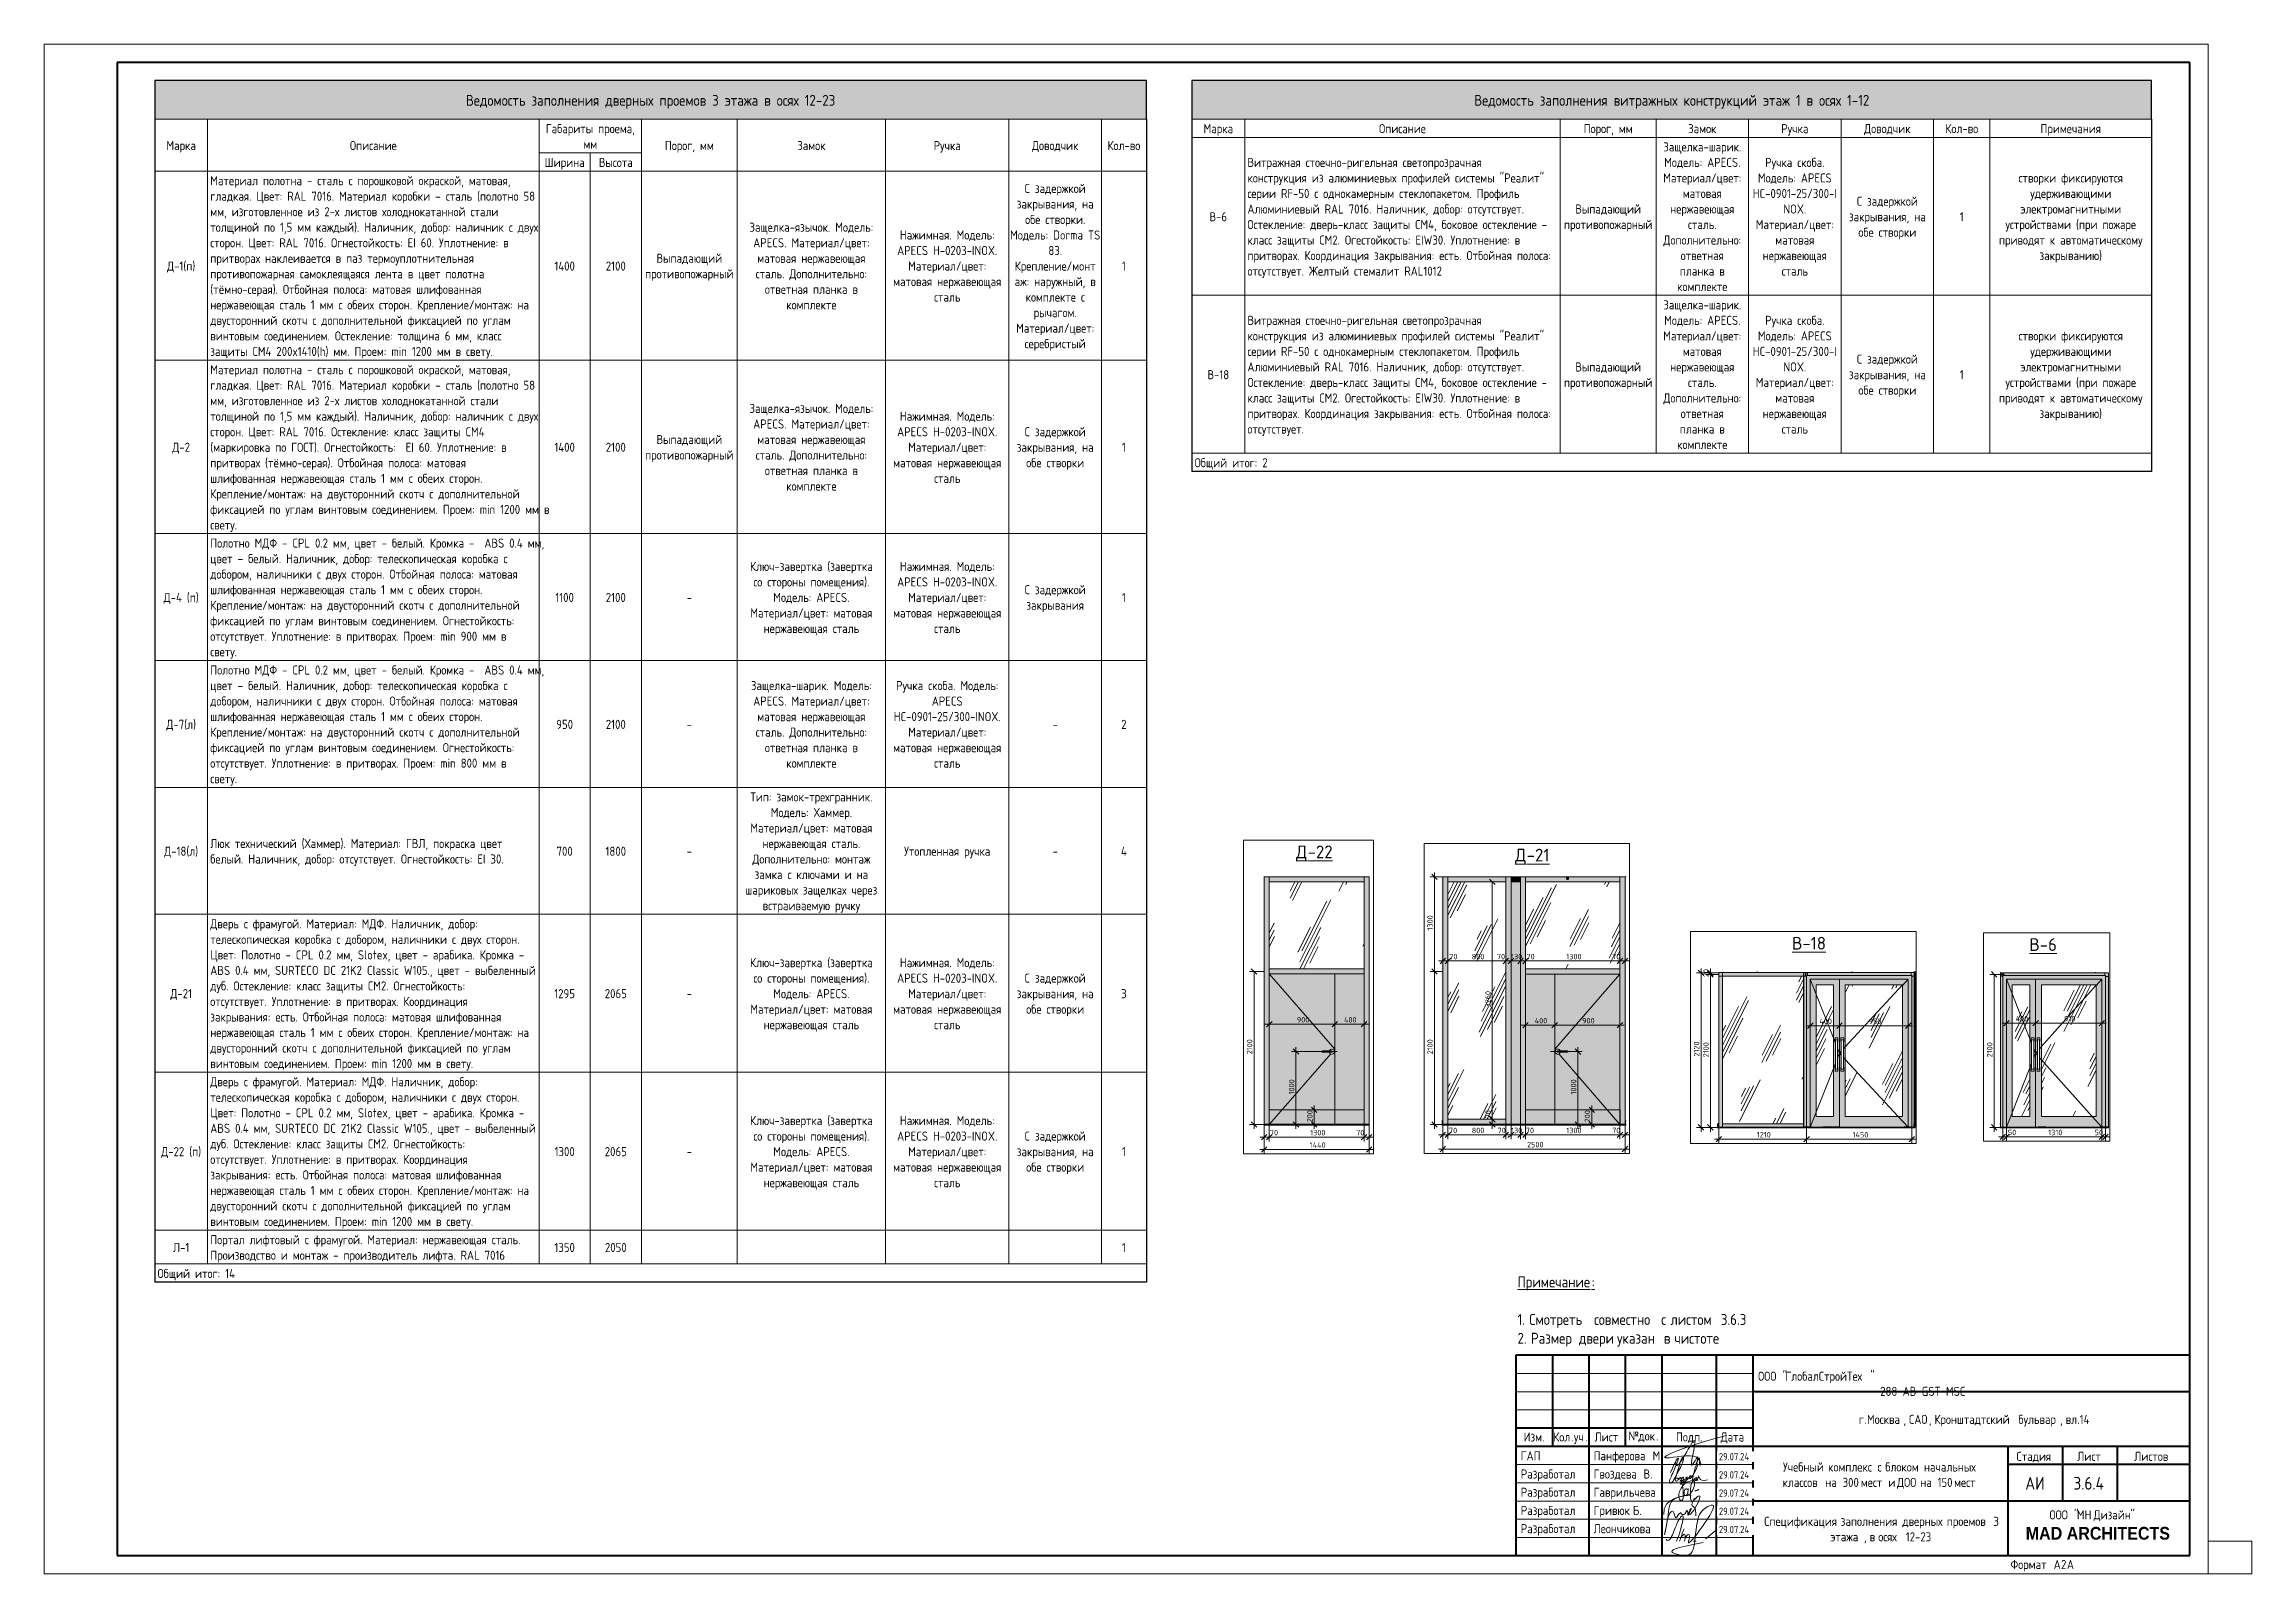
# Paper-space layout 'Layout1' of a CAD drawing. Header units: millimetres. Extents: x -594 to 12, y 0 to 420.
# The model-space entities are those that its viewports show. They can reach past a viewport. Long polylines and large blocks are cut down to what shows.
import ezdxf

# ---------------------------------------------------------------- set-up
doc = ezdxf.new("R2010")
doc.units = ezdxf.units.MM
doc.linetypes.add('ADSK_Штрих_ш2 п1', pattern=[150, 100, -50])
doc.linetypes.add('Скрыто', pattern=[7.14375, 4.7625, -2.38125])
for name, color, linetype, lineweight in [('A-ANNO-DIMS', 7, 'Continuous', 9), ('A-ANNO-DIMS-50', 7, 'Continuous', 9), ('A-ANNO-NOTE', 7, 'Continuous', 9), ('A-DETL', 7, 'Continuous', 9), ('A-DETL-1', 7, 'ADSK_Штрих_ш2 п1', 9), ('A-DOOR-1', 7, 'Continuous', 9), ('A-FLOR', 7, 'Continuous', 9), ('A-GENM', 7, 'Continuous', 9), ('A-GLAZ-CURT', 7, 'Continuous', 9), ('A-GLAZ-CWMG', 7, 'Continuous', 9), ('A-WALL-PATT', 7, 'Continuous', 9), ('G-ANNO-LEGN', 7, 'Continuous', 9), ('G-ANNO-SCHD', 7, 'Continuous', 9), ('G-ANNO-TEXT', 7, 'Continuous', 9), ('G-ANNO-TTLB', 7, 'Скрыто', 9), ('I-WALL', 7, 'Continuous', 9)]:
    doc.layers.add(name, color=color, linetype=linetype, lineweight=lineweight)
for name, color, linetype, lineweight, true_color in [('A-DETL-GENF-1', 7, 'Continuous', 9, 0xeeeeee), ('A-DOOR-GLAZ', 7, 'Continuous', 9, 0x8080ff), ('A-FLOR-1', 7, 'Continuous', 9, 0x787878), ('A-FLOR-FNSH-1', 7, 'Continuous', 25, 0x3c3c3c), ('A-WALL-1', 7, 'Continuous', 25, 0x3c3c3c), ('A-WALL-FNSH-1', 7, 'Continuous', 25, 0x3c3c3c), ('E-LITE-EQPM-1', 7, 'Continuous', 9, 0x999997), ('E-LITE-EQPM-10', 7, 'Continuous', 9, 0xb2b2ae), ('E-LITE-EQPM-3', 7, 'Continuous', 9, 0x929290), ('E-LITE-EQPM-4', 7, 'Continuous', 9, 0x9a9a98), ('E-LITE-EQPM-5', 7, 'Continuous', 9, 0x787878), ('E-LITE-EQPM-6', 7, 'Continuous', 9, 0xc3c3bf), ('E-LITE-EQPM-7', 7, 'Continuous', 9, 0xb1b1ae), ('E-LITE-EQPM-8', 7, 'Continuous', 9, 0xa3a3a1), ('E-LITE-EQPM-9', 7, 'Continuous', 9, 0xacaca8), ('G-ANNO-TEXT-1', 7, 'Continuous', 9, 0x3c3c3c), ('I-WALL-1', 7, 'Continuous', 9, 0x787878)]:
    doc.layers.add(name, color=color, linetype=linetype, lineweight=lineweight, true_color=true_color)
doc.layers.add('E-LITE-EQPM-2', color=7, linetype='Continuous', lineweight=9, true_color=0xf7f7ef, transparency=0.74)
doc.layers.add('G-ANNO-NPLT', color=7, linetype='Continuous', plot=False)
doc.styles.add('Arial_B', font='', dxfattribs={"width": 0.9, "height": 3.5})
doc.styles.add('GOST Common', font='GOST_Common.ttf', dxfattribs={"height": 175})
doc.styles.add('GOST Common_2', font='GOST_Common.ttf', dxfattribs={"width": 0.9, "height": 2.5})
doc.styles.add('GOST Common_3', font='GOST_Common.ttf', dxfattribs={"width": 0.9, "height": 3.5})
doc.styles.add('GOST Common_4', font='GOST_Common.ttf', dxfattribs={"width": 0.9, "height": 2})
doc.styles.add('GOST Common_5', font='GOST_Common.ttf', dxfattribs={"width": 0.9, "height": 3})
doc.styles.add('GOST Common_B', font='', dxfattribs={"width": 0.9, "height": 3})
doc.styles.add('ISOCPEUR', font='isocpeur.ttf', dxfattribs={"width": 0.9, "height": 75})
doc.styles.get('Arial_B').set_extended_font_data('Arial', bold=True)
doc.styles.get('GOST Common_B').set_extended_font_data('GOST Common', bold=True)
doc.dimstyles.new('ISO-1_5', dxfattribs={"dimscale": 304.8, "dimtxt": 74.698588, "dimasz": 0.246063, "dimexe": 0.19685, "dimexo": 0, "dimgap": 0, "dimtad": 1, "dimdec": 0, "dimrnd": 10, "dimzin": 0, "dimdsep": 46, "dimtxsty": 'ISOCPEUR', "dimblk1": 'OBLIQUE', "dimblk2": 'OBLIQUE', "dimsah": 1, "dimcen": 0.09, "dimdle": 0.19685, "dimazin": 0, "dimtfac": 1, "dimtdec": 4, "dimtix": 1, "dimtmove": 0, "dimatfit": 3, "dimfxl": 1, "dimtvp": 1, "dimtolj": 1, "dimtzin": 0, "dimarcsym": 2})
doc.dimstyles.new('ISO-1_5_1', dxfattribs={"dimscale": 304.8, "dimtxt": 74.698588, "dimasz": 0.246063, "dimexe": 0.19685, "dimexo": 0, "dimgap": 0, "dimtad": 1, "dimdec": 0, "dimrnd": 10, "dimzin": 0, "dimdsep": 46, "dimtxsty": 'ISOCPEUR', "dimblk1": 'OBLIQUE', "dimblk2": 'OBLIQUE', "dimsah": 1, "dimcen": 0.09, "dimdle": 0.19685, "dimazin": 0, "dimtfac": 1, "dimtdec": 4, "dimtix": 1, "dimtmove": 1, "dimatfit": 3, "dimfxl": 1, "dimtvp": 1, "dimtolj": 1, "dimtzin": 0, "dimarcsym": 2})
pattern_1 = [(63.435, (14948.9, 63.5), (-511.167, 1533.495), [635, -381, 635, -381, -807.806]), (63.435, (14948.9, 63.5), (-511.167, 1533.495), [-2032, 254, -553.806]), (63.435, (14917.1, 95.2), (-511.167, 1533.495), [508, -635, 381, -381, -934.806]), (63.435, (14917.1, 95.2), (-511.167, 1533.495), [-1905, 444.5, -490.306]), (63.435, (14917.1, 190.5), (-511.167, 1533.495), [381, -762, 254, -381, -1061.806]), (63.435, (14917.1, 190.5), (-511.167, 1533.495), [-1778, 571.5, -490.306]), (63.435, (15012.4, 95.2), (-511.167, 1533.495), [381, -762, 317.5, -12809.31]), (63.435, (15107.6, 190.5), (-511.167, 1533.495), [190.5, -952.5, 127, -12999.81]), (63.435, (14948.9, 349.2), (-511.167, 1533.495), [127, -952.5, 127, -508, -1125.306]), (63.435, (14948.9, 349.2), (-511.167, 1533.495), [-1714.5, 317.5, -807.806]), (63.435, (15520.4, 254), (-511.167, 1533.495), [635, -952.5, 762, -503.006]), (63.435, (15520.4, 158.8), (-511.167, 1533.495), [889, -635, 952.5, -376.006]), (63.435, (15583.9, 190.5), (-511.167, 1533.495), [1016, -508, 762, -553.806]), (63.435, (15679.1, 285.8), (-511.167, 1533.495), [635, -889, 508, -807.806]), (63.435, (15583.9, 476.2), (-511.167, 1533.495), [317.5, -1270, 381, -871.306]), (63.435, (15774.4, 381), (-511.167, 1533.495), [254, -1270, 254, -1061.806])]
pattern_2 = [(63.435, (167.2, 63.5), (-511.167, 1533.495), [635, -381, 635, -381, -807.806]), (63.435, (167.2, 63.5), (-511.167, 1533.495), [-2032, 254, -553.806]), (63.435, (135.5, 95.2), (-511.167, 1533.495), [508, -635, 381, -381, -934.806]), (63.435, (135.5, 95.2), (-511.167, 1533.495), [-1905, 444.5, -490.306]), (63.435, (135.5, 190.5), (-511.167, 1533.495), [381, -762, 254, -381, -1061.806]), (63.435, (135.5, 190.5), (-511.167, 1533.495), [-1778, 571.5, -490.306]), (63.435, (230.7, 95.2), (-511.167, 1533.495), [381, -762, 317.5, -12809.31]), (63.435, (326, 190.5), (-511.167, 1533.495), [190.5, -952.5, 127, -12999.81]), (63.435, (167.2, 349.2), (-511.167, 1533.495), [127, -952.5, 127, -508, -1125.306]), (63.435, (167.2, 349.2), (-511.167, 1533.495), [-1714.5, 317.5, -807.806]), (63.435, (738.7, 254), (-511.167, 1533.495), [635, -952.5, 762, -503.006]), (63.435, (738.7, 158.8), (-511.167, 1533.495), [889, -635, 952.5, -376.006]), (63.435, (802.2, 190.5), (-511.167, 1533.495), [1016, -508, 762, -553.806]), (63.435, (897.5, 285.8), (-511.167, 1533.495), [635, -889, 508, -807.806]), (63.435, (802.2, 476.2), (-511.167, 1533.495), [317.5, -1270, 381, -871.306]), (63.435, (992.7, 381), (-511.167, 1533.495), [254, -1270, 254, -1061.806])]
pattern_3 = [(63.435, (127, 63.5), (-511.167, 1533.495), [635, -381, 635, -381, -807.806]), (63.435, (127, 63.5), (-511.167, 1533.495), [-2032, 254, -553.806]), (63.435, (95.2, 95.2), (-511.167, 1533.495), [508, -635, 381, -381, -934.806]), (63.435, (95.2, 95.2), (-511.167, 1533.495), [-1905, 444.5, -490.306]), (63.435, (95.2, 190.5), (-511.167, 1533.495), [381, -762, 254, -381, -1061.806]), (63.435, (95.2, 190.5), (-511.167, 1533.495), [-1778, 571.5, -490.306]), (63.435, (190.5, 95.2), (-511.167, 1533.495), [381, -762, 317.5, -12809.31]), (63.435, (285.8, 190.5), (-511.167, 1533.495), [190.5, -952.5, 127, -12999.81]), (63.435, (127, 349.2), (-511.167, 1533.495), [127, -952.5, 127, -508, -1125.306]), (63.435, (127, 349.2), (-511.167, 1533.495), [-1714.5, 317.5, -807.806]), (63.435, (698.5, 254), (-511.167, 1533.495), [635, -952.5, 762, -503.006]), (63.435, (698.5, 158.8), (-511.167, 1533.495), [889, -635, 952.5, -376.006]), (63.435, (762, 190.5), (-511.167, 1533.495), [1016, -508, 762, -553.806]), (63.435, (857.2, 285.8), (-511.167, 1533.495), [635, -889, 508, -807.806]), (63.435, (762, 476.2), (-511.167, 1533.495), [317.5, -1270, 381, -871.306]), (63.435, (952.5, 381), (-511.167, 1533.495), [254, -1270, 254, -1061.806])]

psp = doc.layouts.get("Layout1")

# ---------------------------------------------------------------- texts
at = {"layer": 'G-ANNO-SCHD', "line_spacing_factor": 1.022761}
for s, insert, char_height, width, attachment_point, style in [('Ведомость заполнения дверных проемов 3 этажа в осях 12-23', (-427.53, 406.07), 3, 121.8597, 2, 'GOST Common_5'), ('Ведомость заполнения витражных конструкций этаж 1 в осях 1-12', (-147.23, 406.07), 3, 131.2725, 2, 'GOST Common_5'), ('Габариты проема,\\Pмм', (-444.08, 398.05), 2.5, 29.9596, 2, 'GOST Common_2'), ('Марка', (-271.7, 398.05), 2.5, 10.4391, 2, 'GOST Common_2'), ('Описание', (-221.14, 398.05), 2.5, 15.2664, 2, 'GOST Common_2'), ('Порог, мм', (-164.69, 398.05), 2.5, 15.7793, 2, 'GOST Common_2'), ('Замок', (-138.85, 398.05), 2.5, 10.0469, 2, 'GOST Common_2'), ('Ручка', (-113.45, 398.05), 2.5, 9.896, 2, 'GOST Common_2'), ('Доводчик', (-88.05, 398.05), 2.5, 15.5078, 2, 'GOST Common_2'), ('Кол-во', (-67.62, 398.05), 2.5, 11.4951, 2, 'GOST Common_2'), ('Примечания', (-37.71, 398.05), 2.5, 19.5205, 2, 'GOST Common_2'), ('Марка', (-556.39, 393.41), 2.5, 10.4391, 2, 'GOST Common_2'), ('Описание', (-503.64, 393.41), 2.5, 15.2664, 2, 'GOST Common_2'), ('Ширина', (-451.13, 388.77), 2.5, 12.3097, 2, 'GOST Common_2'), ('Высота', (-437.09, 388.77), 2.5, 12.3398, 2, 'GOST Common_2'), ('Порог, мм', (-416.9, 393.41), 2.5, 15.7793, 2, 'GOST Common_2'), ('Замок', (-383.4, 393.41), 2.5, 10.0469, 2, 'GOST Common_2'), ('Ручка', (-346.11, 393.41), 2.5, 9.896, 2, 'GOST Common_2'), ('Доводчик', (-316.47, 393.41), 2.5, 15.5078, 2, 'GOST Common_2'), ('Кол-во', (-297.61, 393.41), 2.5, 11.4951, 2, 'GOST Common_2'), ('Витражная стоечно-ригельная светопрозрачная\\Pконструкция из алюминиевых профилей системы "Реалит"\\Pсерии RF-50 с однокамерным стеклопакетом. Профиль\\PАлюминиевый RAL 7016. Наличник, добор: отсутствует.\\PОстекление: дверь-класс защиты СМ4, боковое остекление -\\Pкласс защиты СМ2. Огестойкость: ЕIW30. Уплотнение: в\\Pпритворах. Координация закрывания: есть. Отбойная полоса:\\Pотсутствует. Желтый стемалит RAL1012', (-263.7, 388.77), 2.5, 101.4642, 1, 'GOST Common_2'), ('Защелка-шарик.\\PМодель: APECS.\\PМатериал/цвет:\\Pматовая\\Pнержавеющая\\Pсталь.\\PДополнительно:\\Pответная\\Pпланка в\\Pкомплекте', (-138.85, 393.04), 2.5, 27.5761, 2, 'GOST Common_2'), ('Ручка скоба.\\PМодель: APECS\\PHC-0901-25/300-I\\PNOX.\\PМатериал/цвет:\\Pматовая\\Pнержавеющая\\Pсталь', (-113.45, 388.77), 2.5, 28.632, 2, 'GOST Common_2'), ('Материал полотна - сталь с порошковой окраской, матовая,\\Pгладкая. Цвет: RAL 7016. Материал коробки – сталь (полотно 58\\Pмм, изготовленное из 2-х листов холоднокатанной стали\\Pтолщиной по 1,5 мм каждый). Наличник, добор: наличник с двух\\Pсторон. Цвет: RAL 7016. Огнестойкость: EI 60. Уплотнение: в\\Pпритворах наклеивается в паз термоуплотнительная\\Pпротивопожарная самоклеящаяся лента в цвет полотна\\P(тёмно-серая). Отбойная полоса: матовая шлифованная\\Pнержавеющая сталь 1 мм с обеих сторон. Крепление/монтаж: на\\Pдвусторонний скотч с дополнительной фиксацией по углам\\Pвинтовым соединением. Остекление: толщина 6 мм, класс\\Pзащиты СМ4 200x1410(h) мм. Проем: min 1200 мм в свету.', (-548.4, 383.76), 2.5, 106.6838, 1, 'GOST Common_2'), ('створки фиксируются\\Pудерживающими\\Pэлектромагнитными\\Pустройствами (при пожаре\\Pприводят к автоматическому\\Pзакрыванию)', (-37.71, 384.51), 2.5, 49.2387, 2, 'GOST Common_2'), ('С задержкой\\Pзакрывания, на\\Pобе створки.\\PМодель: Dorma TS\\P83.\\PКрепление/монт\\Pаж: наружный, в\\Pкомплекте с\\Pрычагом.\\PМатериал/цвет:\\Pсеребристый', (-316.47, 381.63), 2.5, 28.6622, 2, 'GOST Common_2'), ('Выпадающий\\Pпротивопожарный', (-164.69, 375.99), 2.5, 29.688, 2, 'GOST Common_2'), ('С задержкой\\Pзакрывания, на\\Pобе створки', (-88.05, 378.12), 2.5, 25.2831, 2, 'GOST Common_2'), ('Защелка-язычок. Модель:\\PAPECS. Материал/цвет:\\Pматовая нержавеющая\\Pсталь. Дополнительно:\\Pответная планка в\\Pкомплекте', (-383.4, 370.98), 2.5, 42.1787, 2, 'GOST Common_2'), ('В-6', (-271.7, 373.86), 2.5, 5.8833, 2, 'GOST Common_2'), ('\\fGOST Common|b0|i0|c204|p34|;\\W.9;1', (-67.62, 373.86), 2.5, 1.3577, 2, 'GOST Common_2'), ('Нажимная. Модель:\\PAPECS H-0203-INOX.\\PМатериал/цвет:\\Pматовая нержавеющая\\Pсталь', (-346.11, 368.85), 2.5, 38.2867, 2, 'GOST Common_2'), ('Д-1(п)', (-556.39, 360.32), 2.5, 9.6848, 2, 'GOST Common_2'), ('1400', (-451.13, 360.32), 2.5, 7.241, 2, 'GOST Common_2'), ('2100', (-437.09, 360.32), 2.5, 6.9694, 2, 'GOST Common_2'), ('Выпадающий\\Pпротивопожарный', (-416.9, 362.46), 2.5, 29.688, 2, 'GOST Common_2'), ('\\fGOST Common|b0|i0|c204|p34|;\\W.9;1', (-297.61, 360.32), 2.5, 1.3577, 2, 'GOST Common_2'), ('Защелка-шарик.\\PМодель: APECS.\\PМатериал/цвет:\\Pматовая\\Pнержавеющая\\Pсталь.\\PДополнительно:\\Pответная\\Pпланка в\\Pкомплекте', (-138.85, 349.67), 2.5, 27.5761, 2, 'GOST Common_2'), ('Ручка скоба.\\PМодель: APECS\\PHC-0901-25/300-I\\PNOX.\\PМатериал/цвет:\\Pматовая\\Pнержавеющая\\Pсталь', (-113.45, 345.41), 2.5, 28.632, 2, 'GOST Common_2'), ('Витражная стоечно-ригельная светопрозрачная\\Pконструкция из алюминиевых профилей системы "Реалит"\\Pсерии RF-50 с однокамерным стеклопакетом. Профиль\\PАлюминиевый RAL 7016. Наличник, добор: отсутствует.\\PОстекление: дверь-класс защиты СМ4, боковое остекление -\\Pкласс защиты СМ2. Огестойкость: ЕIW30. Уплотнение: в\\Pпритворах. Координация закрывания: есть. Отбойная полоса:\\Pотсутствует.', (-263.7, 345.41), 2.5, 101.4642, 1, 'GOST Common_2'), ('створки фиксируются\\Pудерживающими\\Pэлектромагнитными\\Pустройствами (при пожаре\\Pприводят к автоматическому\\Pзакрыванию)', (-37.71, 341.15), 2.5, 49.2387, 2, 'GOST Common_2'), ('С задержкой\\Pзакрывания, на\\Pобе створки', (-88.05, 334.76), 2.5, 25.2831, 2, 'GOST Common_2'), ('Материал полотна - сталь с порошковой окраской, матовая,\\Pгладкая. Цвет: RAL 7016. Материал коробки – сталь (полотно 58\\Pмм, изготовленное из 2-х листов холоднокатанной стали\\Pтолщиной по 1,5 мм каждый). Наличник, добор: наличник с двух\\Pсторон. Цвет: RAL 7016. Остекление: класс защиты СМ4\\P(маркировка по ГОСТ). Огнестойкость:  EI 60. Уплотнение: в\\Pпритворах (тёмно-серая). Отбойная полоса: матовая\\Pшлифованная нержавеющая сталь 1 мм с обеих сторон.\\PКрепление/монтаж: на двусторонний скотч с дополнительной\\Pфиксацией по углам винтовым соединением. Проем: min 1200 мм в\\Pсвету.', (-548.4, 331.87), 2.5, 106.6838, 1, 'GOST Common_2'), ('В-18', (-271.7, 330.49), 2.5, 7.241, 2, 'GOST Common_2'), ('Выпадающий\\Pпротивопожарный', (-164.69, 332.62), 2.5, 29.688, 2, 'GOST Common_2'), ('\\fGOST Common|b0|i0|c204|p34|;\\W.9;1', (-67.62, 330.49), 2.5, 1.3577, 2, 'GOST Common_2'), ('Защелка-язычок. Модель:\\PAPECS. Материал/цвет:\\Pматовая нержавеющая\\Pсталь. Дополнительно:\\Pответная планка в\\Pкомплекте', (-383.4, 321.22), 2.5, 42.1787, 2, 'GOST Common_2'), ('Нажимная. Модель:\\PAPECS H-0203-INOX.\\PМатериал/цвет:\\Pматовая нержавеющая\\Pсталь', (-346.11, 319.09), 2.5, 38.2867, 2, 'GOST Common_2'), ('Д-2', (-556.39, 310.57), 2.5, 6.1548, 2, 'GOST Common_2'), ('1400', (-451.13, 310.57), 2.5, 7.241, 2, 'GOST Common_2'), ('2100', (-437.09, 310.57), 2.5, 6.9694, 2, 'GOST Common_2'), ('Выпадающий\\Pпротивопожарный', (-416.9, 312.7), 2.5, 29.688, 2, 'GOST Common_2'), ('С задержкой\\Pзакрывания, на\\Pобе створки', (-316.47, 314.83), 2.5, 25.2831, 2, 'GOST Common_2'), ('\\fGOST Common|b0|i0|c204|p34|;\\W.9;1', (-297.61, 310.57), 2.5, 1.3577, 2, 'GOST Common_2'), ('Общий итог: 2', (-278.19, 306.31), 2.5, 23.0203, 1, 'GOST Common_2'), ('Полотно МДФ - CPL 0.2 мм, цвет - белый. Кромка -  ABS 0.4 мм,\\Pцвет – белый. Наличник, добор: телескопическая коробка с\\Pдобором, наличники с двух сторон. Отбойная полоса: матовая\\Pшлифованная нержавеющая сталь 1 мм с обеих сторон.\\PКрепление/монтаж: на двусторонний скотч с дополнительной\\Pфиксацией по углам винтовым соединением. Огнестойкость:\\Pотсутствует. Уплотнение: в притворах. Проем: min 900 мм в\\Pсвету.', (-548.4, 284.25), 2.5, 103.3046, 1, 'GOST Common_2'), ('Ключ-завертка (завертка\\Pсо стороны помещения).\\PМодель: APECS.\\PМатериал/цвет: матовая\\Pнержавеющая сталь', (-383.4, 277.86), 2.5, 43.9286, 2, 'GOST Common_2'), ('Нажимная. Модель:\\PAPECS H-0203-INOX.\\PМатериал/цвет:\\Pматовая нержавеющая\\Pсталь', (-346.11, 277.86), 2.5, 38.2867, 2, 'GOST Common_2'), ('Д-4 (п)', (-556.39, 269.33), 2.5, 11.4045, 2, 'GOST Common_2'), ('1100', (-451.13, 269.33), 2.5, 6.4565, 2, 'GOST Common_2'), ('2100', (-437.09, 269.33), 2.5, 6.9694, 2, 'GOST Common_2'), ('\\fGOST Common|b0|i0|c204|p34|;\\W.9;-', (-416.9, 269.33), 2.5, 1.8706, 2, 'GOST Common_2'), ('С задержкой\\Pзакрывания', (-316.47, 271.46), 2.5, 20.3351, 2, 'GOST Common_2'), ('\\fGOST Common|b0|i0|c204|p34|;\\W.9;1', (-297.61, 269.33), 2.5, 1.3577, 2, 'GOST Common_2'), ('Полотно МДФ - CPL 0.2 мм, цвет - белый. Кромка -  ABS 0.4 мм,\\Pцвет – белый. Наличник, добор: телескопическая коробка с\\Pдобором, наличники с двух сторон. Отбойная полоса: матовая\\Pшлифованная нержавеющая сталь 1 мм с обеих сторон.\\PКрепление/монтаж: на двусторонний скотч с дополнительной\\Pфиксацией по углам винтовым соединением. Огнестойкость:\\Pотсутствует. Уплотнение: в притворах. Проем: min 800 мм в\\Pсвету.', (-548.4, 249.41), 2.5, 103.3046, 1, 'GOST Common_2'), ('Защелка-шарик. Модель:\\PAPECS. Материал/цвет:\\Pматовая нержавеющая\\Pсталь. Дополнительно:\\Pответная планка в\\Pкомплекте', (-383.4, 245.14), 2.5, 40.9719, 2, 'GOST Common_2'), ('Ручка скоба. Модель:\\PAPECS\\PHC-0901-25/300-INOX.\\PМатериал/цвет:\\Pматовая нержавеющая\\Pсталь', (-346.11, 245.14), 2.5, 38.2867, 2, 'GOST Common_2'), ('Д-7(л)', (-556.39, 234.49), 2.5, 10.1977, 2, 'GOST Common_2'), ('950', (-451.13, 234.49), 2.5, 5.6118, 2, 'GOST Common_2'), ('2100', (-437.09, 234.49), 2.5, 6.9694, 2, 'GOST Common_2'), ('\\fGOST Common|b0|i0|c204|p34|;\\W.9;-', (-416.9, 234.49), 2.5, 1.8706, 2, 'GOST Common_2'), ('\\fGOST Common|b0|i0|c204|p34|;\\W.9;-', (-316.47, 234.49), 2.5, 1.8706, 2, 'GOST Common_2'), ('\\fGOST Common|b0|i0|c204|p34|;\\W.9;2', (-297.61, 234.49), 2.5, 1.8706, 2, 'GOST Common_2'), ('Тип: замок-трехгранник.\\PМодель: Хаммер.\\PМатериал/цвет: матовая\\Pнержавеющая сталь.\\PДополнительно: монтаж\\Pзамка с ключами и на\\Pшариковых защелках через\\Pвстраиваемую ручку', (-383.4, 214.56), 2.5, 45.226, 2, 'GOST Common_2'), ('Люк технический (Хаммер). Материал: ГВЛ, покраска цвет\\Pбелый. Наличник, добор: отсутствует. Огнестойкость: EI 30.', (-548.4, 201.78), 2.5, 98.9902, 1, 'GOST Common_2'), ('Д-18(л)', (-556.39, 199.65), 2.5, 11.5554, 2, 'GOST Common_2'), ('700', (-451.13, 199.65), 2.5, 5.6118, 2, 'GOST Common_2'), ('1800', (-437.09, 199.65), 2.5, 6.9694, 2, 'GOST Common_2'), ('\\fGOST Common|b0|i0|c204|p34|;\\W.9;-', (-416.9, 199.65), 2.5, 1.8706, 2, 'GOST Common_2'), ('Утопленная ручка', (-346.11, 199.65), 2.5, 30.3518, 2, 'GOST Common_2'), ('\\fGOST Common|b0|i0|c204|p34|;\\W.9;-', (-316.47, 199.65), 2.5, 1.8706, 2, 'GOST Common_2'), ('\\fGOST Common|b0|i0|c204|p34|;\\W.9;4', (-297.61, 199.65), 2.5, 2.1421, 2, 'GOST Common_2'), ('Дверь с фрамугой. Материал: МДФ. Наличник, добор:\\Pтелескопическая коробка с добором, наличники с двух сторон.\\PЦвет: Полотно - CPL 0.2 мм, Slotex, цвет - арабика. Кромка -\\PABS 0.4 мм, SURTECO DC 21K2 Classic W105., цвет - выбеленный\\Pдуб. Остекление: класс защиты СМ2. Огнестойкость:\\Pотсутствует. Уплотнение: в притворах. Координация\\Pзакрывания: есть. Отбойная полоса: матовая шлифованная\\Pнержавеющая сталь 1 мм с обеих сторон. Крепление/монтаж: на\\Pдвусторонний скотч с дополнительной фиксацией по углам\\Pвинтовым соединением. Проем: min 1200 мм в свету.', (-548.4, 179.72), 2.5, 105.9295, 1, 'GOST Common_2'), ('Ключ-завертка (завертка\\Pсо стороны помещения).\\PМодель: APECS.\\PМатериал/цвет: матовая\\Pнержавеющая сталь', (-383.4, 169.07), 2.5, 43.9286, 2, 'GOST Common_2'), ('Нажимная. Модель:\\PAPECS H-0203-INOX.\\PМатериал/цвет:\\Pматовая нержавеющая\\Pсталь', (-346.11, 169.07), 2.5, 38.2867, 2, 'GOST Common_2'), ('С задержкой\\Pзакрывания, на\\Pобе створки', (-316.47, 164.81), 2.5, 25.2831, 2, 'GOST Common_2'), ('Д-21', (-556.39, 160.55), 2.5, 7.5125, 2, 'GOST Common_2'), ('1295', (-451.13, 160.55), 2.5, 6.9694, 2, 'GOST Common_2'), ('2065', (-437.09, 160.55), 2.5, 7.4823, 2, 'GOST Common_2'), ('\\fGOST Common|b0|i0|c204|p34|;\\W.9;-', (-416.9, 160.55), 2.5, 1.8706, 2, 'GOST Common_2'), ('\\fGOST Common|b0|i0|c204|p34|;\\W.9;3', (-297.61, 160.55), 2.5, 1.8706, 2, 'GOST Common_2'), ('Дверь с фрамугой. Материал: МДФ. Наличник, добор:\\Pтелескопическая коробка с добором, наличники с двух сторон.\\PЦвет: Полотно - CPL 0.2 мм, Slotex, цвет - арабика. Кромка -\\PABS 0.4 мм, SURTECO DC 21K2 Classic W105., цвет - выбеленный\\Pдуб. Остекление: класс защиты СМ2. Огнестойкость:\\Pотсутствует. Уплотнение: в притворах. Координация\\Pзакрывания: есть. Отбойная полоса: матовая шлифованная\\Pнержавеющая сталь 1 мм с обеих сторон. Крепление/монтаж: на\\Pдвусторонний скотч с дополнительной фиксацией по углам\\Pвинтовым соединением. Проем: min 1200 мм в свету.', (-548.4, 136.36), 2.5, 105.9295, 1, 'GOST Common_2'), ('Ключ-завертка (завертка\\Pсо стороны помещения).\\PМодель: APECS.\\PМатериал/цвет: матовая\\Pнержавеющая сталь', (-383.4, 125.7), 2.5, 43.9286, 2, 'GOST Common_2'), ('Нажимная. Модель:\\PAPECS H-0203-INOX.\\PМатериал/цвет:\\Pматовая нержавеющая\\Pсталь', (-346.11, 125.7), 2.5, 38.2867, 2, 'GOST Common_2'), ('С задержкой\\Pзакрывания, на\\Pобе створки', (-316.47, 121.44), 2.5, 25.2831, 2, 'GOST Common_2'), ('Д-22 (п)', (-556.39, 117.18), 2.5, 13.0036, 2, 'GOST Common_2'), ('1300', (-451.13, 117.18), 2.5, 6.9694, 2, 'GOST Common_2'), ('2065', (-437.09, 117.18), 2.5, 7.4823, 2, 'GOST Common_2'), ('\\fGOST Common|b0|i0|c204|p34|;\\W.9;-', (-416.9, 117.18), 2.5, 1.8706, 2, 'GOST Common_2'), ('\\fGOST Common|b0|i0|c204|p34|;\\W.9;1', (-297.61, 117.18), 2.5, 1.3577, 2, 'GOST Common_2'), ('Портал лифтовый с фрамугой. Материал: нержавеющая сталь.\\PПроизводство и монтаж - производитель лифта. RAL 7016', (-548.4, 92.99), 2.5, 103.7874, 1, 'GOST Common_2'), ('Л-1', (-556.39, 90.86), 2.5, 5.3704, 2, 'GOST Common_2'), ('1350', (-451.13, 90.86), 2.5, 6.9694, 2, 'GOST Common_2'), ('2050', (-437.09, 90.86), 2.5, 7.4823, 2, 'GOST Common_2'), ('\\fGOST Common|b0|i0|c204|p34|;\\W.9;1', (-297.61, 90.86), 2.5, 1.3577, 2, 'GOST Common_2'), ('Общий итог: 14', (-562.88, 83.72), 2.5, 24.6495, 1, 'GOST Common_2')]:
    psp.add_mtext(s, dxfattribs=dict(at, insert=insert, char_height=char_height, width=width, attachment_point=attachment_point, style=style))
at = {"layer": 'G-ANNO-TEXT', "char_height": 3, "attachment_point": 1}
for s, insert, width, style in [('\\LПримечание', (-189.58, 81.65), 24.6759, 'GOST Common_B'), ('\\L\\fGOST Common|b1|i0|c204|p34|;\\W.9;\\L:', (-169.22, 81.65), 1.0823, 'GOST Common_B'), ('1. ', (-189.58, 71.34), 3.8962, 'GOST Common_5'), ('Смотреть', (-186.36, 71.34), 20.419, 'GOST Common_5'), ('\\fGOST Common|b0|i0|c204|p34|;\\W.9; ', (-169.52, 71.34), 1.1544, 'GOST Common_5'), ('совместно', (-168.56, 71.34), 21.2127, 'GOST Common_5'), ('\\fGOST Common|b0|i0|c204|p34|;\\W.9; ', (-151.06, 71.34), 1.1544, 'GOST Common_5'), ('\\fGOST Common|b0|i0|c204|p34|;\\W.9;с', (-150.11, 71.34), 1.9481, 'GOST Common_5'), ('\\fGOST Common|b0|i0|c204|p34|;\\W.9; ', (-148.5, 71.34), 1.1544, 'GOST Common_5'), ('листом', (-147.55, 71.34), 14.719, 'GOST Common_5'), (' 3.6.3', (-135.4, 71.34), 10.2456, 'GOST Common_5'), ('2. ', (-189.58, 66.18), 4.4734, 'GOST Common_5'), ('Размер', (-185.89, 66.18), 14.7911, 'GOST Common_5'), ('\\fGOST Common|b0|i0|c204|p34|;\\W.9; ', (-173.68, 66.18), 1.1544, 'GOST Common_5'), ('двери', (-172.73, 66.18), 11.5443, 'GOST Common_5'), ('\\fGOST Common|b0|i0|c204|p34|;\\W.9; ', (-163.21, 66.18), 1.1544, 'GOST Common_5'), ('указан', (-162.25, 66.18), 14.4304, 'GOST Common_5'), ('\\fGOST Common|b0|i0|c204|p34|;\\W.9; ', (-150.35, 66.18), 1.1544, 'GOST Common_5'), ('\\fGOST Common|b0|i0|c204|p34|;\\W.9;в', (-149.39, 66.18), 2.3089, 'GOST Common_5'), ('\\fGOST Common|b0|i0|c204|p34|;\\W.9; ', (-147.49, 66.18), 1.1544, 'GOST Common_5'), ('чистоте', (-146.54, 66.18), 17.3886, 'GOST Common_5')]:
    psp.add_mtext(s, dxfattribs=dict(at, insert=insert, width=width, style=style))
at = {"layer": 'G-ANNO-TTLB', "linetype": 'Continuous', "attachment_point": 1}
for s, insert, char_height, width, style in [('ООО', (-123.53, 55.52), 2.5, 6.4937, 'GOST Common_2'), (' "', (-118.17, 55.52), 2.5, 2.5975, 'GOST Common_2'), ('ГлобалСтройТех', (-116.03, 55.52), 2.5, 28.2114, 'GOST Common_2'), ('"                                                                               288-AB-GST-MSC', (-92.75, 55.52), 2.5, 105.1974, 'GOST Common_2'), ('\\fGOST Common|b0|i0|c204|p34|;\\W.9;г', (-95.9, 43.66), 2.5, 1.9481, 'GOST Common_2'), ('Москва', (-93.64, 43.66), 2.5, 12.1215, 'GOST Common_2'), ('САО', (-82.09, 43.66), 2.5, 6.5658, 'GOST Common_2'), ('Кронштадтский', (-75.12, 43.66), 2.5, 26.9848, 'GOST Common_2'), ('\\fGOST Common|b0|i0|c204|p34|;\\W.9; ', (-52.86, 43.66), 2.5, 0.938, 'GOST Common_2'), ('бульвар', (-52.08, 43.66), 2.5, 13.8532, 'GOST Common_2'), ('вл', (-39.11, 43.66), 2.5, 3.8962, 'GOST Common_2'), ('.14', (-35.89, 43.66), 2.5, 4.3291, 'GOST Common_2'), ('\\fGOST Common|b0|i0|c204|p34|;\\W.9;.', (-94.29, 43.66), 2.5, 0.7937, 'GOST Common_2'), (', ', (-83.64, 43.66), 2.5, 1.8759, 'GOST Common_2'), (', ', (-76.67, 43.66), 2.5, 1.8759, 'GOST Common_2'), (', ', (-40.65, 43.66), 2.5, 1.8759, 'GOST Common_2'), ('Учебный', (-116.7, 30.59), 2.5, 14.0696, 'GOST Common_2'), ('\\fGOST Common|b0|i0|c204|p34|;\\W.9; ', (-105.1, 30.59), 2.5, 0.938, 'GOST Common_2'), ('\\fGOST Common|b0|i0|c204|p34|;\\W.9; ', (-91.52, 30.59), 2.5, 0.938, 'GOST Common_2'), ('\\fGOST Common|b0|i0|c204|p34|;\\W.9; ', (-89.38, 30.59), 2.5, 0.938, 'GOST Common_2'), ('блоком', (-88.61, 30.59), 2.5, 11.9051, 'GOST Common_2'), ('\\fGOST Common|b0|i0|c204|p34|;\\W.9; ', (-78.78, 30.59), 2.5, 0.938, 'GOST Common_2'), ('классов', (-116.82, 26.36), 2.5, 13.2759, 'GOST Common_2'), ('\\fGOST Common|b0|i0|c204|p34|;\\W.9; ', (-105.87, 26.36), 2.5, 0.938, 'GOST Common_2'), ('на', (-105.1, 26.36), 2.5, 4.1127, 'GOST Common_2'), ('комплекс', (-104.32, 30.59), 2.5, 15.5127, 'GOST Common_2'), (' 300 ', (-101.7, 26.36), 2.5, 7.7203, 'GOST Common_2'), ('мест', (-95.33, 26.36), 2.5, 8.2253, 'GOST Common_2'), ('\\fGOST Common|b0|i0|c204|p34|;\\W.9;с', (-90.75, 30.59), 2.5, 1.6595, 'GOST Common_2'), ('\\fGOST Common|b0|i0|c204|p34|;\\W.9; ', (-88.55, 26.36), 2.5, 0.938, 'GOST Common_2'), ('\\fGOST Common|b0|i0|c204|p34|;\\W.9;и', (-87.77, 26.36), 2.5, 1.9481, 'GOST Common_2'), ('\\fGOST Common|b0|i0|c204|p34|;\\W.9; ', (-86.17, 26.36), 2.5, 0.938, 'GOST Common_2'), ('ДОО', (-85.39, 26.36), 2.5, 6.7823, 'GOST Common_2'), ('\\fGOST Common|b0|i0|c204|p34|;\\W.9; ', (-79.8, 26.36), 2.5, 0.938, 'GOST Common_2'), ('на', (-79.02, 26.36), 2.5, 4.1127, 'GOST Common_2'), ('начальных', (-78.01, 30.59), 2.5, 18.1823, 'GOST Common_2'), (' 150 ', (-75.63, 26.36), 2.5, 7.143, 'GOST Common_2'), ('мест', (-69.73, 26.36), 2.5, 8.2253, 'GOST Common_2'), ('АИ', (-50.19, 26.62), 3.5, 6.5658, 'GOST Common_3'), ('3.6.4', (-36.95, 26.62), 3.5, 10.8228, 'GOST Common_3'), ('Спецификация', (-121.85, 15.66), 2.5, 24.5316, 'GOST Common_2'), ('\\fGOST Common|b0|i0|c204|p34|;\\W.9; ', (-101.61, 15.66), 2.5, 0.938, 'GOST Common_2'), ('заполнения', (-100.84, 15.66), 2.5, 19.5532, 'GOST Common_2'), ('\\fGOST Common|b0|i0|c204|p34|;\\W.9; ', (-84.71, 15.66), 2.5, 0.938, 'GOST Common_2'), ('дверных', (-83.93, 15.66), 2.5, 13.8532, 'GOST Common_2'), ('\\fGOST Common|b0|i0|c204|p34|;\\W.9; ', (-72.5, 15.66), 2.5, 0.938, 'GOST Common_2'), ('проемов', (-71.73, 15.66), 2.5, 13.8532, 'GOST Common_2'), (' 3', (-60.3, 15.66), 2.5, 2.8861, 'GOST Common_2'), ('этажа', (-103.7, 11.42), 2.5, 11.1835, 'GOST Common_2'), (', ', (-94.47, 11.42), 2.5, 1.8759, 'GOST Common_2'), ('\\fGOST Common|b0|i0|c204|p34|;\\W.9;в', (-92.92, 11.42), 2.5, 1.9481, 'GOST Common_2'), ('\\fGOST Common|b0|i0|c204|p34|;\\W.9; ', (-91.32, 11.42), 2.5, 0.938, 'GOST Common_2'), ('осях', (-90.54, 11.42), 2.5, 7.5038, 'GOST Common_2'), (' 12-23', (-84.35, 11.42), 2.5, 10.1013, 'GOST Common_2')]:
    psp.add_mtext(s, dxfattribs=dict(at, insert=insert, char_height=char_height, width=width, style=style))

msp = doc.modelspace()

# ---------------------------------------------------------------- texts
at = {"layer": 'G-ANNO-TEXT-1', "char_height": 175, "attachment_point": 1, "style": 'GOST Common'}
for s, insert, width in [('\\L\\fGOST Common|b0|i0|c204|p34|;\\LД', (33460.53, 12228.79), 192.405), ('\\L-22', (33619.28, 12228.79), 456.9619), ('\\L-21', (31151.15, 12184.77), 408.8606), ('\\L\\fGOST Common|b0|i0|c204|p34|;\\LД', (30992.4, 12184.77), 192.405), ('\\L\\fGOST Common|b0|i0|c204|p34|;\\LВ', (36225.67, 6815.27), 172.3628), ('\\L-18', (36367.89, 6815.27), 408.8606), ('\\L\\fGOST Common|b0|i0|c204|p34|;\\LВ', (38732.42, 6796.6), 172.3628), ('\\L-6', (38874.64, 6796.6), 304.6413)]:
    msp.add_mtext(s, dxfattribs=dict(at, insert=insert, width=width))

# ---------------------------------------------------------------- blocks, each defined once
blk = doc.blocks.new('Штамп_РД_основной - А2А-27038825-Спецификация заполнения дверных проемов 3 этажа_ в осях 12-23')
at = {"layer": 'A-ANNO-NOTE'}
for points, knots in [([(-338.04, -117.09), (-338.7, -122.45), (-329.95, -103.67), (-335.82, -123.67), (-330.91, -113.57), (-333.31, -120.58), (-331.35, -115.2), (-331.8, -118.76), (-331.18, -118.6), (-331.48, -117.47), (-332.41, -115.06), (-346.74, -118.37), (-335.97, -113.63), (-324.18, -110.47)], [0, 0, 0, 0, 0.0513615, 0.1091052, 0.1522958, 0.178941, 0.1972205, 0.2080985, 0.2140042, 0.2188047, 0.2389907, 0.2707687, 0.3130687, 0.3130687, 0.3130687, 0.3130687]), ([(-339.6, -120.68), (-338.03, -117.16), (-337.34, -116.47), (-337.34, -117.01), (-338.8, -120.61), (-340.42, -123.93), (-338.88, -123.37), (-338.39, -122.01), (-335.91, -117.73), (-335.91, -116.39), (-336.4, -116.39), (-336.93, -117.86), (-338.31, -122.65)], [0, 0, 0, 0, 0.0080365, 0.0160998, 0.028237, 0.0420073, 0.0521324, 0.0641411, 0.0757014, 0.0858292, 0.0908816, 0.1013994, 0.1013994, 0.1013994, 0.1013994]), ([(-334.92, -121.85), (-335.39, -122.12), (-335.39, -122.36), (-335.08, -122.36), (-334.79, -121.86), (-335.46, -123.69), (-336.26, -124.25), (-335.67, -123.24), (-334.43, -122), (-333.69, -121.48), (-334.3, -121.48), (-334.58, -122.51), (-333.95, -122.51), (-332.11, -119.19), (-332.11, -118.03), (-332.59, -118.5), (-333.54, -122.06), (-333.54, -122.65)], [0, 0, 0, 0, 0.00162511, 0.00331349, 0.00754981, 0.01278161, 0.01888966, 0.02470924, 0.03042302, 0.03530305, 0.0391434, 0.04257709, 0.05077407, 0.05912564, 0.06755136, 0.07580968, 0.08321457, 0.08321457, 0.08321457, 0.08321457]), ([(-341.44, -132.23), (-341.94, -127.35), (-328.89, -126.72), (-340.13, -127.01), (-339.88, -131.73), (-341.68, -139.94), (-340.55, -134.68), (-340.23, -132.52), (-338.7, -130.28), (-338.3, -134.28), (-337.45, -132.06), (-336.73, -131.65)], [0, 0, 0, 0, 0.019426, 0.0387349, 0.0549438, 0.0672527, 0.0778646, 0.084698, 0.0906304, 0.096697, 0.1015072, 0.1015072, 0.1015072, 0.1015072]), ([(-338.31, -122.65), (-338.31, -123.16), (-337.4, -123.16), (-337.4, -122.18), (-337.76, -122.18), (-337.86, -122.27), (-337.86, -122.45), (-336.95, -122.11), (-337.26, -122.65)], [0, 0, 0, 0, 0.00358547, 0.00695057, 0.00915819, 0.01015554, 0.01205798, 0.01469377, 0.01469377, 0.01469377, 0.01469377]), ([(-336.52, -122.82), (-335.98, -125.91), (-335.98, -128.51), (-337.09, -128.51), (-337.63, -126.53), (-335.78, -123.34), (-334.29, -122.94), (-332.03, -122.74)], [0, 0, 0, 0, 0.01155157, 0.02127823, 0.03282555, 0.04509601, 0.05773263, 0.05773263, 0.05773263, 0.05773263]), ([(-337.04, -123.15), (-336.33, -122.45), (-336.88, -121.9), (-337.19, -122.22), (-336.57, -122.38), (-335.98, -121.8), (-335.98, -122.14), (-336.29, -122.45), (-335.64, -122.45), (-335.9, -123.17), (-336.96, -124.23), (-336.96, -123.36), (-335.57, -122.19), (-335.11, -122.65)], [0, 0, 0, 0, 0.00332582, 0.00612366, 0.00901076, 0.01174206, 0.01415884, 0.01630272, 0.0190767, 0.02344016, 0.02813242, 0.03439448, 0.03937975, 0.03937975, 0.03937975, 0.03937975]), ([(-336.73, -131.65), (-336.69, -132.19), (-335.41, -132.52), (-334.96, -129.96), (-334.72, -133.44), (-334.65, -131.27), (-333.5, -130.12), (-334.9, -132.4), (-333.52, -132.31), (-329.94, -124.81), (-334.86, -129.74), (-332.72, -130.12), (-332.69, -131.28), (-332.61, -132.58)], [0, 0, 0, 0, 0.0046234, 0.0123007, 0.0208561, 0.0283952, 0.03509, 0.0409642, 0.0537756, 0.0710384, 0.0891313, 0.0998193, 0.1046376, 0.1046376, 0.1046376, 0.1046376]), ([(-334.89, -125.37), (-335.11, -125.15), (-335.5, -125.15), (-335.69, -125.34), (-335.81, -126.03), (-335.81, -126.9), (-335.29, -127.04), (-334.88, -126.64), (-334.73, -125.4), (-334.73, -125.1), (-334.73, -125.1), (-334.73, -125.11), (-334.83, -126.08), (-334.77, -126.92), (-334.56, -126.92), (-333.91, -126.43), (-332.93, -124.42), (-332.93, -123.27), (-333.1, -122.97), (-333.59, -122.97), (-334.05, -124.31), (-334.22, -127.46), (-333.93, -128.25), (-333.8, -128.74)], [0, 0, 0, 0, 0.0016332, 0.00392105, 0.00702344, 0.01058969, 0.01394693, 0.01793334, 0.0215051, 0.02411625, 0.02465035, 0.02632052, 0.02939378, 0.03280325, 0.03593957, 0.04142394, 0.04849321, 0.05477683, 0.05812393, 0.06191415, 0.07043912, 0.0795646, 0.08714635, 0.08714635, 0.08714635, 0.08714635]), ([(-333.54, -122.65), (-333.3, -122.89), (-332.62, -122.21), (-333.2, -122.21), (-332.6, -122.21), (-332.14, -121.75), (-332.66, -122.65)], [0, 0, 0, 0, 0.00269646, 0.00576297, 0.00838865, 0.01167349, 0.01167349, 0.01167349, 0.01167349]), ([(-331.86, -121.61), (-331.93, -121.96), (-331.61, -121.96), (-331.61, -122.32), (-330.85, -123.08), (-329.44, -122.71)], [0, 0, 0, 0, 0.001554219, 0.00418307, 0.008514983, 0.008514983, 0.008514983, 0.008514983]), ([(-340.81, -138.96), (-340.12, -140.15), (-338.38, -136.42), (-337.65, -133.87), (-335.19, -130.73), (-337.14, -137.8), (-337.95, -139.54)], [0, 0, 0, 0, 0.00891354, 0.0206837, 0.03596829, 0.05045262, 0.05045262, 0.05045262, 0.05045262]), ([(-334.59, -139.54), (-335.36, -141.78), (-325.61, -128.89), (-328.98, -129.54), (-332.56, -132.13), (-332.82, -142.77), (-335.05, -143.85), (-340.39, -142.51), (-338.8, -141.36), (-330.59, -139.93)], [0, 0, 0, 0, 0.0206368, 0.0432038, 0.0605873, 0.0770759, 0.0945827, 0.1039292, 0.1187761, 0.1187761, 0.1187761, 0.1187761])]:
    blk.add_open_spline(points, degree=3, knots=knots, dxfattribs=at)
for points, degree in [([(-333.54, -122.65), (-333.03, -122.65)], 1), ([(-332.92, -125.74), (-332.05, -125.55), (-331.8, -125.33)], 2), ([(-332.8, -122.83), (-332.58, -123.05), (-331.86, -122.34), (-331.86, -121.61)], 3), ([(-333.25, -127.9), (-332.55, -127.9)], 1), ([(-335.86, -136.11), (-337.11, -139.54)], 1), ([(-336.69, -138.38), (-335.63, -137.2), (-335.23, -137.31), (-335.71, -139.54)], 3), ([(-335.71, -139.54), (-335.36, -137.28), (-333.78, -136.92), (-334.59, -139.54)], 3), ([(-329.93, -138.92), (-327, -136.46)], 1), ([(-333.25, -139.54), (-332.55, -139.54)], 1)]:
    blk.add_open_spline(points, degree=degree, dxfattribs=at)
at = {"layer": 'G-ANNO-TTLB', "linetype": 'Continuous'}
for p, q in [((-786, 271.5), (-786, -148.5)), ((-786, 271.5), (-192, 271.5)), ((-192, 271.5), (-192, -148.5)), ((-317, -93.5), (-382, -93.5)), ((-317, -98.5), (-382, -98.5)), ((-317, -103.5), (-382, -103.5)), ((-317, -118.5), (-382, -118.5)), ((-317, -123.5), (-382, -123.5)), ((-317, -128.5), (-382, -128.5)), ((-317, -133.5), (-382, -133.5)), ((-317, -138.5), (-382, -138.5)), ((-192, -148.5), (-786, -148.5))]:
    blk.add_line(p, q, dxfattribs=at)
at = {"layer": 'G-ANNO-TTLB', "linetype": 'Continuous', "lineweight": 40}
for p, q in [((-766, 266.5), (-766, -143.5)), ((-197, 266.5), (-766, 266.5)), ((-197, -143.5), (-197, 266.5)), ((-382, -88.5), (-382, -143.5)), ((-197, -88.5), (-382, -88.5)), ((-372, -88.5), (-372, -113.5)), ((-362, -88.5), (-362, -143.5)), ((-352, -88.5), (-352, -113.5)), ((-342, -88.5), (-342, -143.5)), ((-327, -88.5), (-327, -143.5)), ((-317, -88.5), (-317, -143.5)), ((-197, -98.5), (-317, -98.5)), ((-317, -108.5), (-382, -108.5)), ((-197, -113.5), (-382, -113.5)), ((-247, -113.5), (-247, -143.5)), ((-232, -113.5), (-232, -128.5)), ((-217, -113.5), (-217, -128.5)), ((-197, -118.5), (-247, -118.5)), ((-197, -128.5), (-317, -128.5)), ((-766, -143.5), (-197, -143.5))]:
    blk.add_line(p, q, dxfattribs=at)
at = {"layer": 'G-ANNO-TTLB', "linetype": 'Continuous', "attachment_point": 1}
for s, insert, char_height, width, style in [('ГАП', (-380.68, -114.84), 2.5, 6.5658, 'GOST Common_2'), ('Изм', (-379.88, -109.67), 2.5, 6.1329, 'GOST Common_2'), ('\\fGOST Common|b0|i0|c204|p34|;\\W.9;.', (-374.82, -109.67), 2.5, 0.7937, 'GOST Common_2'), ('Кол', (-371.75, -109.67), 2.5, 6.0608, 'GOST Common_2'), ('\\fGOST Common|b0|i0|c204|p34|;\\W.9;.', (-366.75, -109.67), 2.5, 0.7937, 'GOST Common_2'), ('уч', (-366.1, -109.67), 2.5, 3.8962, 'GOST Common_2'), ('\\fGOST Common|b0|i0|c204|p34|;\\W.9;.', (-362.88, -109.67), 2.5, 0.7937, 'GOST Common_2'), ('Панферова', (-360.68, -114.84), 2.5, 18.6873, 'GOST Common_2'), ('Лист', (-360.41, -109.67), 2.5, 8.2975, 'GOST Common_2'), ('\\fGOST Common|b0|i0|c204|p34|;\\W.9;№', (-351.11, -109.4), 2.5, 3.319, 'GOST Common_2'), ('док', (-348.38, -109.4), 2.5, 5.8443, 'GOST Common_2'), ('\\fGOST Common|b0|i0|c204|p34|;\\W.9; ', (-345.26, -114.84), 2.5, 0.938, 'GOST Common_2'), ('\\fGOST Common|b0|i0|c204|p34|;\\W.9;М', (-344.49, -114.84), 2.5, 2.4532, 'GOST Common_2'), ('\\fGOST Common|b0|i0|c204|p34|;\\W.9;.', (-343.55, -109.4), 2.5, 0.7937, 'GOST Common_2'), ('Подп', (-338.08, -109.67), 2.5, 8.0089, 'GOST Common_2'), ('\\fGOST Common|b0|i0|c204|p34|;\\W.9;.', (-331.47, -109.67), 2.5, 0.7937, 'GOST Common_2'), ('Дата', (-325.82, -109.67), 2.5, 9.2354, 'GOST Common_2'), ('Стадия', (-244.61, -114.99), 2.5, 12.4101, 'GOST Common_2'), ('Лист', (-227.92, -114.99), 2.5, 8.2975, 'GOST Common_2'), ('Листов', (-212.28, -114.99), 2.5, 12.1937, 'GOST Common_2'), ('Разработал', (-380.68, -119.84), 2.5, 20.7076, 'GOST Common_2'), ('Гвоздева', (-360.68, -119.84), 2.5, 15.657, 'GOST Common_2'), ('\\fGOST Common|b0|i0|c204|p34|;\\W.9; ', (-347.76, -119.84), 2.5, 0.938, 'GOST Common_2'), ('\\fGOST Common|b0|i0|c204|p34|;\\W.9;В', (-346.99, -119.84), 2.5, 2.2367, 'GOST Common_2'), ('Разработал', (-380.68, -124.84), 2.5, 20.7076, 'GOST Common_2'), ('Гаврильчева', (-360.68, -124.84), 2.5, 21.862, 'GOST Common_2'), ('\\fGOST Common|b0|i0|c204|p34|;\\W.9;.', (-345.14, -119.84), 2.5, 0.7937, 'GOST Common_2'), ('\\fGOST Common|b0|i0|c204|p34|;\\W.9; ', (-342.64, -124.84), 2.5, 0.7215, 'GOST Common_2'), ('Разработал', (-380.68, -129.84), 2.5, 20.7076, 'GOST Common_2'), ('Гривюк', (-360.68, -129.84), 2.5, 12.1215, 'GOST Common_2'), ('\\fGOST Common|b0|i0|c204|p34|;\\W.9; ', (-350.68, -129.84), 2.5, 0.938, 'GOST Common_2'), ('\\fGOST Common|b0|i0|c204|p34|;\\W.9;Б', (-349.9, -129.84), 2.5, 2.1646, 'GOST Common_2'), ('\\fGOST Common|b0|i0|c204|p34|;\\W.9;.', (-348.12, -129.84), 2.5, 0.7937, 'GOST Common_2'), ('ООО', (-235.54, -131.05), 2.5, 6.4937, 'GOST Common_2'), (' "', (-230.18, -131.05), 2.5, 2.5975, 'GOST Common_2'), ('МН', (-228.04, -131.05), 2.5, 4.6177, 'GOST Common_2'), ('\\fGOST Common|b0|i0|c204|p34|;\\W.9; ', (-224.23, -131.05), 2.5, 0.938, 'GOST Common_2'), ('Дизайн', (-223.46, -131.05), 2.5, 12.2658, 'GOST Common_2'), ('\\fGOST Common|b0|i0|c204|p34|;\\W.9;"', (-213.33, -131.05), 2.5, 1.6595, 'GOST Common_2'), ('Разработал', (-380.68, -134.84), 2.5, 20.7076, 'GOST Common_2'), ('Леончикова', (-360.68, -134.84), 2.5, 19.9861, 'GOST Common_2'), ('MAD ARCHITECTS', (-242.07, -135.61), 3.5, 48.5582, 'Arial_B'), ('Формат', (-246.24, -144.67), 2.5, 13.4202, 'GOST Common_2'), ('\\fGOST Common|b0|i0|c204|p34|;\\W.9; ', (-235.17, -144.67), 2.5, 0.938, 'GOST Common_2'), ('\\fGOST Common|b0|i0|c204|p34|;\\W.9;А', (-234.4, -144.67), 2.5, 2.4532, 'GOST Common_2'), ('\\fGOST Common|b0|i0|c204|p34|;\\W.9;2', (-232.37, -144.67), 2.5, 1.9481, 'GOST Common_2'), ('\\fGOST Common|b0|i0|c204|p34|;\\W.9;А', (-230.76, -144.67), 2.5, 2.4532, 'GOST Common_2')]:
    blk.add_mtext(s, dxfattribs=dict(at, insert=insert, char_height=char_height, width=width, style=style))
blk = doc.blocks.new('Штамп_Без подписи_спец_ - Без подписи-27038161-Спецификация заполнения дверных проемов 3 этажа_ в осях 12-23')
at = {"layer": 'A-ANNO-NOTE'}
for p, q in [((0, 5), (35, 5)), ((0, 0), (0, 5)), ((35, 0), (0, 0)), ((20, 5), (20, 0)), ((35, 5), (35, 0))]:
    blk.add_line(p, q, dxfattribs=at)
blk = doc.blocks.new('Плинтус - Плинтус темный _ст_школа_-33411168-Д-21 3 этаж 2')
at = {"layer": 'A-GENM'}
blk.add_hatch(color=256, dxfattribs=at).paths.add_polyline_path([(-60470, 8400), (-60470, 8450), (-60484.53, 8450), (-60484.53, 8400)])
for p, q in [((-60484.53, 8450), (-60470, 8450)), ((-60470, 8450), (-60470, 8400))]:
    blk.add_line(p, q, dxfattribs=at)
blk = doc.blocks.new('Плинтус - Плинтус темный _ст_школа_-33411100-Д-21 3 этаж 2')
at = {"layer": 'A-GENM'}
blk.add_hatch(color=256, dxfattribs=at).paths.add_polyline_path([(-57955.87, 8400), (-57955.87, 8450), (-57970, 8450), (-57970, 8400)])
for p, q in [((-57970, 8450), (-57955.87, 8450)), ((-57970, 8400), (-57970, 8450))]:
    blk.add_line(p, q, dxfattribs=at)
blk = doc.blocks.new('Downlight - Strip - 2000 мм-27655400-Д-21 3 этаж 2')
at = {"layer": 'E-LITE-EQPM-2'}
for points in [[(-58765.35, 11793.65), (-58746.3, 11793.65), (-58746.3, 11800), (-58771.7, 11800), (-58771.7, 11793.65)], [(-58746.3, 11774.6), (-58746.3, 11793.65), (-58771.7, 11793.65), (-58771.27, 11777.89), (-58770, 11780.95), (-58767.98, 11783.58), (-58765.35, 11785.6), (-58762.29, 11786.87), (-58759, 11787.3), (-58755.71, 11786.87), (-58752.65, 11785.6), (-58750.02, 11783.58), (-58748, 11780.95), (-58746.73, 11777.89)]]:
    blk.add_hatch(color=256, dxfattribs=at).paths.add_polyline_path(points)
h = blk.add_hatch(color=256, dxfattribs=at)
h.paths.add_polyline_path([(-58750.02, 11765.62), (-58747.18, 11771.31), (-58748, 11770.49), (-58748.93, 11768.25)])
h.paths.add_polyline_path([(-58750.02, 11765.62), (-58748.84, 11774.6), (-58759, 11774.6), (-58762.29, 11786.87), (-58763.9, 11774.6), (-58770.39, 11774.6), (-58770.73, 11773.33), (-58762.29, 11763.2), (-58761.32, 11763.07), (-58756.83, 11766.52), (-58755.71, 11764.09), (-58754.89, 11764.31)])
h.paths.add_polyline_path([(-58755.71, 11762.33), (-58752.65, 11763.6), (-58753.52, 11763.6)])
h.paths.add_polyline_path([(-58765.35, 11763.6), (-58771.27, 11771.31), (-58770, 11768.25), (-58767.98, 11765.62)])
h.paths.add_polyline_path([(-58771.27, 11771.31), (-58770.73, 11773.33), (-58771.7, 11774.6)])
h = blk.add_hatch(color=256, dxfattribs=at)
h.paths.add_polyline_path([(-58760.61, 11762.33), (-58761.45, 11762.56), (-58761.32, 11763.07), (-58765.35, 11763.6), (-58762.29, 11762.33)])
h.paths.add_polyline_path([(-58762.29, 11786.87), (-58765.35, 11785.6), (-58767.98, 11783.58), (-58770, 11780.95), (-58771.27, 11777.89), (-58771.27, 11774.04), (-58770.73, 11773.33), (-58770, 11774.6), (-58763.9, 11774.6), (-58762.72, 11783.58)])
h.paths.add_polyline_path([(-58750.02, 11765.62), (-58746.3, 11774.6), (-58746.73, 11777.89), (-58748, 11780.95), (-58750.02, 11783.58), (-58752.65, 11785.6), (-58755.71, 11786.87), (-58759, 11787.3), (-58762.29, 11786.87), (-58759, 11774.6), (-58748.84, 11774.6), (-58749.67, 11768.25)])
h.paths.add_polyline_path([(-58747.57, 11769.87), (-58746.73, 11771.31), (-58747.18, 11771.31)])
h = blk.add_hatch(color=256, dxfattribs=at)
h.paths.add_polyline_path([(-58750.02, 11765.62), (-58748, 11768.25), (-58748.5, 11768.25)])
h.paths.add_polyline_path([(-58755.71, 11762.33), (-58750.02, 11765.62), (-58756.15, 11763.98), (-58756.83, 11766.52), (-58761.32, 11763.07), (-58759, 11762.77)])
h.paths.add_polyline_path([(-58759, 11761.9), (-58759, 11762.33), (-58762.29, 11762.33)])
h.paths.add_polyline_path([(-58763.03, 11763.3), (-58770.73, 11773.33), (-58771.27, 11771.31), (-58765.35, 11763.6), (-58763.28, 11763.33)])
at = {"layer": 'E-LITE-EQPM-1'}
for p, q in [((-58771.7, 11774.6), (-58771.7, 11800)), ((-58771.7, 11800), (-58746.3, 11800)), ((-58746.3, 11800), (-58771.7, 11800)), ((-58771.7, 11800), (-58771.7, 11793.65)), ((-58746.3, 11800), (-58746.3, 11774.6)), ((-58746.3, 11793.65), (-58746.3, 11800)), ((-58771.7, 11793.65), (-58771.7, 11774.6)), ((-58771.7, 11793.65), (-58746.3, 11793.65)), ((-58746.3, 11774.6), (-58746.3, 11793.65))]:
    blk.add_line(p, q, dxfattribs=at)
for start, end in [(105, 180), (60, 105), (0, 60), (180, 0), (180, 315), (330, 0), (315, 330)]:
    blk.add_arc((-58759, 11774.6), 12.7, start, end, dxfattribs=at)
at = {"layer": 'E-LITE-EQPM-10'}
for start, end in [(315, 330), (255, 285)]:
    blk.add_arc((-58759, 11774.6), 12.7, start, end, dxfattribs=at)
at = {"layer": 'E-LITE-EQPM-3'}
for start, end in [(135, 180), (120, 135), (0, 120), (180, 255), (180, 255), (330, 0), (345, 0), (285, 315), (285, 315), (330, 345)]:
    blk.add_arc((-58759, 11774.6), 12.7, start, end, dxfattribs=at)
at = {"layer": 'E-LITE-EQPM-4'}
for start, end in [(315, 330), (315, 330), (255, 285), (255, 285)]:
    blk.add_arc((-58759, 11774.6), 12.7, start, end, dxfattribs=at)
at = {"layer": 'E-LITE-EQPM-5'}
for p, q in [((-58746.3, 11800), (-58771.7, 11800)), ((-58771.7, 11800), (-58771.7, 11774.6)), ((-58746.3, 11774.6), (-58746.3, 11800))]:
    blk.add_line(p, q, dxfattribs=at)
blk.add_arc((-58759, 11774.6), 12.7, 180, 0, dxfattribs=at)
at = {"layer": 'E-LITE-EQPM-6'}
for p, q in [((-58771.7, 11793.65), (-58771.7, 11800)), ((-58771.7, 11800), (-58746.3, 11800)), ((-58746.3, 11800), (-58746.3, 11793.65))]:
    blk.add_line(p, q, dxfattribs=at)
at = {"layer": 'E-LITE-EQPM-7'}
for p, q in [((-58746.3, 11800), (-58771.7, 11800)), ((-58771.7, 11800), (-58771.7, 11793.65)), ((-58771.7, 11793.65), (-58771.7, 11800)), ((-58771.7, 11800), (-58746.3, 11800)), ((-58746.3, 11793.65), (-58746.3, 11800)), ((-58746.3, 11800), (-58746.3, 11793.65)), ((-58771.7, 11774.6), (-58771.7, 11793.65)), ((-58746.3, 11793.65), (-58771.7, 11793.65)), ((-58746.3, 11793.65), (-58746.3, 11774.6))]:
    blk.add_line(p, q, dxfattribs=at)
at = {"layer": 'E-LITE-EQPM-8'}
for start, end in [(345, 0), (240, 255)]:
    blk.add_arc((-58759, 11774.6), 12.7, start, end, dxfattribs=at)
at = {"layer": 'E-LITE-EQPM-9'}
for start, end in [(180, 240), (285, 315), (330, 345)]:
    blk.add_arc((-58759, 11774.6), 12.7, start, end, dxfattribs=at)
blk = doc.blocks.new('Прямоугольный импост - 50 x 70 мм-31700031-Д-21 3 этаж 2')
at = {"layer": 'A-GLAZ-CWMG'}
blk.add_hatch(color=256, dxfattribs=at).paths.add_polyline_path([(-60470, 8400), (-60400, 8400), (-60400, 10500), (-60470, 10500), (-60470, 8450)])
blk.add_line((-60400, 10500), (-60400, 8400), dxfattribs=at)
blk = doc.blocks.new('Дверь_Витражная_остекление_ - ДВН_ДАО_Главный вход_1200 в свету-31742133-Д-21 3 этаж 2')
at = {"layer": 'A-DOOR-1'}
blk.add_hatch(color=256, dxfattribs=at).paths.add_polyline_path([(-58935, 8600), (-58935, 10465), (-59335, 10465), (-59335, 8600), (-58935.09, 8600)])
h = blk.add_hatch(color=256, dxfattribs=at)
h.paths.add_polyline_path([(-58935, 8600), (-58040, 8600), (-58040, 10465), (-58935, 10465), (-58935, 9246.05)])
h.paths.add_polyline_path([(-58895, 9365), (-58904.49, 9366.31), (-58912.81, 9369.87), (-58919.94, 9375.44), (-58925.4, 9382.65), (-58928.83, 9391.03), (-58930, 9400), (-58928.81, 9409.06), (-58925.31, 9417.5), (-58919.75, 9424.75), (-58912.5, 9430.31), (-58902.88, 9433.96), (-58894.97, 9435), (-58885.94, 9433.81), (-58877.5, 9430.31), (-58870.25, 9424.75), (-58864.61, 9417.31), (-58861.19, 9410), (-58762.41, 9409.66), (-58758.37, 9407.41), (-58756.85, 9405.67), (-58755.96, 9404.07), (-58755.34, 9402.59), (-58755.21, 9398.39), (-58756.08, 9395.64), (-58756.34, 9395), (-58758.66, 9392.37), (-58761.7, 9390.63), (-58762.41, 9390.34), (-58769.39, 9390), (-58861.46, 9390), (-58865.14, 9381.74), (-58870.82, 9374.69), (-58878.12, 9369.34), (-58886.54, 9366.04), (-58894.97, 9365)])
for p, q in [((-59335, 8402), (-59335, 10465)), ((-58935, 10465), (-59335, 10465)), ((-58040, 10465), (-58935, 9432.5)), ((-58935, 10465), (-58935, 8402)), ((-58935, 9432.5), (-58923.76, 9419.53)), ((-58765, 9410), (-58895, 9410)), ((-58895, 9410), (-58861.46, 9410)), ((-58894.24, 9410), (-58894.94, 9410)), ((-58895, 9390), (-58765, 9390)), ((-58861.46, 9390), (-58895, 9390)), ((-58765.83, 9390), (-58765.06, 9390)), ((-58879.71, 9368.72), (-58040, 8400))]:
    blk.add_line(p, q, dxfattribs=at)
for centre, radius, start, end in [((-58895, 9400), 35, 16.60155, 180), ((-58895, 9400), 35, 98.57665, 105.10856), ((-58895, 9400), 35, 83.54466, 90), ((-58895, 9400), 35, 68.54049, 75), ((-58895, 9400), 35, 53.55435, 60), ((-58895, 9400), 35, 38.58053, 45), ((-58895, 9400), 35, 23.61551, 30), ((-58895, 9400), 10, 90, 270), ((-58895, 9400), 10, 90, 270), ((-58765, 9400), 10, 270, 90), ((-58895, 9400), 35, 180, 343.39845), ((-58895, 9400), 35, 330, 336.38449), ((-58895, 9400), 35, 315, 321.41947), ((-58895, 9400), 35, 254.89144, 261.42335), ((-58895, 9400), 35, 270, 276.45534), ((-58895, 9400), 35, 285, 291.45951), ((-58895, 9400), 35, 300, 306.44565)]:
    blk.add_arc(centre, radius, start, end, dxfattribs=at)
blk = doc.blocks.new('Прямоугольный импост - 50 x 70 мм-31720913-Д-21 3 этаж 2')
at = {"layer": 'A-GLAZ-CWMG'}
blk.add_hatch(color=256, dxfattribs=at).paths.add_polyline_path([(-60395.71, 11730), (-59605, 11730), (-59605, 11800), (-60400, 11800), (-60400, 11730)])
for p, q in [((-60400, 11730), (-60400, 11800)), ((-59605, 11800), (-60400, 11800)), ((-59605, 11800), (-59605, 11730)), ((-59605, 11730), (-60400, 11730))]:
    blk.add_line(p, q, dxfattribs=at)
blk = doc.blocks.new('Системная панель - Стемалит - 40мм-32257327-Д-21 3 этаж 2')
at = {"layer": 'A-GLAZ-CURT'}
blk.add_hatch(color=256, dxfattribs=at).paths.add_polyline_path([(-59405.12, 8402), (-59405, 8402), (-59405, 11730), (-59535, 11730), (-59535, 8402), (-59414.27, 8402)])
for p, q in [((-59405, 11730), (-59535, 11730)), ((-59535, 11730), (-59535, 10500)), ((-59405, 10500), (-59405, 11730)), ((-59535, 10500), (-59535, 8402)), ((-59405, 8402), (-59405, 10500))]:
    blk.add_line(p, q, dxfattribs=at)
blk = doc.blocks.new('Прямоугольный импост - 50 x 70 мм-31701710-Д-21 3 этаж 2')
at = {"layer": 'A-GLAZ-CWMG'}
blk.add_hatch(color=256, dxfattribs=at).paths.add_polyline_path([(-58121.43, 11730), (-58040, 11730), (-58040, 11800), (-58746.3, 11800), (-58746.73, 11771.31), (-58748, 11768.25), (-58750.02, 11765.62), (-58752.65, 11763.6), (-58755.71, 11762.33), (-58759, 11761.9), (-58762.29, 11762.33), (-58765.35, 11763.6), (-58767.98, 11765.62), (-58770, 11768.25), (-58771.27, 11771.31), (-58771.7, 11776.84), (-58771.7, 11800), (-59335, 11800), (-59335, 11730), (-58124.89, 11730)])
for p, q in [((-59335, 11730), (-59335, 11800)), ((-58771.7, 11800), (-59335, 11800)), ((-58746.3, 11800), (-58771.7, 11800)), ((-58040, 11800), (-58746.08, 11800)), ((-58040, 11800), (-58040, 11730)), ((-58040, 11730), (-59335, 11730))]:
    blk.add_line(p, q, dxfattribs=at)
blk = doc.blocks.new('Прямоугольный импост - 50 x 70 мм-31687886-Д-21 3 этаж 2')
at = {"layer": 'A-GLAZ-CWMG'}
blk.add_hatch(color=256, dxfattribs=at).paths.add_polyline_path([(-59342.74, 8402), (-59335, 8402), (-59335, 10500), (-59405, 10500), (-59405, 8402)])
for p, q in [((-59405, 10500), (-59405, 8402)), ((-59335, 10500), (-59335, 10465))]:
    blk.add_line(p, q, dxfattribs=at)
blk = doc.blocks.new('Системная панель - Стекло - 40мм-32257328-Д-21 3 этаж 2')
at = {"layer": 'A-GLAZ-CURT'}
h = blk.add_hatch(dxfattribs=at)
h.set_pattern_fill('FP_2', color=256, style=0, pattern_type=2)
h.set_pattern_definition(pattern_1)
h.paths.add_polyline_path([(-58935, 10535), (-58040, 10535), (-58040, 11730), (-59335, 11730), (-59335, 10535), (-59220.2, 10535)])
blk = doc.blocks.new('Прямоугольный импост - 50 x 70 мм-31701779-Д-21 3 этаж 2')
at = {"layer": 'A-GLAZ-CWMG'}
blk.add_hatch(color=256, dxfattribs=at).paths.add_polyline_path([(-58035, 8400), (-57970, 8400), (-57970, 10500), (-58040, 10500), (-58040, 8600), (-58035, 8600), (-58035, 8450)])
blk.add_line((-58040, 8400), (-58040, 10500), dxfattribs=at)
blk = doc.blocks.new('Прямоугольный импост - 50 x 70 мм-31693698-Д-21 3 этаж 2')
at = {"layer": 'A-GLAZ-CWMG'}
blk.add_hatch(color=256, dxfattribs=at).paths.add_polyline_path([(-59335, 10465), (-58040, 10465), (-58040, 10535), (-59335, 10535), (-59335, 10500)])
for p, q in [((-59335, 10465), (-59335, 10535)), ((-58040, 10535), (-59335, 10535)), ((-58040, 10535), (-58040, 10465)), ((-58040, 10465), (-58935, 10465))]:
    blk.add_line(p, q, dxfattribs=at)
blk = doc.blocks.new('Прямоугольный импост - 50 x 70 мм-32257329-Д-21 3 этаж 2')
at = {"layer": 'A-GLAZ-CWMG'}
blk.add_hatch(color=256, dxfattribs=at).paths.add_polyline_path([(-60470, 10500), (-60400, 10500), (-60400, 11800), (-60470, 11800), (-60470, 10600)])
for p, q in [((-60470, 11800), (-60400, 11800)), ((-60400, 11800), (-60400, 10500))]:
    blk.add_line(p, q, dxfattribs=at)
blk = doc.blocks.new('Прямоугольный импост - 50 x 70 мм-32257330-Д-21 3 этаж 2')
at = {"layer": 'A-GLAZ-CWMG'}
blk.add_hatch(color=256, dxfattribs=at).paths.add_polyline_path([(-57970, 10500), (-57970, 11800), (-58040, 11800), (-58040, 10500)])
for p, q in [((-58040, 11800), (-57970, 11800)), ((-58040, 10500), (-58040, 11800))]:
    blk.add_line(p, q, dxfattribs=at)
blk = doc.blocks.new('Прямоугольный импост - 50 x 70 мм-32257325-Д-21 3 этаж 2')
at = {"layer": 'A-GLAZ-CWMG'}
blk.add_hatch(color=256, dxfattribs=at).paths.add_polyline_path([(-59335, 10500), (-59335, 11800), (-59405, 11800), (-59405, 10500)])
for p, q in [((-59405, 11800), (-59335, 11800)), ((-59405, 11800), (-59405, 10500)), ((-59335, 11800), (-59335, 10500))]:
    blk.add_line(p, q, dxfattribs=at)
blk = doc.blocks.new('Системная панель - Стекло - 40мм-32257331-Д-21 3 этаж 2')
at = {"layer": 'A-GLAZ-CURT'}
h = blk.add_hatch(dxfattribs=at)
h.set_pattern_fill('FP_2', color=256, style=0, pattern_type=2)
h.set_pattern_definition(pattern_1)
h.paths.add_polyline_path([(-59605, 8470), (-59605, 11730), (-60400, 11730), (-60400, 8470)])
blk = doc.blocks.new('Прямоугольный импост - 50 x 70 мм-31701712-Д-21 3 этаж 2')
at = {"layer": 'A-GLAZ-CWMG'}
blk.add_hatch(color=256, dxfattribs=at).paths.add_polyline_path([(-59405, 11730), (-59405, 11800), (-59535, 11800), (-59535, 11730)])
for p, q in [((-59535, 11730), (-59535, 11800)), ((-59405, 11800), (-59535, 11800)), ((-59405, 11800), (-59405, 11730)), ((-59405, 11730), (-59535, 11730))]:
    blk.add_line(p, q, dxfattribs=at)
blk = doc.blocks.new('Прямоугольный импост - 50 x 70 мм-31702100-Д-21 3 этаж 2')
at = {"layer": 'A-GLAZ-CWMG'}
blk.add_hatch(color=256, dxfattribs=at).paths.add_polyline_path([(-59605, 8400), (-59564.16, 8400), (-59564.16, 8402), (-59535, 8402), (-59535, 10500), (-59605, 10500), (-59605, 8402)])
for p, q in [((-59605, 10500), (-59605, 8400)), ((-59535, 10500), (-59535, 8402))]:
    blk.add_line(p, q, dxfattribs=at)
blk = doc.blocks.new('Прямоугольный импост - 50 x 70 мм-32257326-Д-21 3 этаж 2')
at = {"layer": 'A-GLAZ-CWMG'}
blk.add_hatch(color=256, dxfattribs=at).paths.add_polyline_path([(-59535, 10500), (-59535, 11800), (-59605, 11800), (-59605, 10500)])
for p, q in [((-59605, 11800), (-59535, 11800)), ((-59605, 11800), (-59605, 10500)), ((-59535, 11800), (-59535, 10500))]:
    blk.add_line(p, q, dxfattribs=at)
blk = doc.blocks.new('Прямоугольный импост - 50 x 70 мм-31720914-Д-21 3 этаж 2')
at = {"layer": 'A-GLAZ-CWMG'}
blk.add_hatch(color=256, dxfattribs=at).paths.add_polyline_path([(-59605, 8400), (-59605, 8470), (-60400, 8470), (-60400, 8400)])
for p, q in [((-60400, 8400), (-60400, 8470)), ((-60400, 8470), (-59605, 8470)), ((-59605, 8470), (-59605, 8400))]:
    blk.add_line(p, q, dxfattribs=at)
blk = doc.blocks.new('Плинтус - Плинтус темный _ст_школа_-33411438-Д-22 3 этаж 2')
at = {"layer": 'A-GENM'}
blk.add_hatch(color=256, dxfattribs=at).paths.add_polyline_path([(-10623.86, 8400), (-10619, 8400), (-10619, 8450), (-10623.86, 8450)])
for p, q in [((-10623.86, 8450), (-10619, 8450)), ((-10619, 8450), (-10619, 8400))]:
    blk.add_line(p, q, dxfattribs=at)
blk = doc.blocks.new('Плинтус - Плинтус темный _ст_школа_-33411403-Д-22 3 этаж 2')
at = {"layer": 'A-GENM'}
blk.add_hatch(color=256, dxfattribs=at).paths.add_polyline_path([(-9176.75, 8400), (-9176.75, 8450), (-9179, 8450), (-9179, 8400)])
for p, q in [((-9179, 8450), (-9176.75, 8450)), ((-9179, 8400), (-9179, 8450))]:
    blk.add_line(p, q, dxfattribs=at)
blk = doc.blocks.new('Прямоугольный импост - 50 x 70 мм-32306832-Д-22 3 этаж 2')
at = {"layer": 'A-GLAZ-CWMG'}
blk.add_hatch(color=256, dxfattribs=at).paths.add_polyline_path([(-9179, 8400), (-9179, 10500), (-9249, 10500), (-9249, 8402), (-9226.64, 8402), (-9226.64, 8400)])
blk.add_line((-9249, 10500), (-9249, 10465), dxfattribs=at)
blk = doc.blocks.new('Дверь_Витражная_остекление_ - ДВН_ДАО_Главный вход_1200 в свету Д-22 _п_-32306833-Д-22 3 этаж 2')
at = {"layer": 'A-DOOR-1'}
h = blk.add_hatch(color=256, dxfattribs=at)
h.paths.add_polyline_path([(-9649, 8600), (-9649, 10465), (-10549, 10465), (-10549, 8600), (-9900.3, 8600)])
h.paths.add_polyline_path([(-9689, 9365), (-9698.06, 9366.19), (-9706.5, 9369.69), (-9713.75, 9375.25), (-9719.41, 9382.74), (-9722.81, 9390), (-9821.59, 9390.34), (-9825.66, 9392.61), (-9826.07, 9392.93), (-9827.92, 9395.64), (-9828.87, 9399.02), (-9829, 9400), (-9827.92, 9404.36), (-9826.89, 9406), (-9825.63, 9407.41), (-9823.24, 9408.97), (-9820.17, 9409.85), (-9814.61, 9410), (-9722.54, 9410), (-9718.29, 9418.97), (-9713.18, 9425.31), (-9705.88, 9430.66), (-9697.46, 9433.96), (-9686.41, 9434.7), (-9679.51, 9433.69), (-9671.19, 9430.13), (-9664.06, 9424.56), (-9658.6, 9417.35), (-9655.17, 9408.97), (-9654, 9400), (-9655.19, 9390.94), (-9658.69, 9382.5), (-9664.25, 9375.25), (-9671.5, 9369.69), (-9681.12, 9366.04), (-9688.97, 9365)])
blk.add_hatch(color=256, dxfattribs=at).paths.add_polyline_path([(-9649, 8600), (-9249, 8600), (-9249, 10465), (-9649, 10465), (-9649, 9246.05)])
for p, q in [((-10549, 10465), (-9649, 9432.5)), ((-9249, 10465), (-9649, 10465)), ((-9649, 8402), (-9649, 10465)), ((-9249, 10465), (-9249, 8402)), ((-9649, 9432.5), (-9660.27, 9419.57)), ((-9819, 9410), (-9689, 9410)), ((-9818.26, 9410), (-9818.94, 9410)), ((-9689, 9410), (-9722.54, 9410)), ((-9689, 9390), (-9819, 9390)), ((-9722.54, 9390), (-9689, 9390)), ((-9689.74, 9390), (-9689.06, 9390)), ((-9704.52, 9368.81), (-10547.26, 8402))]:
    blk.add_line(p, q, dxfattribs=at)
for centre, radius, start, end in [((-9689, 9400), 35, 0, 163.39845), ((-9689, 9400), 35, 120, 126.44565), ((-9689, 9400), 35, 105, 111.45951), ((-9689, 9400), 35, 90, 96.45534), ((-9689, 9400), 35, 75, 81.42335), ((-9689, 9400), 35, 135, 141.41947), ((-9689, 9400), 35, 150, 156.38449), ((-9819, 9400), 10, 90, 270), ((-9689, 9400), 10, 270, 90), ((-9689, 9400), 10, 270, 90), ((-9689, 9400), 35, 196.60155, 0), ((-9689, 9400), 35, 203.61551, 210), ((-9689, 9400), 35, 218.58053, 225), ((-9689, 9400), 35, 233.55435, 240), ((-9689, 9400), 35, 248.54049, 255), ((-9689, 9400), 35, 263.54466, 270), ((-9689, 9400), 35, 278.57665, 285)]:
    blk.add_arc(centre, radius, start, end, dxfattribs=at)
blk = doc.blocks.new('Прямоугольный импост - 50 x 70 мм-32306830-Д-22 3 этаж 2')
at = {"layer": 'A-GLAZ-CWMG'}
blk.add_hatch(color=256, dxfattribs=at).paths.add_polyline_path([(-10549, 11730), (-9249, 11730), (-9249, 11800), (-10549, 11800)])
for p, q in [((-10549, 11730), (-10549, 11800)), ((-9249, 11800), (-9249, 11730)), ((-10549, 11730), (-9249, 11730))]:
    blk.add_line(p, q, dxfattribs=at)
blk = doc.blocks.new('Системная панель - Стекло - 40мм-32489674-Д-22 3 этаж 2')
at = {"layer": 'A-GLAZ-CURT'}
h = blk.add_hatch(dxfattribs=at)
h.set_pattern_fill('FP_3', color=256, style=0, pattern_type=2)
h.set_pattern_definition([(63.435, (-9354.5, 63.5), (-511.17, 1533.5), [635, -381, 635, -381, -807.81]), (63.435, (-9354.5, 63.5), (-511.17, 1533.5), [-2032, 254, -553.8]), (63.435, (-9386.3, 95.2), (-511.17, 1533.5), [508, -635, 381, -381, -934.81]), (63.435, (-9386.3, 95.2), (-511.17, 1533.5), [-1905, 444.5, -490.3]), (63.435, (-9386.3, 190.5), (-511.17, 1533.5), [381, -762, 254, -381, -1061.81]), (63.435, (-9386.3, 190.5), (-511.17, 1533.5), [-1778, 571.5, -490.3]), (63.435, (-9291, 95.2), (-511.17, 1533.5), [381, -762, 317.5, -12809.3]), (63.435, (-9195.8, 190.5), (-511.17, 1533.5), [190.5, -952.5, 127, -12999.8]), (63.435, (-9354.5, 349.2), (-511.17, 1533.5), [127, -952.5, 127, -508, -1125.31]), (63.435, (-9354.5, 349.2), (-511.17, 1533.5), [-1714.5, 317.5, -807.8]), (63.435, (-8783, 254), (-511.17, 1533.5), [635, -952.5, 762, -503.01]), (63.435, (-8783, 158.8), (-511.17, 1533.5), [889, -635, 952.5, -376.01]), (63.435, (-8719.5, 190.5), (-511.17, 1533.5), [1016, -508, 762, -553.81]), (63.435, (-8624.3, 285.8), (-511.17, 1533.5), [635, -889, 508, -807.81]), (63.435, (-8719.5, 476.2), (-511.17, 1533.5), [317.5, -1270, 381, -871.31]), (63.435, (-8529, 381), (-511.17, 1533.5), [254, -1270, 254, -1061.81])])
h.paths.add_polyline_path([(-9649, 10535), (-9249, 10535), (-9249, 11730), (-10549, 11730), (-10549, 10535)])
blk = doc.blocks.new('Прямоугольный импост - 50 x 70 мм-32306835-Д-22 3 этаж 2')
at = {"layer": 'A-GLAZ-CWMG'}
blk.add_hatch(color=256, dxfattribs=at).paths.add_polyline_path([(-10619, 8400), (-10600.73, 8400), (-10600.73, 8402), (-10549, 8402), (-10549, 10500), (-10619, 10500), (-10619, 8402)])
blk.add_line((-10549, 8402), (-10549, 10500), dxfattribs=at)
blk = doc.blocks.new('Прямоугольный импост - 50 x 70 мм-32306831-Д-22 3 этаж 2')
at = {"layer": 'A-GLAZ-CWMG'}
blk.add_hatch(color=256, dxfattribs=at).paths.add_polyline_path([(-9249, 10465), (-9249, 10535), (-10549, 10535), (-10549, 10465), (-9649, 10465)])
for p, q in [((-10549, 10465), (-10549, 10535)), ((-9249, 10535), (-10549, 10535)), ((-9249, 10535), (-9249, 10465)), ((-10549, 10465), (-9649, 10465))]:
    blk.add_line(p, q, dxfattribs=at)
blk = doc.blocks.new('Прямоугольный импост - 50 x 70 мм-32489675-Д-22 3 этаж 2')
at = {"layer": 'A-GLAZ-CWMG'}
blk.add_hatch(color=256, dxfattribs=at).paths.add_polyline_path([(-9179, 10500), (-9179, 11800), (-9249, 11800), (-9249, 10500)])
blk.add_line((-9249, 11800), (-9249, 10500), dxfattribs=at)
blk = doc.blocks.new('Прямоугольный импост - 50 x 70 мм-32489676-Д-22 3 этаж 2')
at = {"layer": 'A-GLAZ-CWMG'}
blk.add_hatch(color=256, dxfattribs=at).paths.add_polyline_path([(-10619, 10500), (-10549, 10500), (-10549, 11800), (-10619, 11800), (-10619, 10535)])
blk.add_line((-10549, 10500), (-10549, 11800), dxfattribs=at)
blk = doc.blocks.new('Плинтус - Плинтус темный _ст_школа_-32862122-В-18_3 этаж')
at = {"layer": 'A-GENM'}
for p, q in [((73520.61, 4250), (73505.61, 4250)), ((73505.61, 4250), (73505.61, 4200)), ((73520.61, 4200), (73520.61, 4250)), ((73505.61, 4200), (73520.61, 4200))]:
    blk.add_line(p, q, dxfattribs=at)
blk = doc.blocks.new('Прямоугольный импост - Импост структурный с накладкой - 160мм Темный-33326237-В-18_3 этаж')
at = {"layer": 'A-GLAZ-CWMG'}
blk.add_hatch(color=256, dxfattribs=at).paths.add_polyline_path([(70830, 4200), (70880, 4200), (70880, 6325), (70830, 6325), (70830, 5265.98)])
blk.add_line((70880, 6325), (70880, 4200), dxfattribs=at)
blk = doc.blocks.new('Дверь_Витражная_остекление_ - В-18-32468702-В-18_3 этаж')
at = {"layer": 'A-DOOR-1'}
blk.add_hatch(color=256, dxfattribs=at).paths.add_polyline_path([(73480, 4200), (73480, 6285), (72035, 6285), (72035.05, 4202), (72085, 4202), (72085, 6235), (73430, 6235), (73430, 4202), (73461.38, 4202), (73461.38, 4200), (73470, 4200)])
h = blk.add_hatch(color=256, dxfattribs=at)
h.paths.add_polyline_path([(72101.94, 4200), (72258.18, 4200), (72258.18, 4202), (72481.49, 4201.64), (72481.49, 4200), (72485, 4200), (72485, 6235), (72085, 6235), (72085, 4202), (72101.94, 4202)])
h.paths.add_polyline_path([(72405, 4350), (72165, 4350), (72165, 6155), (72405, 6155), (72405, 4730.16)])
h.paths.add_polyline_path([(72439.82, 4970), (72425, 4970), (72425, 5020), (72430, 5020), (72430, 5377.5), (72425, 5377.5), (72425, 5427.5), (72465, 5427.5), (72465, 5377.5), (72460, 5377.5), (72460, 5020), (72465, 5020), (72465, 4970), (72445, 4970)])
h = blk.add_hatch(color=256, dxfattribs=at)
h.paths.add_polyline_path([(72842.44, 4200), (73371.64, 4200), (73371.64, 4202), (73430, 4202), (73430, 6235), (72485, 6235), (72485, 4200), (72565, 4200)])
h.paths.add_polyline_path([(72842.44, 4350), (72565, 4350), (72565, 6155), (73350, 6155), (73350, 4350)])
h.paths.add_polyline_path([(72545, 4970), (72505, 4970), (72505, 5020), (72510, 5020), (72510, 5377.5), (72505, 5377.5), (72505, 5427.5), (72545, 5427.5), (72545, 5377.5), (72540, 5377.5), (72540, 5020), (72545, 5020), (72545, 4985)])
h = blk.add_hatch(dxfattribs=at)
h.set_pattern_fill('FP_6', color=256, style=0, pattern_type=2)
h.set_pattern_definition(pattern_2)
h.paths.add_polyline_path([(72405, 4350), (72405, 6155), (72165, 6155), (72165, 4350)])
h = blk.add_hatch(dxfattribs=at)
h.set_pattern_fill('FP_6', color=256, style=0, pattern_type=2)
h.set_pattern_definition(pattern_2)
h.paths.add_polyline_path([(72842.44, 4350), (73350, 4350), (73350, 6155), (72565, 6155), (72565, 4350)])
for p, q in [((72035, 4202), (72035, 6285)), ((73480, 6285), (72035, 6285)), ((73480, 4200), (73480, 6285)), ((72085, 4202), (72085, 6235)), ((72485, 6235), (72085, 6235)), ((72085, 6235), (72430, 5357.41)), ((73430, 6235), (72485, 6235)), ((72485, 4200), (72485, 6235)), ((72485, 6235), (72485, 4200)), ((73430, 6235), (73350, 6148.86)), ((73430, 6235), (73430, 4202)), ((72165, 4350), (72165, 6155)), ((72165, 6155), (72405, 6155)), ((72405, 6155), (72405, 4350)), ((72425, 5427.5), (72425, 5400)), ((72465, 5427.5), (72425, 5427.5)), ((72465, 5400), (72465, 5427.5)), ((72505, 5427.5), (72505, 5400)), ((72505, 5427.5), (72545, 5427.5)), ((72545, 5400), (72545, 5427.5)), ((72465, 5400), (72425, 5400)), ((72425, 5399.9), (72425, 5377.5)), ((72430, 5400), (72430, 5000)), ((72460, 5000), (72460, 5400)), ((72465, 5377.5), (72465, 5399.9)), ((72545, 5400), (72505, 5400)), ((72505, 5399.9), (72505, 5377.5)), ((72510, 5400), (72510, 5000)), ((72540, 5000), (72540, 5400)), ((72545, 5377.5), (72545, 5399.9)), ((72425, 5377.5), (72430.03, 5377.5)), ((72459.97, 5377.5), (72465, 5377.5)), ((72505, 5377.5), (72510.03, 5377.5)), ((72539.97, 5377.5), (72545, 5377.5)), ((72565, 5303.64), (72540, 5276.72)), ((72460, 5281.09), (72485, 5217.5)), ((72510, 5244.42), (72485, 5217.5)), ((72485, 5217.5), (72460, 5153.91)), ((72485, 5217.5), (72510, 5190.58)), ((72540, 5158.28), (72565, 5131.36)), ((72430, 5077.59), (72085.79, 4202)), ((72425, 4998.11), (72425, 5020)), ((72425, 5020), (72430, 5020)), ((72460, 5020), (72465, 5020)), ((72465, 5020), (72465, 4998.11)), ((72505, 4998.11), (72505, 5020)), ((72505, 5020), (72510, 5020)), ((72540, 5020), (72545, 5020)), ((72545, 5020), (72545, 4998.11)), ((72425, 4997.5), (72425, 4970)), ((72425, 4997.5), (72465, 4997.5)), ((72460, 5000), (72430, 5000)), ((72465, 4970), (72465, 4997.5)), ((72505, 4997.5), (72505, 4970)), ((72505, 4997.5), (72545, 4997.5)), ((72540, 5000), (72510, 5000)), ((72545, 4970), (72545, 4997.5)), ((72465, 4970), (72425, 4970)), ((72545, 4970), (72505, 4970)), ((72405, 4350), (72165, 4350)), ((73290.69, 4350), (73428.14, 4202))]:
    blk.add_line(p, q, dxfattribs=at)
at = {"layer": 'A-DOOR-GLAZ'}
for p, q in [((73350, 6155), (72565, 6155)), ((72565, 4350), (72565, 6155)), ((73350, 6155), (73350, 4350)), ((73350, 4350), (72565, 4350))]:
    blk.add_line(p, q, dxfattribs=at)
blk = doc.blocks.new('Системная панель - Стекло - 40мм-32468815-В-18_3 этаж')
at = {"layer": 'A-GLAZ-CURT'}
h = blk.add_hatch(dxfattribs=at)
h.set_pattern_fill('FP_6', color=256, style=0, pattern_type=2)
h.set_pattern_definition(pattern_2)
h.paths.add_polyline_path([(71994, 4250), (71994, 6275), (70880, 6275), (70880, 4250), (71485.55, 4250)])
blk = doc.blocks.new('Прямоугольный импост - Импост структурный с накладкой - 160мм Темный-33326238-В-18_3 этаж')
at = {"layer": 'A-GLAZ-CWMG'}
blk.add_hatch(color=256, dxfattribs=at).paths.add_polyline_path([(72842.44, 6285), (73470, 6285), (73470, 6325), (72045, 6325), (72045, 6285), (72565, 6285)])
for p, q in [((72020, 6275), (72020, 6325)), ((72035, 6275), (72020, 6275)), ((73509, 6275), (73480, 6275))]:
    blk.add_line(p, q, dxfattribs=at)
blk = doc.blocks.new('Прямоугольный импост - Импост структурный с накладкой - 160мм Темный-33326239-В-18_3 этаж')
at = {"layer": 'A-GLAZ-CWMG'}
blk.add_hatch(color=256, dxfattribs=at).paths.add_polyline_path([(72012.45, 4200), (72012.45, 4202), (72035, 4202), (72035, 6285), (72044, 6285), (72044, 6325), (71994, 6325), (71994, 4200), (72004, 4200)])
for p, q in [((71994, 6325), (71994, 4200)), ((72044, 6325), (72044, 6285))]:
    blk.add_line(p, q, dxfattribs=at)
blk = doc.blocks.new('Прямоугольный импост - Импост структурный с накладкой - 160мм Темный-33326242-В-18_3 этаж')
at = {"layer": 'A-GLAZ-CWMG'}
blk.add_hatch(color=256, dxfattribs=at).paths.add_polyline_path([(73505.61, 4200), (73505.61, 4250), (73509, 4250), (73509, 6325), (73470, 6325), (73470, 6285), (73480, 6285), (73480, 4200)])
blk.add_line((73470, 6285), (73470, 6325), dxfattribs=at)
blk = doc.blocks.new('Прямоугольный импост - Импост структурный с накладкой - 160мм Темный-32428852-В-18_3 этаж')
at = {"layer": 'A-GLAZ-CWMG'}
for p, q in [((72045, 6285), (72045, 6325)), ((73470, 6325), (73470, 6285))]:
    blk.add_line(p, q, dxfattribs=at)
blk = doc.blocks.new('Прямоугольный импост - Импост структурный с накладкой - 160мм Темный-33326240-В-18_3 этаж')
at = {"layer": 'A-GLAZ-CWMG'}
blk.add_hatch(color=256, dxfattribs=at).paths.add_polyline_path([(71994, 6275), (71994, 6325), (70880, 6325), (70880, 6275), (71485.55, 6275)])
for p, q in [((72019, 6325), (72019, 6275)), ((72019, 6275), (70830, 6275))]:
    blk.add_line(p, q, dxfattribs=at)
blk = doc.blocks.new('Прямоугольный импост - Импост структурный с накладкой - 160мм Темный-32468813-В-18_3 этаж')
at = {"layer": 'A-GLAZ-CWMG'}
blk.add_hatch(color=256, dxfattribs=at).paths.add_polyline_path([(71485.55, 4200), (71994, 4200), (71994, 4250), (70880, 4250), (70880, 4200)])
for p, q in [((70880, 4200), (70880, 4250)), ((70880, 4250), (71994, 4250)), ((71994, 4250), (71994, 4200))]:
    blk.add_line(p, q, dxfattribs=at)
blk = doc.blocks.new('Прямоугольный импост - Импост структурный с накладкой - 160мм Темный-32468814-В-18_3 этаж')
at = {"layer": 'A-GLAZ-CWMG'}
for p, q in [((70880, 6275), (70880, 6325)), ((71994, 6325), (71994, 6275)), ((71994, 6275), (70880, 6275))]:
    blk.add_line(p, q, dxfattribs=at)
blk = doc.blocks.new('Прямоугольный импост - Импост структурный с накладкой - 160мм Темный-33326241-В-18_3 этаж')
at = {"layer": 'A-GLAZ-CWMG'}
blk.add_hatch(color=256, dxfattribs=at).paths.add_polyline_path([(72044, 6285), (72045, 6285), (72045, 6325), (72044, 6325)])
for p, q in [((71995, 6325), (71995, 4200)), ((72045, 6325), (72045, 6285))]:
    blk.add_line(p, q, dxfattribs=at)
blk = doc.blocks.new('Плинтус - Плинтус темный _ст_школа_-33363695-В-18_3 этаж')
at = {"layer": 'A-GENM'}
blk.add_hatch(color=256, dxfattribs=at).paths.add_polyline_path([(70807.11, 4200), (70828.73, 4200), (70828.73, 4250), (70807.11, 4250)])
for p, q in [((70807.11, 4250), (70828.73, 4250)), ((70828.73, 4250), (70828.73, 4200))]:
    blk.add_line(p, q, dxfattribs=at)
blk = doc.blocks.new('Прямоугольный импост - Импост структурный с накладкой - 160мм Темный-33326475-В-6_3 этаж')
at = {"layer": 'A-GLAZ-CWMG'}
blk.add_hatch(color=256, dxfattribs=at).paths.add_polyline_path([(68794, 6285), (68804, 6285), (68804, 6300), (68794, 6300)])
for p, q in [((68754, 6300), (68804, 6300)), ((68804, 6300), (68804, 6285))]:
    blk.add_line(p, q, dxfattribs=at)
blk = doc.blocks.new('Дверь_Витражная_остекление_ - ВВ-6 остекление-32274838-В-6_3 этаж')
at = {"layer": 'A-DOOR-1'}
blk.add_hatch(color=256, dxfattribs=at).paths.add_polyline_path([(70144, 4202), (70194, 4202), (70194, 6285), (68784, 6285), (68784.05, 4202), (68834, 4202), (68834, 6235), (70144, 6235), (70144, 4294.74)])
h = blk.add_hatch(color=256, dxfattribs=at)
h.paths.add_polyline_path([(68895.69, 4202), (69234, 4202), (69234, 6235), (68834, 6235), (68834.25, 4202), (68835.07, 4202)])
h.paths.add_polyline_path([(69117.51, 4350), (68914, 4350), (68914, 6155), (69154, 6155), (69154, 4350)])
h.paths.add_polyline_path([(69211.32, 4970), (69174, 4970), (69174, 5020), (69179, 5020), (69179, 5377.5), (69174, 5377.5), (69174, 5427.5), (69214, 5427.5), (69214, 5377.5), (69209, 5377.5), (69209, 5020), (69214, 5020), (69214, 4970), (69213.32, 4970)])
h = blk.add_hatch(color=256, dxfattribs=at)
h.paths.add_polyline_path([(69375.66, 4200), (70131.64, 4200), (70131.64, 4202), (70144, 4202), (70144, 6235), (69234, 6235), (69234, 4202), (69375.66, 4202)])
h.paths.add_polyline_path([(69491.22, 4350), (69314, 4350), (69314, 6155), (70064, 6155), (70064, 4350)])
h.paths.add_polyline_path([(69293.32, 4970), (69254, 4970), (69254, 5020), (69259, 5020), (69259, 5377.5), (69254, 5377.5), (69254, 5427.5), (69294, 5427.5), (69294, 5377.5), (69289, 5377.5), (69289, 5020), (69294, 5020), (69294, 4970)])
h = blk.add_hatch(dxfattribs=at)
h.set_pattern_fill('FP_1', color=256, style=0, pattern_type=2)
h.set_pattern_definition(pattern_3)
h.paths.add_polyline_path([(69117.51, 4350), (69154, 4350), (69154, 6155), (68914, 6155), (68914, 4350)])
h = blk.add_hatch(dxfattribs=at)
h.set_pattern_fill('FP_1', color=256, style=0, pattern_type=2)
h.set_pattern_definition(pattern_3)
h.paths.add_polyline_path([(70064, 4350), (70064, 6155), (69314, 6155), (69314, 4350), (69491.22, 4350)])
for p, q in [((68784, 4202), (68784, 6285)), ((70194, 6285), (68784, 6285)), ((70194, 4202), (70194, 6285)), ((68834, 4202), (68834, 6235)), ((69234, 6235), (68834, 6235)), ((68834, 6235), (69179, 5357.41)), ((70144, 6235), (69234, 6235)), ((69234, 4202), (69234, 6235)), ((69234, 6235), (69234, 4202)), ((70144, 6235), (70064, 6145.55)), ((70144, 6235), (70144, 4202)), ((68914, 4350), (68914, 6155)), ((68914, 6155), (69154, 6155)), ((69154, 6155), (69154, 4350)), ((69174, 5427.5), (69174, 5400)), ((69214, 5427.5), (69174, 5427.5)), ((69214, 5400), (69214, 5427.5)), ((69254, 5427.5), (69254, 5400)), ((69254, 5427.5), (69294, 5427.5)), ((69294, 5400), (69294, 5427.5)), ((69214, 5400), (69174, 5400)), ((69174, 5399.96), (69174, 5377.5)), ((69179, 5400), (69179, 5000)), ((69209, 5000), (69209, 5400)), ((69214, 5377.5), (69214, 5399.96)), ((69294, 5400), (69254, 5400)), ((69254, 5399.96), (69254, 5377.5)), ((69259, 5400), (69259, 5000)), ((69289, 5000), (69289, 5400)), ((69294, 5377.5), (69294, 5399.96)), ((69174, 5377.5), (69179.03, 5377.5)), ((69208.97, 5377.5), (69214, 5377.5)), ((69254, 5377.5), (69259.03, 5377.5)), ((69288.97, 5377.5), (69294, 5377.5)), ((69314, 5306.95), (69289, 5279)), ((69209, 5281.09), (69234, 5217.5)), ((69259, 5245.45), (69234, 5217.5)), ((69234, 5217.5), (69209, 5153.91)), ((69234, 5217.5), (69259, 5189.55)), ((69289, 5156), (69314, 5128.05)), ((69179, 5077.59), (68834.78, 4201.98)), ((69174, 4997.54), (69174, 5020)), ((69174, 5020), (69179, 5020)), ((69209, 5020), (69214, 5020)), ((69214, 5020), (69214, 4997.54)), ((69254, 4997.54), (69254, 5020)), ((69254, 5020), (69259, 5020)), ((69289, 5020), (69294, 5020)), ((69294, 5020), (69294, 4997.54)), ((69174, 4997.5), (69174, 4970)), ((69174, 4997.5), (69214, 4997.5)), ((69209, 5000), (69179, 5000)), ((69214, 4970), (69214, 4997.5)), ((69254, 4997.5), (69254, 4970)), ((69254, 4997.5), (69294, 4997.5)), ((69289, 5000), (69259, 5000)), ((69294, 4970), (69294, 4997.5)), ((69214, 4970), (69174, 4970)), ((69294, 4970), (69254, 4970)), ((69154, 4350), (68914, 4350)), ((70009.85, 4350), (70142.21, 4202))]:
    blk.add_line(p, q, dxfattribs=at)
at = {"layer": 'A-DOOR-GLAZ'}
for p, q in [((70064, 6155), (69314, 6155)), ((69314, 4350), (69314, 6155)), ((70064, 6155), (70064, 4350)), ((70064, 4350), (69314, 4350))]:
    blk.add_line(p, q, dxfattribs=at)
blk = doc.blocks.new('Прямоугольный импост - Импост структурный с накладкой - 160мм Темный-33326474-В-6_3 этаж')
at = {"layer": 'A-GLAZ-CWMG'}
blk.add_hatch(color=256, dxfattribs=at).paths.add_polyline_path([(70178.71, 6285), (70184, 6285), (70184, 6320), (68794, 6320), (68794, 6300), (68804, 6300), (68804, 6285), (70144, 6285)])
for p, q in [((68769, 6270), (68769, 6320)), ((68784, 6270), (68769, 6270)), ((70234, 6270), (70194, 6270))]:
    blk.add_line(p, q, dxfattribs=at)
blk = doc.blocks.new('Прямоугольный импост - Импост структурный с накладкой - 160мм Темный-33326241-В-6_3 этаж')
at = {"layer": 'A-GLAZ-CWMG'}
blk.add_hatch(color=256, dxfattribs=at).paths.add_polyline_path([(68772.45, 4200), (68772.45, 4202), (68784, 4202), (68784, 6285), (68794, 6285), (68794, 6320), (68754, 6320), (68754, 4200)])
blk.add_line((68794, 6320), (68794, 6285), dxfattribs=at)
blk = doc.blocks.new('Прямоугольный импост - Импост структурный с накладкой - 160мм Темный-33326242-В-6_3 этаж')
at = {"layer": 'A-GLAZ-CWMG'}
blk.add_hatch(color=256, dxfattribs=at).paths.add_polyline_path([(70234, 4200), (70234, 6320), (70184, 6319.58), (70184, 6285), (70194, 6285), (70194, 4202), (70221.38, 4202), (70221.38, 4200)])
blk.add_line((70184, 6285), (70184, 6320), dxfattribs=at)
blk = doc.blocks.new('Прямоугольный импост - Импост структурный с накладкой - 160мм Темный-32274837-В-6_3 этаж')
at = {"layer": 'A-GLAZ-CWMG'}
for p, q in [((68794, 6285), (68794, 6320)), ((70184, 6320), (70184, 6285))]:
    blk.add_line(p, q, dxfattribs=at)
blk = doc.blocks.new('Плинтус - Плинтус темный _ст_школа_-33363617-В-6_3 этаж')
at = {"layer": 'A-GENM'}
blk.add_hatch(color=256, dxfattribs=at).paths.add_polyline_path([(68752.73, 4200), (68752.73, 4250), (68743.8, 4250), (68743.8, 4200)])
for p, q in [((68743.8, 4250), (68752.73, 4250)), ((68752.73, 4250), (68752.73, 4200))]:
    blk.add_line(p, q, dxfattribs=at)
blk = doc.blocks.new('Плинтус - Плинтус темный _ст_школа_-33363695-В-6_3 этаж')
at = {"layer": 'A-GENM'}
blk.add_hatch(color=256, dxfattribs=at).paths.add_polyline_path([(70238.64, 4200), (70238.64, 4250), (70234, 4250), (70234, 4200)])
for p, q in [((70234, 4250), (70238.64, 4250)), ((70234, 4200), (70234, 4250))]:
    blk.add_line(p, q, dxfattribs=at)
blk = doc.blocks.new('DIMBLOCK41-Д-21 3 этаж 2')
at = {"layer": 'A-ANNO-DIMS-50', "lineweight": 20}
for p, q in [((29885.76, 10500), (29848.26, 10537.5)), ((29885.76, 10500), (29923.26, 10462.5)), ((29885.76, 8400), (29848.26, 8437.5)), ((29885.76, 8400), (29923.26, 8362.5))]:
    blk.add_line(p, q, dxfattribs=at)
at = {"layer": 'A-ANNO-DIMS-50'}
for p, q in [((30000.51, 10500), (29825.76, 10500)), ((29885.76, 8340), (29885.76, 10500)), ((29885.76, 10500), (30000.51, 10500)), ((30000.51, 8400), (29825.76, 8400)), ((29885.76, 8400), (30000.51, 8400))]:
    blk.add_line(p, q, dxfattribs=at)
at = {"layer": 'A-ANNO-DIMS-50', "color": 0, "insert": (29787.77, 9361.65), "char_height": 75, "width": 212.0291, "attachment_point": 1, "rotation": 90, "line_spacing_factor": 1.149209, "style": 'ISOCPEUR'}
blk.add_mtext('2100', dxfattribs=at)
blk = doc.blocks.new('_Oblique')
at = {"color": 0, "linetype": 'ByBlock', "lineweight": -2}
blk.add_line((-0.5, -0.5), (0.5, 0.5), dxfattribs=at)
blk = doc.blocks.new('DIMBLOCK42-Д-21 3 этаж 2')
at = {"layer": 'A-ANNO-DIMS-50'}
for p, q in [((29885.76, 10500), (29885.76, 11860)), ((30000.51, 11800), (29825.76, 11800)), ((29885.76, 11800), (30000.51, 11800)), ((30000.51, 10500), (29825.76, 10500)), ((29885.76, 10500), (30000.51, 10500))]:
    blk.add_line(p, q, dxfattribs=at)
at = {"layer": 'A-ANNO-DIMS-50', "lineweight": 20}
for p, q in [((29885.76, 11800), (29848.26, 11837.5)), ((29885.76, 11800), (29923.26, 11762.5)), ((29885.76, 10500), (29848.26, 10537.5)), ((29885.76, 10500), (29923.26, 10462.5))]:
    blk.add_line(p, q, dxfattribs=at)
at = {"layer": 'A-ANNO-DIMS-50', "color": 0, "insert": (29787.77, 11061.65), "char_height": 75, "width": 212.0291, "attachment_point": 1, "rotation": 90, "line_spacing_factor": 1.149209, "style": 'ISOCPEUR'}
blk.add_mtext('1300', dxfattribs=at)
blk = doc.blocks.new('DIMBLOCK43-Д-21 3 этаж 2')
at = {"layer": 'A-ANNO-DIMS-50'}
for p, q in [((32430.51, 10590.57), (32430.51, 10703.61)), ((32500.51, 10590.57), (32500.51, 10703.61)), ((32323.11, 10643.61), (32467.92, 10643.61)), ((32560.51, 10643.61), (32430.51, 10643.61)), ((32430.51, 10643.61), (32430.51, 10590.57)), ((32467.92, 10643.61), (32465.51, 10643.61)), ((32500.51, 10643.61), (32500.51, 10590.57))]:
    blk.add_line(p, q, dxfattribs=at)
at = {"layer": 'A-ANNO-DIMS-50', "lineweight": 20}
for p, q in [((32430.51, 10643.61), (32468.01, 10681.11)), ((32500.51, 10643.61), (32538.01, 10681.11)), ((32430.51, 10643.61), (32393.01, 10606.11)), ((32500.51, 10643.61), (32463.01, 10606.11))]:
    blk.add_line(p, q, dxfattribs=at)
at = {"layer": 'A-ANNO-DIMS-50', "color": 0, "insert": (32323.11, 10741.59), "char_height": 75, "width": 113.7717, "attachment_point": 1, "line_spacing_factor": 1.149209, "style": 'ISOCPEUR'}
blk.add_mtext('70', dxfattribs=at)
blk = doc.blocks.new('DIMBLOCK44-Д-21 3 этаж 2')
at = {"layer": 'A-ANNO-DIMS-50'}
for p, q in [((31135.51, 10505), (31135.51, 10703.61)), ((32430.51, 10590.57), (32430.51, 10703.61)), ((32430.51, 10643.61), (31135.51, 10643.61)), ((31135.51, 10643.61), (31135.51, 10505)), ((32430.51, 10643.61), (32430.51, 10590.57))]:
    blk.add_line(p, q, dxfattribs=at)
at = {"layer": 'A-ANNO-DIMS-50', "lineweight": 20}
for p, q in [((31135.51, 10643.61), (31173.01, 10681.11)), ((32430.51, 10643.61), (32468.01, 10681.11)), ((31135.51, 10643.61), (31098.01, 10606.11)), ((32430.51, 10643.61), (32393.01, 10606.11))]:
    blk.add_line(p, q, dxfattribs=at)
at = {"layer": 'A-ANNO-DIMS-50', "color": 0, "insert": (31694.67, 10741.59), "char_height": 75, "width": 212.0291, "attachment_point": 1, "line_spacing_factor": 1.149209, "style": 'ISOCPEUR'}
blk.add_mtext('1300', dxfattribs=at)
blk = doc.blocks.new('DIMBLOCK45-Д-21 3 этаж 2')
at = {"layer": 'A-ANNO-DIMS-50'}
for p, q in [((31065.51, 10500), (31065.51, 10703.61)), ((31135.51, 10505), (31135.51, 10703.61)), ((31135.51, 10643.61), (31065.51, 10643.61)), ((31065.51, 10643.61), (31065.51, 10500)), ((31097.38, 10643.61), (31100.51, 10643.61)), ((31242.19, 10643.61), (31097.38, 10643.61)), ((31135.51, 10643.61), (31135.51, 10505))]:
    blk.add_line(p, q, dxfattribs=at)
at = {"layer": 'A-ANNO-DIMS-50', "lineweight": 20}
for p, q in [((31065.51, 10643.61), (31103.01, 10681.11)), ((31135.51, 10643.61), (31173.01, 10681.11)), ((31065.51, 10643.61), (31028.01, 10606.11)), ((31135.51, 10643.61), (31098.01, 10606.11))]:
    blk.add_line(p, q, dxfattribs=at)
at = {"layer": 'A-ANNO-DIMS-50', "color": 0, "insert": (31147.38, 10741.59), "char_height": 75, "width": 113.7717, "attachment_point": 1, "line_spacing_factor": 1.149209, "style": 'ISOCPEUR'}
blk.add_mtext('70', dxfattribs=at)
blk = doc.blocks.new('DIMBLOCK46-Д-21 3 этаж 2')
at = {"layer": 'A-ANNO-DIMS-50'}
for p, q in [((30935.51, 10500), (30935.51, 10703.61)), ((31065.51, 10500), (31065.51, 10703.61)), ((31065.51, 10643.61), (30935.51, 10643.61)), ((30935.51, 10643.61), (30935.51, 10500)), ((31065.51, 10643.61), (31065.51, 10500))]:
    blk.add_line(p, q, dxfattribs=at)
at = {"layer": 'A-ANNO-DIMS-50', "lineweight": 20}
for p, q in [((30935.51, 10643.61), (30973.01, 10681.11)), ((31065.51, 10643.61), (31103.01, 10681.11)), ((30935.51, 10643.61), (30898.01, 10606.11)), ((31065.51, 10643.61), (31028.01, 10606.11))]:
    blk.add_line(p, q, dxfattribs=at)
at = {"layer": 'A-ANNO-DIMS-50', "color": 0, "insert": (30935.87, 10741.59), "char_height": 75, "width": 155.1432, "attachment_point": 1, "line_spacing_factor": 1.149209, "style": 'ISOCPEUR'}
blk.add_mtext('130', dxfattribs=at)
blk = doc.blocks.new('DIMBLOCK47-Д-21 3 этаж 2')
at = {"layer": 'A-ANNO-DIMS-50'}
for p, q in [((30865.51, 10500), (30865.51, 10703.61)), ((30935.51, 10500), (30935.51, 10703.61)), ((30741.55, 10643.61), (30886.36, 10643.61)), ((30935.51, 10643.61), (30865.51, 10643.61)), ((30865.51, 10643.61), (30865.51, 10500)), ((30886.36, 10643.61), (30900.51, 10643.61)), ((30935.51, 10643.61), (30935.51, 10500))]:
    blk.add_line(p, q, dxfattribs=at)
at = {"layer": 'A-ANNO-DIMS-50', "lineweight": 20}
for p, q in [((30865.51, 10643.61), (30903.01, 10681.11)), ((30935.51, 10643.61), (30973.01, 10681.11)), ((30865.51, 10643.61), (30828.01, 10606.11)), ((30935.51, 10643.61), (30898.01, 10606.11))]:
    blk.add_line(p, q, dxfattribs=at)
at = {"layer": 'A-ANNO-DIMS-50', "color": 0, "insert": (30741.55, 10741.59), "char_height": 75, "width": 113.7717, "attachment_point": 1, "line_spacing_factor": 1.149209, "style": 'ISOCPEUR'}
blk.add_mtext('70', dxfattribs=at)
blk = doc.blocks.new('DIMBLOCK48-Д-21 3 этаж 2')
at = {"layer": 'A-ANNO-DIMS-50'}
for p, q in [((30070.51, 10500), (30070.51, 10703.61)), ((30865.51, 10500), (30865.51, 10703.61)), ((30865.51, 10643.61), (30070.51, 10643.61)), ((30070.51, 10643.61), (30070.51, 10500)), ((30865.51, 10643.61), (30865.51, 10500))]:
    blk.add_line(p, q, dxfattribs=at)
at = {"layer": 'A-ANNO-DIMS-50', "lineweight": 20}
for p, q in [((30070.51, 10643.61), (30108.01, 10681.11)), ((30865.51, 10643.61), (30903.01, 10681.11)), ((30070.51, 10643.61), (30033.01, 10606.11)), ((30865.51, 10643.61), (30828.01, 10606.11))]:
    blk.add_line(p, q, dxfattribs=at)
at = {"layer": 'A-ANNO-DIMS-50', "color": 0, "insert": (30396.91, 10741.59), "char_height": 75, "width": 170.6575, "attachment_point": 1, "line_spacing_factor": 1.149209, "style": 'ISOCPEUR'}
blk.add_mtext('800', dxfattribs=at)
blk = doc.blocks.new('DIMBLOCK49-Д-21 3 этаж 2')
at = {"layer": 'A-ANNO-DIMS-50'}
for p, q in [((30000.51, 8867.23), (30000.51, 10703.61)), ((30070.51, 10500), (30070.51, 10703.61)), ((30070.51, 10643.61), (29940.51, 10643.61)), ((30000.51, 10643.61), (30000.51, 8867.23)), ((30038.23, 10643.61), (30035.51, 10643.61)), ((30183.04, 10643.61), (30038.23, 10643.61)), ((30070.51, 10643.61), (30070.51, 10500))]:
    blk.add_line(p, q, dxfattribs=at)
at = {"layer": 'A-ANNO-DIMS-50', "lineweight": 20}
for p, q in [((30000.51, 10643.61), (30038.01, 10681.11)), ((30070.51, 10643.61), (30108.01, 10681.11)), ((30000.51, 10643.61), (29963.01, 10606.11)), ((30070.51, 10643.61), (30033.01, 10606.11))]:
    blk.add_line(p, q, dxfattribs=at)
at = {"layer": 'A-ANNO-DIMS-50', "color": 0, "insert": (30088.23, 10741.59), "char_height": 75, "width": 113.7717, "attachment_point": 1, "line_spacing_factor": 1.149209, "style": 'ISOCPEUR'}
blk.add_mtext('70', dxfattribs=at)
blk = doc.blocks.new('DIMBLOCK50-Д-21 3 этаж 2')
at = {"layer": 'A-ANNO-DIMS-50'}
for p, q in [((30678.64, 8578.62), (30678.64, 8433.81)), ((30625.6, 8470), (30738.64, 8470)), ((30678.64, 8470), (30625.6, 8470)), ((30678.64, 8340), (30678.64, 8470)), ((30678.64, 8433.81), (30678.64, 8435)), ((30625.6, 8400), (30738.64, 8400)), ((30678.64, 8400), (30625.6, 8400))]:
    blk.add_line(p, q, dxfattribs=at)
at = {"layer": 'A-ANNO-DIMS-50', "lineweight": 20}
for p, q in [((30678.64, 8470), (30641.14, 8507.5)), ((30678.64, 8470), (30716.14, 8432.5)), ((30678.64, 8400), (30641.14, 8437.5)), ((30678.64, 8400), (30716.14, 8362.5))]:
    blk.add_line(p, q, dxfattribs=at)
at = {"layer": 'A-ANNO-DIMS-50', "color": 0, "insert": (30580.65, 8483.81), "char_height": 75, "width": 113.7717, "attachment_point": 1, "rotation": 90, "line_spacing_factor": 1.149209, "style": 'ISOCPEUR'}
blk.add_mtext('70', dxfattribs=at)
blk = doc.blocks.new('DIMBLOCK51-Д-21 3 этаж 2')
at = {"layer": 'A-ANNO-DIMS-50', "lineweight": 20}
for p, q in [((30678.64, 11730), (30641.14, 11767.5)), ((30678.64, 11730), (30716.14, 11692.5)), ((30678.64, 8470), (30641.14, 8507.5)), ((30678.64, 8470), (30716.14, 8432.5))]:
    blk.add_line(p, q, dxfattribs=at)
at = {"layer": 'A-ANNO-DIMS-50'}
for p, q in [((30625.6, 11730), (30738.64, 11730)), ((30678.64, 11730), (30625.6, 11730)), ((30678.64, 8470), (30678.64, 11730)), ((30625.6, 8470), (30738.64, 8470)), ((30678.64, 8470), (30625.6, 8470))]:
    blk.add_line(p, q, dxfattribs=at)
at = {"layer": 'A-ANNO-DIMS-50', "color": 0, "insert": (30580.65, 10005.19), "char_height": 75, "width": 227.5434, "attachment_point": 1, "rotation": 90, "line_spacing_factor": 1.149209, "style": 'ISOCPEUR'}
blk.add_mtext('3260', dxfattribs=at)
blk = doc.blocks.new('DIMBLOCK52-Д-21 3 этаж 2')
at = {"layer": 'A-ANNO-DIMS-50'}
for p, q in [((31854.2, 8340), (31854.2, 9459.28)), ((31475.51, 9399.28), (31914.2, 9399.28)), ((31854.2, 9399.28), (31475.51, 9399.28)), ((31801.17, 8400), (31914.2, 8400)), ((31854.2, 8400), (31801.17, 8400))]:
    blk.add_line(p, q, dxfattribs=at)
at = {"layer": 'A-ANNO-DIMS-50', "lineweight": 20}
for p, q in [((31854.2, 9399.28), (31816.7, 9436.78)), ((31854.2, 9399.28), (31891.7, 9361.78)), ((31854.2, 8400), (31816.7, 8437.5)), ((31854.2, 8400), (31891.7, 8362.5))]:
    blk.add_line(p, q, dxfattribs=at)
at = {"layer": 'A-ANNO-DIMS-50', "color": 0, "insert": (31756.22, 8811.3), "char_height": 75, "width": 212.0291, "attachment_point": 1, "rotation": 90, "line_spacing_factor": 1.149209, "style": 'ISOCPEUR'}
blk.add_mtext('1000', dxfattribs=at)
blk = doc.blocks.new('DIMBLOCK53-Д-21 3 этаж 2')
at = {"layer": 'A-ANNO-DIMS-50'}
for p, q in [((32044.89, 8340), (32044.89, 8660)), ((31991.85, 8600), (32104.89, 8600)), ((32044.89, 8600), (31991.85, 8600)), ((31991.85, 8400), (32104.89, 8400)), ((32044.89, 8400), (31991.85, 8400))]:
    blk.add_line(p, q, dxfattribs=at)
at = {"layer": 'A-ANNO-DIMS-50', "lineweight": 20}
for p, q in [((32044.89, 8600), (32007.39, 8637.5)), ((32044.89, 8600), (32082.39, 8562.5)), ((32044.89, 8400), (32007.39, 8437.5)), ((32044.89, 8400), (32082.39, 8362.5))]:
    blk.add_line(p, q, dxfattribs=at)
at = {"layer": 'A-ANNO-DIMS-50', "color": 0, "insert": (31946.9, 8428.89), "char_height": 75, "width": 170.6575, "attachment_point": 1, "rotation": 90, "line_spacing_factor": 1.149209, "style": 'ISOCPEUR'}
blk.add_mtext('200', dxfattribs=at)
blk = doc.blocks.new('DIMBLOCK54-Д-21 3 этаж 2')
at = {"layer": 'A-ANNO-DIMS-50'}
for p, q in [((32430.51, 8400), (32430.51, 8196.59)), ((32430.51, 8256.59), (32430.51, 8400)), ((32500.51, 8400), (32500.51, 8196.59)), ((32500.51, 8256.59), (32500.51, 8400)), ((32323.26, 8256.59), (32468.07, 8256.59)), ((32560.51, 8256.59), (32430.51, 8256.59)), ((32468.07, 8256.59), (32465.51, 8256.59))]:
    blk.add_line(p, q, dxfattribs=at)
at = {"layer": 'A-ANNO-DIMS-50', "lineweight": 20}
for p, q in [((32430.51, 8256.59), (32468.01, 8294.09)), ((32500.51, 8256.59), (32538.01, 8294.09)), ((32430.51, 8256.59), (32393.01, 8219.09)), ((32500.51, 8256.59), (32463.01, 8219.09))]:
    blk.add_line(p, q, dxfattribs=at)
at = {"layer": 'A-ANNO-DIMS-50', "color": 0, "insert": (32323.26, 8354.58), "char_height": 75, "width": 113.7717, "attachment_point": 1, "line_spacing_factor": 1.149209, "style": 'ISOCPEUR'}
blk.add_mtext('70', dxfattribs=at)
blk = doc.blocks.new('DIMBLOCK55-Д-21 3 этаж 2')
at = {"layer": 'A-ANNO-DIMS-50'}
for p, q in [((31135.51, 8400), (31135.51, 8196.59)), ((31135.51, 8256.59), (31135.51, 8400)), ((32430.51, 8400), (32430.51, 8196.59)), ((32430.51, 8256.59), (32430.51, 8400)), ((32430.51, 8256.59), (31135.51, 8256.59))]:
    blk.add_line(p, q, dxfattribs=at)
at = {"layer": 'A-ANNO-DIMS-50', "lineweight": 20}
for p, q in [((31135.51, 8256.59), (31173.01, 8294.09)), ((32430.51, 8256.59), (32468.01, 8294.09)), ((31135.51, 8256.59), (31098.01, 8219.09)), ((32430.51, 8256.59), (32393.01, 8219.09))]:
    blk.add_line(p, q, dxfattribs=at)
at = {"layer": 'A-ANNO-DIMS-50', "color": 0, "insert": (31694.67, 8354.58), "char_height": 75, "width": 212.0291, "attachment_point": 1, "line_spacing_factor": 1.149209, "style": 'ISOCPEUR'}
blk.add_mtext('1300', dxfattribs=at)
blk = doc.blocks.new('DIMBLOCK56-Д-21 3 этаж 2')
at = {"layer": 'A-ANNO-DIMS-50'}
for p, q in [((31065.51, 8400), (31065.51, 8196.59)), ((31065.51, 8256.59), (31065.51, 8400)), ((31135.51, 8400), (31135.51, 8196.59)), ((31135.51, 8256.59), (31135.51, 8400)), ((31135.51, 8256.59), (31065.51, 8256.59)), ((31088.51, 8256.59), (31100.51, 8256.59)), ((31233.32, 8256.59), (31088.51, 8256.59))]:
    blk.add_line(p, q, dxfattribs=at)
at = {"layer": 'A-ANNO-DIMS-50', "lineweight": 20}
for p, q in [((31065.51, 8256.59), (31103.01, 8294.09)), ((31135.51, 8256.59), (31173.01, 8294.09)), ((31065.51, 8256.59), (31028.01, 8219.09)), ((31135.51, 8256.59), (31098.01, 8219.09))]:
    blk.add_line(p, q, dxfattribs=at)
at = {"layer": 'A-ANNO-DIMS-50', "color": 0, "insert": (31138.51, 8354.58), "char_height": 75, "width": 113.7717, "attachment_point": 1, "line_spacing_factor": 1.149209, "style": 'ISOCPEUR'}
blk.add_mtext('70', dxfattribs=at)
blk = doc.blocks.new('DIMBLOCK57-Д-21 3 этаж 2')
at = {"layer": 'A-ANNO-DIMS-50'}
for p, q in [((30935.51, 8400), (30935.51, 8196.59)), ((30935.51, 8256.59), (30935.51, 8400)), ((31065.51, 8400), (31065.51, 8196.59)), ((31065.51, 8256.59), (31065.51, 8400)), ((31065.51, 8256.59), (30935.51, 8256.59))]:
    blk.add_line(p, q, dxfattribs=at)
at = {"layer": 'A-ANNO-DIMS-50', "lineweight": 20}
for p, q in [((30935.51, 8256.59), (30973.01, 8294.09)), ((31065.51, 8256.59), (31103.01, 8294.09)), ((30935.51, 8256.59), (30898.01, 8219.09)), ((31065.51, 8256.59), (31028.01, 8219.09))]:
    blk.add_line(p, q, dxfattribs=at)
at = {"layer": 'A-ANNO-DIMS-50', "color": 0, "insert": (30935.87, 8354.58), "char_height": 75, "width": 155.1432, "attachment_point": 1, "line_spacing_factor": 1.149209, "style": 'ISOCPEUR'}
blk.add_mtext('130', dxfattribs=at)
blk = doc.blocks.new('DIMBLOCK58-Д-21 3 этаж 2')
at = {"layer": 'A-ANNO-DIMS-50'}
for p, q in [((30865.51, 8400), (30865.51, 8196.59)), ((30865.51, 8256.59), (30865.51, 8400)), ((30935.51, 8400), (30935.51, 8196.59)), ((30935.51, 8256.59), (30935.51, 8400)), ((30750.91, 8256.59), (30895.72, 8256.59)), ((30935.51, 8256.59), (30865.51, 8256.59)), ((30895.72, 8256.59), (30900.51, 8256.59))]:
    blk.add_line(p, q, dxfattribs=at)
at = {"layer": 'A-ANNO-DIMS-50', "lineweight": 20}
for p, q in [((30865.51, 8256.59), (30903.01, 8294.09)), ((30935.51, 8256.59), (30973.01, 8294.09)), ((30865.51, 8256.59), (30828.01, 8219.09)), ((30935.51, 8256.59), (30898.01, 8219.09))]:
    blk.add_line(p, q, dxfattribs=at)
at = {"layer": 'A-ANNO-DIMS-50', "color": 0, "insert": (30750.91, 8354.58), "char_height": 75, "width": 113.7717, "attachment_point": 1, "line_spacing_factor": 1.149209, "style": 'ISOCPEUR'}
blk.add_mtext('70', dxfattribs=at)
blk = doc.blocks.new('DIMBLOCK59-Д-21 3 этаж 2')
at = {"layer": 'A-ANNO-DIMS-50'}
for p, q in [((30070.51, 8400), (30070.51, 8196.59)), ((30070.51, 8256.59), (30070.51, 8400)), ((30865.51, 8400), (30865.51, 8196.59)), ((30865.51, 8256.59), (30865.51, 8400)), ((30865.51, 8256.59), (30070.51, 8256.59))]:
    blk.add_line(p, q, dxfattribs=at)
at = {"layer": 'A-ANNO-DIMS-50', "lineweight": 20}
for p, q in [((30070.51, 8256.59), (30108.01, 8294.09)), ((30865.51, 8256.59), (30903.01, 8294.09)), ((30070.51, 8256.59), (30033.01, 8219.09)), ((30865.51, 8256.59), (30828.01, 8219.09))]:
    blk.add_line(p, q, dxfattribs=at)
at = {"layer": 'A-ANNO-DIMS-50', "color": 0, "insert": (30396.91, 8354.58), "char_height": 75, "width": 170.6575, "attachment_point": 1, "line_spacing_factor": 1.149209, "style": 'ISOCPEUR'}
blk.add_mtext('800', dxfattribs=at)
blk = doc.blocks.new('DIMBLOCK60-Д-21 3 этаж 2')
at = {"layer": 'A-ANNO-DIMS-50'}
for p, q in [((30000.51, 8400), (30000.51, 8196.59)), ((30000.51, 8256.59), (30000.51, 8400)), ((30070.51, 8400), (30070.51, 8196.59)), ((30070.51, 8256.59), (30070.51, 8400)), ((30070.51, 8256.59), (29940.51, 8256.59)), ((30034.43, 8256.59), (30035.51, 8256.59)), ((30179.24, 8256.59), (30034.43, 8256.59))]:
    blk.add_line(p, q, dxfattribs=at)
at = {"layer": 'A-ANNO-DIMS-50', "lineweight": 20}
for p, q in [((30000.51, 8256.59), (30038.01, 8294.09)), ((30070.51, 8256.59), (30108.01, 8294.09)), ((30000.51, 8256.59), (29963.01, 8219.09)), ((30070.51, 8256.59), (30033.01, 8219.09))]:
    blk.add_line(p, q, dxfattribs=at)
at = {"layer": 'A-ANNO-DIMS-50', "color": 0, "insert": (30084.43, 8354.58), "char_height": 75, "width": 113.7717, "attachment_point": 1, "line_spacing_factor": 1.149209, "style": 'ISOCPEUR'}
blk.add_mtext('70', dxfattribs=at)
blk = doc.blocks.new('DIMBLOCK61-Д-21 3 этаж 2')
at = {"layer": 'A-ANNO-DIMS-50'}
for p, q in [((30000.51, 8400), (30000.51, 8002.48)), ((30000.51, 8062.48), (30000.51, 8400)), ((32500.51, 8400), (32500.51, 8002.48)), ((32500.51, 8062.48), (32500.51, 8400)), ((32560.51, 8062.48), (29940.51, 8062.48))]:
    blk.add_line(p, q, dxfattribs=at)
at = {"layer": 'A-ANNO-DIMS-50', "lineweight": 20}
for p, q in [((30000.51, 8062.48), (30038.01, 8099.98)), ((32500.51, 8062.48), (32538.01, 8099.98)), ((30000.51, 8062.48), (29963.01, 8024.98)), ((32500.51, 8062.48), (32463.01, 8024.98))]:
    blk.add_line(p, q, dxfattribs=at)
at = {"layer": 'A-ANNO-DIMS-50', "color": 0, "insert": (31155.7, 8160.46), "char_height": 75, "width": 227.5434, "attachment_point": 1, "line_spacing_factor": 1.149209, "style": 'ISOCPEUR'}
blk.add_mtext('2500', dxfattribs=at)
blk = doc.blocks.new('DIMBLOCK62-Д-21 3 этаж 2')
at = {"layer": 'A-ANNO-DIMS-50'}
for p, q in [((31535.51, 9710.17), (31535.51, 9823.21)), ((32430.51, 9710.17), (32430.51, 9823.21)), ((32490.51, 9763.21), (31535.51, 9763.21)), ((31535.51, 9763.21), (31535.51, 9710.17)), ((32430.51, 9763.21), (32430.51, 9710.17))]:
    blk.add_line(p, q, dxfattribs=at)
at = {"layer": 'A-ANNO-DIMS-50', "lineweight": 20}
for p, q in [((31535.51, 9763.21), (31573.01, 9800.71)), ((32430.51, 9763.21), (32468.01, 9800.71)), ((31535.51, 9763.21), (31498.01, 9725.71)), ((32430.51, 9763.21), (32393.01, 9725.71))]:
    blk.add_line(p, q, dxfattribs=at)
at = {"layer": 'A-ANNO-DIMS-50', "color": 0, "insert": (31911.91, 9861.19), "char_height": 75, "width": 170.6575, "attachment_point": 1, "line_spacing_factor": 1.149209, "style": 'ISOCPEUR'}
blk.add_mtext('900', dxfattribs=at)
blk = doc.blocks.new('DIMBLOCK63-Д-21 3 этаж 2')
at = {"layer": 'A-ANNO-DIMS-50'}
for p, q in [((31135.51, 9710.17), (31135.51, 9823.21)), ((31535.51, 9710.17), (31535.51, 9823.21)), ((31535.51, 9763.21), (31075.51, 9763.21)), ((31135.51, 9763.21), (31135.51, 9710.17)), ((31535.51, 9763.21), (31535.51, 9710.17))]:
    blk.add_line(p, q, dxfattribs=at)
at = {"layer": 'A-ANNO-DIMS-50', "lineweight": 20}
for p, q in [((31135.51, 9763.21), (31173.01, 9800.71)), ((31535.51, 9763.21), (31573.01, 9800.71)), ((31135.51, 9763.21), (31098.01, 9725.71)), ((31535.51, 9763.21), (31498.01, 9725.71))]:
    blk.add_line(p, q, dxfattribs=at)
at = {"layer": 'A-ANNO-DIMS-50', "color": 0, "insert": (31260.82, 9861.19), "char_height": 75, "width": 179.2766, "attachment_point": 1, "line_spacing_factor": 1.149209, "style": 'ISOCPEUR'}
blk.add_mtext('400', dxfattribs=at)
blk = doc.blocks.new('DIMBLOCK64-Д-22 3 этаж 2')
at = {"layer": 'A-ANNO-DIMS-50'}
for p, q in [((33022.52, 8400), (33022.52, 8166.39)), ((33022.52, 8226.39), (33022.52, 8400)), ((33092.52, 8400), (33092.52, 8166.39)), ((33092.52, 8226.39), (33092.52, 8400)), ((32962.52, 8226.39), (33092.52, 8226.39)), ((33050.62, 8226.39), (33057.52, 8226.39)), ((33195.43, 8226.39), (33050.62, 8226.39))]:
    blk.add_line(p, q, dxfattribs=at)
at = {"layer": 'A-ANNO-DIMS-50', "lineweight": 20}
for p, q in [((33022.52, 8226.39), (33060.02, 8263.89)), ((33092.52, 8226.39), (33130.02, 8263.89)), ((33022.52, 8226.39), (32985.02, 8188.89)), ((33092.52, 8226.39), (33055.02, 8188.89))]:
    blk.add_line(p, q, dxfattribs=at)
at = {"layer": 'A-ANNO-DIMS-50', "color": 0, "insert": (33100.62, 8324.38), "char_height": 75, "width": 113.7717, "attachment_point": 1, "line_spacing_factor": 1.149209, "style": 'ISOCPEUR'}
blk.add_mtext('70', dxfattribs=at)
blk = doc.blocks.new('DIMBLOCK65-Д-22 3 этаж 2')
at = {"layer": 'A-ANNO-DIMS-50'}
for p, q in [((34392.52, 10500), (34392.52, 8166.39)), ((34392.52, 8226.39), (34392.52, 10500)), ((33092.52, 8400), (33092.52, 8166.39)), ((33092.52, 8226.39), (33092.52, 8400)), ((33092.52, 8226.39), (34392.52, 8226.39))]:
    blk.add_line(p, q, dxfattribs=at)
at = {"layer": 'A-ANNO-DIMS-50', "lineweight": 20}
for p, q in [((33092.52, 8226.39), (33130.02, 8263.89)), ((34392.52, 8226.39), (34430.02, 8263.89)), ((33092.52, 8226.39), (33055.02, 8188.89)), ((34392.52, 8226.39), (34355.02, 8188.89))]:
    blk.add_line(p, q, dxfattribs=at)
at = {"layer": 'A-ANNO-DIMS-50', "color": 0, "insert": (33654.17, 8324.38), "char_height": 75, "width": 212.0291, "attachment_point": 1, "line_spacing_factor": 1.149209, "style": 'ISOCPEUR'}
blk.add_mtext('1300', dxfattribs=at)
blk = doc.blocks.new('DIMBLOCK66-Д-22 3 этаж 2')
at = {"layer": 'A-ANNO-DIMS-50'}
for p, q in [((34392.52, 10500), (34392.52, 8166.39)), ((34392.52, 8226.39), (34392.52, 10500)), ((34462.52, 8400), (34462.52, 8166.39)), ((34462.52, 8226.39), (34462.52, 8400)), ((34284.03, 8226.39), (34428.84, 8226.39)), ((34392.52, 8226.39), (34522.52, 8226.39)), ((34428.84, 8226.39), (34427.52, 8226.39))]:
    blk.add_line(p, q, dxfattribs=at)
at = {"layer": 'A-ANNO-DIMS-50', "lineweight": 20}
for p, q in [((34392.52, 8226.39), (34430.02, 8263.89)), ((34462.52, 8226.39), (34500.02, 8263.89)), ((34392.52, 8226.39), (34355.02, 8188.89)), ((34462.52, 8226.39), (34425.02, 8188.89))]:
    blk.add_line(p, q, dxfattribs=at)
at = {"layer": 'A-ANNO-DIMS-50', "color": 0, "insert": (34284.03, 8324.38), "char_height": 75, "width": 113.7717, "attachment_point": 1, "line_spacing_factor": 1.149209, "style": 'ISOCPEUR'}
blk.add_mtext('70', dxfattribs=at)
blk = doc.blocks.new('DIMBLOCK67-Д-22 3 этаж 2')
at = {"layer": 'A-ANNO-DIMS-50', "lineweight": 20}
for p, q in [((32882.53, 10500), (32845.03, 10537.5)), ((32882.53, 10500), (32920.03, 10462.5)), ((32882.53, 8400), (32845.03, 8437.5)), ((32882.53, 8400), (32920.03, 8362.5))]:
    blk.add_line(p, q, dxfattribs=at)
at = {"layer": 'A-ANNO-DIMS-50'}
for p, q in [((33022.52, 10500), (32822.53, 10500)), ((32882.53, 8340), (32882.53, 10500)), ((32882.53, 10500), (33022.52, 10500)), ((33022.52, 8400), (32822.53, 8400)), ((32882.53, 8400), (33022.52, 8400))]:
    blk.add_line(p, q, dxfattribs=at)
at = {"layer": 'A-ANNO-DIMS-50', "color": 0, "insert": (32784.54, 9361.65), "char_height": 75, "width": 212.0291, "attachment_point": 1, "rotation": 90, "line_spacing_factor": 1.149209, "style": 'ISOCPEUR'}
blk.add_mtext('2100', dxfattribs=at)
blk = doc.blocks.new('DIMBLOCK68-Д-22 3 этаж 2')
at = {"layer": 'A-ANNO-DIMS-50'}
for p, q in [((33092.52, 9828.94), (33092.52, 9715.91)), ((33092.52, 9775.91), (33092.52, 9828.94)), ((33992.52, 9828.94), (33992.52, 9715.91)), ((33992.52, 9775.91), (33992.52, 9828.94)), ((33032.52, 9775.91), (33992.52, 9775.91))]:
    blk.add_line(p, q, dxfattribs=at)
at = {"layer": 'A-ANNO-DIMS-50', "lineweight": 20}
for p, q in [((33092.52, 9775.91), (33130.02, 9813.41)), ((33992.52, 9775.91), (34030.02, 9813.41)), ((33092.52, 9775.91), (33055.02, 9738.41)), ((33992.52, 9775.91), (33955.02, 9738.41))]:
    blk.add_line(p, q, dxfattribs=at)
at = {"layer": 'A-ANNO-DIMS-50', "color": 0, "insert": (33471.41, 9873.89), "char_height": 75, "width": 170.6575, "attachment_point": 1, "line_spacing_factor": 1.149209, "style": 'ISOCPEUR'}
blk.add_mtext('900', dxfattribs=at)
blk = doc.blocks.new('DIMBLOCK69-Д-22 3 этаж 2')
at = {"layer": 'A-ANNO-DIMS-50'}
for p, q in [((33992.52, 9828.94), (33992.52, 9715.91)), ((33992.52, 9775.91), (33992.52, 9828.94)), ((34392.52, 9828.94), (34392.52, 9715.91)), ((34392.52, 9775.91), (34392.52, 9828.94)), ((33992.52, 9775.91), (34452.52, 9775.91))]:
    blk.add_line(p, q, dxfattribs=at)
at = {"layer": 'A-ANNO-DIMS-50', "lineweight": 20}
for p, q in [((33992.52, 9775.91), (34030.02, 9813.41)), ((34392.52, 9775.91), (34430.02, 9813.41)), ((33992.52, 9775.91), (33955.02, 9738.41)), ((34392.52, 9775.91), (34355.02, 9738.41))]:
    blk.add_line(p, q, dxfattribs=at)
at = {"layer": 'A-ANNO-DIMS-50', "color": 0, "insert": (34117.82, 9873.89), "char_height": 75, "width": 179.2766, "attachment_point": 1, "line_spacing_factor": 1.149209, "style": 'ISOCPEUR'}
blk.add_mtext('400', dxfattribs=at)
blk = doc.blocks.new('DIMBLOCK70-Д-22 3 этаж 2')
at = {"layer": 'A-ANNO-DIMS-50'}
for p, q in [((33458.9, 8340), (33458.9, 9460)), ((33722.52, 9400), (33398.9, 9400)), ((33458.9, 9400), (33722.52, 9400)), ((33405.87, 8400), (33518.9, 8400)), ((33458.9, 8400), (33405.87, 8400))]:
    blk.add_line(p, q, dxfattribs=at)
at = {"layer": 'A-ANNO-DIMS-50', "lineweight": 20}
for p, q in [((33458.9, 9400), (33421.4, 9437.5)), ((33458.9, 9400), (33496.4, 9362.5)), ((33458.9, 8400), (33421.4, 8437.5)), ((33458.9, 8400), (33496.4, 8362.5))]:
    blk.add_line(p, q, dxfattribs=at)
at = {"layer": 'A-ANNO-DIMS-50', "color": 0, "insert": (33360.92, 8811.65), "char_height": 75, "width": 212.0291, "attachment_point": 1, "rotation": 90, "line_spacing_factor": 1.149209, "style": 'ISOCPEUR'}
blk.add_mtext('1000', dxfattribs=at)
blk = doc.blocks.new('DIMBLOCK71-Д-22 3 этаж 2')
at = {"layer": 'A-ANNO-DIMS-50'}
for p, q in [((33708.9, 8660), (33708.9, 8340)), ((33761.94, 8600), (33648.9, 8600)), ((33708.9, 8600), (33761.94, 8600)), ((33761.94, 8400), (33648.9, 8400)), ((33708.9, 8400), (33761.94, 8400))]:
    blk.add_line(p, q, dxfattribs=at)
at = {"layer": 'A-ANNO-DIMS-50', "lineweight": 20}
for p, q in [((33708.9, 8600), (33671.4, 8637.5)), ((33708.9, 8600), (33746.4, 8562.5)), ((33708.9, 8400), (33671.4, 8437.5)), ((33708.9, 8400), (33746.4, 8362.5))]:
    blk.add_line(p, q, dxfattribs=at)
at = {"layer": 'A-ANNO-DIMS-50', "color": 0, "insert": (33610.92, 8428.89), "char_height": 75, "width": 170.6575, "attachment_point": 1, "rotation": 90, "line_spacing_factor": 1.149209, "style": 'ISOCPEUR'}
blk.add_mtext('200', dxfattribs=at)
blk = doc.blocks.new('DIMBLOCK72-Д-22 3 этаж 2')
at = {"layer": 'A-ANNO-DIMS-50'}
for p, q in [((33022.52, 8400), (33022.52, 7995.34)), ((33022.52, 8055.34), (33022.52, 8400)), ((34462.52, 8400), (34462.52, 7995.34)), ((34462.52, 8055.34), (34462.52, 8400)), ((32962.52, 8055.34), (34522.52, 8055.34))]:
    blk.add_line(p, q, dxfattribs=at)
at = {"layer": 'A-ANNO-DIMS-50', "lineweight": 20}
for p, q in [((33022.52, 8055.34), (33060.02, 8092.84)), ((34462.52, 8055.34), (34500.02, 8092.84)), ((33022.52, 8055.34), (32985.02, 8017.84)), ((34462.52, 8055.34), (34425.02, 8017.84))]:
    blk.add_line(p, q, dxfattribs=at)
at = {"layer": 'A-ANNO-DIMS-50', "color": 0, "insert": (33646.99, 8153.33), "char_height": 75, "width": 229.2672, "attachment_point": 1, "line_spacing_factor": 1.149209, "style": 'ISOCPEUR'}
blk.add_mtext('1440', dxfattribs=at)
blk = doc.blocks.new('DIMBLOCK73-В-18_3 этаж')
at = {"layer": 'A-ANNO-DIMS-50'}
for p, q in [((35220.44, 4200), (35220.44, 3978.5)), ((35220.44, 4038.5), (35220.44, 4200)), ((36425.44, 4200), (36425.44, 3978.5)), ((36425.44, 4038.5), (36425.44, 4200)), ((35160.44, 4038.5), (36425.44, 4038.5))]:
    blk.add_line(p, q, dxfattribs=at)
at = {"layer": 'A-ANNO-DIMS-50', "lineweight": 20}
for p, q in [((35220.44, 4038.5), (35257.94, 4076)), ((36425.44, 4038.5), (36462.94, 4076)), ((35220.44, 4038.5), (35182.94, 4001)), ((36425.44, 4038.5), (36387.94, 4001))]:
    blk.add_line(p, q, dxfattribs=at)
at = {"layer": 'A-ANNO-DIMS-50', "color": 0, "insert": (35741.06, 4136.49), "char_height": 75, "width": 196.5147, "attachment_point": 1, "line_spacing_factor": 1.149209, "style": 'ISOCPEUR'}
blk.add_mtext('1210', dxfattribs=at)
blk = doc.blocks.new('DIMBLOCK74-В-18_3 этаж')
at = {"layer": 'A-ANNO-DIMS-50'}
for p, q in [((36425.44, 4200), (36425.44, 3978.5)), ((36425.44, 4038.5), (36425.44, 4200)), ((37870.44, 4200), (37870.44, 3978.5)), ((37870.44, 4038.5), (37870.44, 4200)), ((36425.44, 4038.5), (37930.44, 4038.5))]:
    blk.add_line(p, q, dxfattribs=at)
at = {"layer": 'A-ANNO-DIMS-50', "lineweight": 20}
for p, q in [((36425.44, 4038.5), (36462.94, 4076)), ((37870.44, 4038.5), (37907.94, 4076)), ((36425.44, 4038.5), (36387.94, 4001)), ((37870.44, 4038.5), (37832.94, 4001))]:
    blk.add_line(p, q, dxfattribs=at)
at = {"layer": 'A-ANNO-DIMS-50', "color": 0, "insert": (37056.01, 4136.49), "char_height": 75, "width": 220.6481, "attachment_point": 1, "line_spacing_factor": 1.149209, "style": 'ISOCPEUR'}
blk.add_mtext('1450', dxfattribs=at)
blk = doc.blocks.new('DIMBLOCK75-В-18_3 этаж')
at = {"layer": 'A-ANNO-DIMS-50'}
for p, q in [((35104.25, 6380), (35104.25, 6300)), ((35220.44, 6320), (35044.25, 6320)), ((35104.25, 6320), (35220.44, 6320)), ((35220.44, 6300), (35044.25, 6300)), ((35104.25, 6300), (35220.44, 6300))]:
    blk.add_line(p, q, dxfattribs=at)
at = {"layer": 'A-ANNO-DIMS-50', "lineweight": 20}
for p, q in [((35104.25, 6320), (35066.75, 6357.5)), ((35104.25, 6300), (35066.75, 6337.5)), ((35104.25, 6320), (35141.75, 6282.5)), ((35104.25, 6300), (35141.75, 6262.5))]:
    blk.add_line(p, q, dxfattribs=at)
at = {"layer": 'A-ANNO-DIMS-50', "color": 0, "insert": (35006.27, 6262.6), "char_height": 75, "width": 113.7717, "attachment_point": 1, "rotation": 90, "line_spacing_factor": 1.149209, "style": 'ISOCPEUR'}
blk.add_mtext('20', dxfattribs=at)
blk = doc.blocks.new('DIMBLOCK76-В-18_3 этаж')
at = {"layer": 'A-ANNO-DIMS-50', "lineweight": 20}
for p, q in [((35104.25, 6300), (35066.75, 6337.5)), ((35104.25, 6300), (35141.75, 6262.5)), ((35104.25, 4200), (35066.75, 4237.5)), ((35104.25, 4200), (35141.75, 4162.5))]:
    blk.add_line(p, q, dxfattribs=at)
at = {"layer": 'A-ANNO-DIMS-50'}
for p, q in [((35220.44, 6300), (35044.25, 6300)), ((35104.25, 6300), (35104.25, 4140)), ((35104.25, 6300), (35220.44, 6300)), ((35220.44, 4200), (35044.25, 4200)), ((35104.25, 4200), (35220.44, 4200))]:
    blk.add_line(p, q, dxfattribs=at)
at = {"layer": 'A-ANNO-DIMS-50', "color": 0, "insert": (35006.27, 5161.65), "char_height": 75, "width": 212.0291, "attachment_point": 1, "rotation": 90, "line_spacing_factor": 1.149209, "style": 'ISOCPEUR'}
blk.add_mtext('2100', dxfattribs=at)
blk = doc.blocks.new('DIMBLOCK77-В-18_3 этаж')
at = {"layer": 'A-ANNO-DIMS-50'}
for p, q in [((34975.98, 6380), (34975.98, 4140)), ((35220.44, 6320), (34915.98, 6320)), ((34975.98, 6320), (35220.44, 6320)), ((35220.44, 4200), (34915.98, 4200)), ((34975.98, 4200), (35220.44, 4200))]:
    blk.add_line(p, q, dxfattribs=at)
at = {"layer": 'A-ANNO-DIMS-50', "lineweight": 20}
for p, q in [((34975.98, 6320), (34938.48, 6357.5)), ((34975.98, 6320), (35013.48, 6282.5)), ((34975.98, 4200), (34938.48, 4237.5)), ((34975.98, 4200), (35013.48, 4162.5))]:
    blk.add_line(p, q, dxfattribs=at)
at = {"layer": 'A-ANNO-DIMS-50', "color": 0, "insert": (34877.99, 5171.65), "char_height": 75, "width": 212.0291, "attachment_point": 1, "rotation": 90, "line_spacing_factor": 1.149209, "style": 'ISOCPEUR'}
blk.add_mtext('2120', dxfattribs=at)
blk = doc.blocks.new('DIMBLOCK78-В-18_3 этаж')
at = {"layer": 'A-ANNO-DIMS-50'}
for p, q in [((36875.44, 5542.46), (36875.44, 5655.49)), ((37820.44, 5542.46), (37820.44, 5655.49)), ((37880.44, 5595.49), (36875.44, 5595.49)), ((36875.44, 5595.49), (36875.44, 5542.46)), ((37820.44, 5595.49), (37820.44, 5542.46))]:
    blk.add_line(p, q, dxfattribs=at)
at = {"layer": 'A-ANNO-DIMS-50', "lineweight": 20}
for p, q in [((36875.44, 5595.49), (36912.94, 5632.99)), ((37820.44, 5595.49), (37857.94, 5632.99)), ((36875.44, 5595.49), (36837.94, 5557.99)), ((37820.44, 5595.49), (37782.94, 5557.99))]:
    blk.add_line(p, q, dxfattribs=at)
at = {"layer": 'A-ANNO-DIMS-50', "color": 0, "insert": (37276.84, 5693.48), "char_height": 75, "width": 170.6575, "attachment_point": 1, "line_spacing_factor": 1.149209, "style": 'ISOCPEUR'}
blk.add_mtext('950', dxfattribs=at)
blk = doc.blocks.new('DIMBLOCK79-В-18_3 этаж')
at = {"layer": 'A-ANNO-DIMS-50'}
for p, q in [((36475.44, 5542.46), (36475.44, 5655.49)), ((36875.44, 5542.46), (36875.44, 5655.49)), ((36875.44, 5595.49), (36415.44, 5595.49)), ((36475.44, 5595.49), (36475.44, 5542.46)), ((36875.44, 5595.49), (36875.44, 5542.46))]:
    blk.add_line(p, q, dxfattribs=at)
at = {"layer": 'A-ANNO-DIMS-50', "lineweight": 20}
for p, q in [((36475.44, 5595.49), (36512.94, 5632.99)), ((36875.44, 5595.49), (36912.94, 5632.99)), ((36475.44, 5595.49), (36437.94, 5557.99)), ((36875.44, 5595.49), (36837.94, 5557.99))]:
    blk.add_line(p, q, dxfattribs=at)
at = {"layer": 'A-ANNO-DIMS-50', "color": 0, "insert": (36600.74, 5693.48), "char_height": 75, "width": 179.2766, "attachment_point": 1, "line_spacing_factor": 1.149209, "style": 'ISOCPEUR'}
blk.add_mtext('400', dxfattribs=at)
blk = doc.blocks.new('DIMBLOCK80-В-6_3 этаж')
at = {"layer": 'A-ANNO-DIMS-50'}
for p, q in [((38367.25, 4200), (38367.25, 4009.29)), ((38367.25, 4069.29), (38367.25, 4200)), ((38417.25, 4200), (38417.25, 4009.29)), ((38417.25, 4069.29), (38417.25, 4200)), ((38307.25, 4069.29), (38417.25, 4069.29)), ((38386.78, 4069.29), (38392.25, 4069.29)), ((38531.59, 4069.29), (38386.78, 4069.29))]:
    blk.add_line(p, q, dxfattribs=at)
at = {"layer": 'A-ANNO-DIMS-50', "lineweight": 20}
for p, q in [((38367.25, 4069.29), (38404.75, 4106.79)), ((38417.25, 4069.29), (38454.75, 4106.79)), ((38367.25, 4069.29), (38329.75, 4031.79)), ((38417.25, 4069.29), (38379.75, 4031.79))]:
    blk.add_line(p, q, dxfattribs=at)
at = {"layer": 'A-ANNO-DIMS-50', "color": 0, "insert": (38436.78, 4167.27), "char_height": 75, "width": 113.7717, "attachment_point": 1, "line_spacing_factor": 1.149209, "style": 'ISOCPEUR'}
blk.add_mtext('50', dxfattribs=at)
blk = doc.blocks.new('DIMBLOCK81-В-6_3 этаж')
at = {"layer": 'A-ANNO-DIMS-50'}
for p, q in [((38417.25, 4200), (38417.25, 4009.29)), ((38417.25, 4069.29), (38417.25, 4200)), ((39727.25, 4200), (39727.25, 4009.29)), ((39727.25, 4069.29), (39727.25, 4200)), ((38417.25, 4069.29), (39727.25, 4069.29))]:
    blk.add_line(p, q, dxfattribs=at)
at = {"layer": 'A-ANNO-DIMS-50', "lineweight": 20}
for p, q in [((38417.25, 4069.29), (38454.75, 4106.79)), ((39727.25, 4069.29), (39764.75, 4106.79)), ((38417.25, 4069.29), (38379.75, 4031.79)), ((39727.25, 4069.29), (39689.75, 4031.79))]:
    blk.add_line(p, q, dxfattribs=at)
at = {"layer": 'A-ANNO-DIMS-50', "color": 0, "insert": (38990.37, 4167.27), "char_height": 75, "width": 196.5147, "attachment_point": 1, "line_spacing_factor": 1.149209, "style": 'ISOCPEUR'}
blk.add_mtext('1310', dxfattribs=at)
blk = doc.blocks.new('DIMBLOCK82-В-6_3 этаж')
at = {"layer": 'A-ANNO-DIMS-50'}
for p, q in [((39727.25, 4200), (39727.25, 4009.29)), ((39727.25, 4069.29), (39727.25, 4200)), ((39777.25, 4200), (39777.25, 4009.29)), ((39777.25, 4069.29), (39777.25, 4200)), ((39628.2, 4069.29), (39773.01, 4069.29)), ((39727.25, 4069.29), (39837.25, 4069.29)), ((39773.01, 4069.29), (39752.25, 4069.29))]:
    blk.add_line(p, q, dxfattribs=at)
at = {"layer": 'A-ANNO-DIMS-50', "lineweight": 20}
for p, q in [((39727.25, 4069.29), (39764.75, 4106.79)), ((39777.25, 4069.29), (39814.75, 4106.79)), ((39727.25, 4069.29), (39689.75, 4031.79)), ((39777.25, 4069.29), (39739.75, 4031.79))]:
    blk.add_line(p, q, dxfattribs=at)
at = {"layer": 'A-ANNO-DIMS-50', "color": 0, "insert": (39628.2, 4167.27), "char_height": 75, "width": 113.7717, "attachment_point": 1, "line_spacing_factor": 1.149209, "style": 'ISOCPEUR'}
blk.add_mtext('50', dxfattribs=at)
blk = doc.blocks.new('DIMBLOCK83-В-6_3 этаж')
at = {"layer": 'A-ANNO-DIMS-50', "lineweight": 20}
for p, q in [((38247.44, 6300), (38209.94, 6337.5)), ((38247.44, 6300), (38284.94, 6262.5)), ((38247.44, 4200), (38209.94, 4237.5)), ((38247.44, 4200), (38284.94, 4162.5))]:
    blk.add_line(p, q, dxfattribs=at)
at = {"layer": 'A-ANNO-DIMS-50'}
for p, q in [((38337.25, 6300), (38187.44, 6300)), ((38247.44, 6300), (38247.44, 4140)), ((38247.44, 6300), (38337.25, 6300)), ((38337.25, 4200), (38187.44, 4200)), ((38247.44, 4200), (38337.25, 4200))]:
    blk.add_line(p, q, dxfattribs=at)
at = {"layer": 'A-ANNO-DIMS-50', "color": 0, "insert": (38149.46, 5161.65), "char_height": 75, "width": 212.0291, "attachment_point": 1, "rotation": 90, "line_spacing_factor": 1.149209, "style": 'ISOCPEUR'}
blk.add_mtext('2100', dxfattribs=at)
blk = doc.blocks.new('DIMBLOCK84-В-6_3 этаж')
at = {"layer": 'A-ANNO-DIMS-50'}
for p, q in [((38817.25, 5577.88), (38817.25, 5690.91)), ((39727.25, 5577.88), (39727.25, 5690.91)), ((39787.25, 5630.91), (38817.25, 5630.91)), ((38817.25, 5630.91), (38817.25, 5577.88)), ((39727.25, 5630.91), (39727.25, 5577.88))]:
    blk.add_line(p, q, dxfattribs=at)
at = {"layer": 'A-ANNO-DIMS-50', "lineweight": 20}
for p, q in [((38817.25, 5630.91), (38854.75, 5668.41)), ((39727.25, 5630.91), (39764.75, 5668.41)), ((38817.25, 5630.91), (38779.75, 5593.41)), ((39727.25, 5630.91), (39689.75, 5593.41))]:
    blk.add_line(p, q, dxfattribs=at)
at = {"layer": 'A-ANNO-DIMS-50', "color": 0, "insert": (39207.6, 5728.9), "char_height": 75, "width": 155.1432, "attachment_point": 1, "line_spacing_factor": 1.149209, "style": 'ISOCPEUR'}
blk.add_mtext('910', dxfattribs=at)
blk = doc.blocks.new('DIMBLOCK85-В-6_3 этаж')
at = {"layer": 'A-ANNO-DIMS-50'}
for p, q in [((38417.25, 5577.88), (38417.25, 5690.91)), ((38817.25, 5577.88), (38817.25, 5690.91)), ((38817.25, 5630.91), (38357.25, 5630.91)), ((38417.25, 5630.91), (38417.25, 5577.88)), ((38817.25, 5630.91), (38817.25, 5577.88))]:
    blk.add_line(p, q, dxfattribs=at)
at = {"layer": 'A-ANNO-DIMS-50', "lineweight": 20}
for p, q in [((38417.25, 5630.91), (38454.75, 5668.41)), ((38817.25, 5630.91), (38854.75, 5668.41)), ((38417.25, 5630.91), (38379.75, 5593.41)), ((38817.25, 5630.91), (38779.75, 5593.41))]:
    blk.add_line(p, q, dxfattribs=at)
at = {"layer": 'A-ANNO-DIMS-50', "color": 0, "insert": (38542.55, 5728.9), "char_height": 75, "width": 179.2766, "attachment_point": 1, "line_spacing_factor": 1.149209, "style": 'ISOCPEUR'}
blk.add_mtext('400', dxfattribs=at)

# ---------------------------------------------------------------- dimensions: what is measured, and where the dimension line sits
at = {"layer": 'A-ANNO-DIMS'}
for base, p1, p2, override, picture, middle in [((29885.76, 11800), (30000.51, 10500), (30000.51, 11800), {"dimpost": '<>', "dimfxl": 1300}, 'DIMBLOCK42-Д-21 3 этаж 2', (29848.26, 11150)), ((30678.64, 11730), (30625.6, 8470), (30625.6, 11730), {"dimpost": '<>', "dimfxl": 3260}, 'DIMBLOCK51-Д-21 3 этаж 2', (30641.14, 10100)), ((29885.76, 10500), (30000.51, 8400), (30000.51, 10500), {"dimpost": '<>', "dimfxl": 2100}, 'DIMBLOCK41-Д-21 3 этаж 2', (29848.26, 9450)), ((32882.53, 10500), (33022.52, 8400), (33022.52, 10500), {"dimpost": '<>', "dimfxl": 2100}, 'DIMBLOCK67-Д-22 3 этаж 2', (32845.03, 9450)), ((31854.2, 9399.28), (31801.17, 8400), (31475.51, 9399.28), {"dimpost": '<>', "dimfxl": 1051.008773}, 'DIMBLOCK52-Д-21 3 этаж 2', (31816.7, 8899.64)), ((33458.9, 9400), (33405.87, 8400), (33722.52, 9400), {"dimpost": '<>', "dimfxl": 1048.934869}, 'DIMBLOCK70-Д-22 3 этаж 2', (33421.4, 8900)), ((32044.89, 8600), (31991.85, 8400), (31991.85, 8600), {"dimpost": '<>', "dimfxl": 200}, 'DIMBLOCK53-Д-21 3 этаж 2', (32007.39, 8500)), ((33708.9, 8400), (33761.94, 8600), (33761.94, 8400), {"dimpost": '<>', "dimfxl": 200}, 'DIMBLOCK71-Д-22 3 этаж 2', (33671.4, 8500)), ((34975.98, 4200), (35220.44, 6320), (35220.44, 4200), {"dimpost": '<>', "dimfxl": 2120}, 'DIMBLOCK77-В-18_3 этаж', (34938.48, 5260)), ((35104.25, 6300), (35220.44, 6320), (35220.44, 6300), {"dimpost": '<>', "dimfxl": 20}, 'DIMBLOCK75-В-18_3 этаж', (35066.75, 6310)), ((35104.25, 4200), (35220.44, 6300), (35220.44, 4200), {"dimpost": '<>', "dimfxl": 2100}, 'DIMBLOCK76-В-18_3 этаж', (35066.75, 5250)), ((38247.44, 4200), (38337.25, 6300), (38337.25, 4200), {"dimpost": '<>', "dimfxl": 2100}, 'DIMBLOCK83-В-6_3 этаж', (38209.94, 5250))]:
    dim = msp.add_linear_dim(base=base, p1=p1, p2=p2, angle=90, dimstyle='ISO-1_5', override=override, dxfattribs=at)
    dim.commit()
    dim.dimension.update_dxf_attribs({"geometry": picture, "text_midpoint": middle})
for base, p1, p2, override, picture, middle in [((30000.51, 10643.61), (30070.51, 10500), (30000.51, 8867.23), {"dimpost": '<>', "dimfxl": 1634.265959}, 'DIMBLOCK49-Д-21 3 этаж 2', (30145.11, 10691.59)), ((30865.51, 10643.61), (30935.51, 10500), (30865.51, 10500), {"dimpost": '<>', "dimfxl": 70}, 'DIMBLOCK47-Д-21 3 этаж 2', (30798.44, 10691.59)), ((31065.51, 10643.61), (31135.51, 10505), (31065.51, 10500), {"dimpost": '<>', "dimfxl": 70.178344}, 'DIMBLOCK45-Д-21 3 этаж 2', (31204.27, 10691.59)), ((32430.51, 10643.61), (32500.51, 10590.57), (32430.51, 10590.57), {"dimpost": '<>', "dimfxl": 70}, 'DIMBLOCK43-Д-21 3 этаж 2', (32379.99, 10691.59)), ((34462.52, 8226.39), (34392.52, 10500), (34462.52, 8400), {"dimpost": '<>', "dimfxl": 2101.166343}, 'DIMBLOCK66-Д-22 3 этаж 2', (34340.92, 8274.38)), ((30000.51, 8256.59), (30070.51, 8400), (30000.51, 8400), {"dimpost": '<>', "dimfxl": 70}, 'DIMBLOCK60-Д-21 3 этаж 2', (30141.32, 8304.58)), ((30865.51, 8256.59), (30935.51, 8400), (30865.51, 8400), {"dimpost": '<>', "dimfxl": 70}, 'DIMBLOCK58-Д-21 3 этаж 2', (30807.8, 8304.58)), ((31065.51, 8256.59), (31135.51, 8400), (31065.51, 8400), {"dimpost": '<>', "dimfxl": 70}, 'DIMBLOCK56-Д-21 3 этаж 2', (31195.4, 8304.58)), ((32430.51, 8256.59), (32500.51, 8400), (32430.51, 8400), {"dimpost": '<>', "dimfxl": 70}, 'DIMBLOCK54-Д-21 3 этаж 2', (32380.15, 8304.58)), ((33092.52, 8226.39), (33022.52, 8400), (33092.52, 8400), {"dimpost": '<>', "dimfxl": 70}, 'DIMBLOCK64-Д-22 3 этаж 2', (33157.51, 8274.38)), ((38417.25, 4069.29), (38367.25, 4200), (38417.25, 4200), {"dimpost": '<>', "dimfxl": 50}, 'DIMBLOCK80-В-6_3 этаж', (38493.66, 4117.27)), ((39777.25, 4069.29), (39727.25, 4200), (39777.25, 4200), {"dimpost": '<>', "dimfxl": 50}, 'DIMBLOCK82-В-6_3 этаж', (39685.09, 4117.27))]:
    dim = msp.add_linear_dim(base=base, p1=p1, p2=p2, dimstyle='ISO-1_5_1', override=override, dxfattribs=at)
    dim.commit()
    dim.dimension.update_dxf_attribs({"geometry": picture, "text_midpoint": middle, "dimtype": 160})
for base, p1, p2, override, picture, middle in [((30070.51, 10643.61), (30865.51, 10500), (30070.51, 10500), {"dimpost": '<>', "dimfxl": 795}, 'DIMBLOCK48-Д-21 3 этаж 2', (30468.01, 10681.11)), ((30935.51, 10643.61), (31065.51, 10500), (30935.51, 10500), {"dimpost": '<>', "dimfxl": 130}, 'DIMBLOCK46-Д-21 3 этаж 2', (31000.51, 10681.11)), ((31135.51, 10643.61), (32430.51, 10590.57), (31135.51, 10505), {"dimpost": '<>', "dimfxl": 1297.824333}, 'DIMBLOCK44-Д-21 3 этаж 2', (31783.01, 10681.11)), ((34392.52, 8226.39), (33092.52, 8400), (34392.52, 10500), {"dimpost": '<>', "dimfxl": 2469.817807}, 'DIMBLOCK65-Д-22 3 этаж 2', (33742.52, 8263.89)), ((33992.52, 9775.91), (33092.52, 9828.94), (33992.52, 9828.94), {"dimpost": '<>', "dimfxl": 900}, 'DIMBLOCK68-Д-22 3 этаж 2', (33542.52, 9813.41)), ((34392.52, 9775.91), (33992.52, 9828.94), (34392.52, 9828.94), {"dimpost": '<>', "dimfxl": 400}, 'DIMBLOCK69-Д-22 3 этаж 2', (34192.52, 9813.41)), ((31135.51, 9763.21), (31535.51, 9710.17), (31135.51, 9710.17), {"dimpost": '<>', "dimfxl": 400}, 'DIMBLOCK63-Д-21 3 этаж 2', (31335.51, 9800.71)), ((31535.51, 9763.21), (32430.51, 9710.17), (31535.51, 9710.17), {"dimpost": '<>', "dimfxl": 895}, 'DIMBLOCK62-Д-21 3 этаж 2', (31983.01, 9800.71)), ((30000.51, 8062.48), (32500.51, 8400), (30000.51, 8400), {"dimpost": '<>', "dimfxl": 2500}, 'DIMBLOCK61-Д-21 3 этаж 2', (31250.51, 8099.98)), ((30070.51, 8256.59), (30865.51, 8400), (30070.51, 8400), {"dimpost": '<>', "dimfxl": 795}, 'DIMBLOCK59-Д-21 3 этаж 2', (30468.01, 8294.09)), ((30935.51, 8256.59), (31065.51, 8400), (30935.51, 8400), {"dimpost": '<>', "dimfxl": 130}, 'DIMBLOCK57-Д-21 3 этаж 2', (31000.51, 8294.09)), ((31135.51, 8256.59), (32430.51, 8400), (31135.51, 8400), {"dimpost": '<>', "dimfxl": 1295}, 'DIMBLOCK55-Д-21 3 этаж 2', (31783.01, 8294.09)), ((34462.52, 8055.34), (33022.52, 8400), (34462.52, 8400), {"dimpost": '<>', "dimfxl": 1440}, 'DIMBLOCK72-Д-22 3 этаж 2', (33742.52, 8092.84)), ((38417.25, 5630.91), (38817.25, 5577.88), (38417.25, 5577.88), {"dimpost": '<>', "dimfxl": 400}, 'DIMBLOCK85-В-6_3 этаж', (38617.25, 5668.41)), ((38817.25, 5630.91), (39727.25, 5577.88), (38817.25, 5577.88), {"dimpost": '<>', "dimfxl": 910}, 'DIMBLOCK84-В-6_3 этаж', (39272.25, 5668.41)), ((36475.44, 5595.49), (36875.44, 5542.46), (36475.44, 5542.46), {"dimpost": '<>', "dimfxl": 400}, 'DIMBLOCK79-В-18_3 этаж', (36675.44, 5632.99)), ((36875.44, 5595.49), (37820.44, 5542.46), (36875.44, 5542.46), {"dimpost": '<>', "dimfxl": 945}, 'DIMBLOCK78-В-18_3 этаж', (37347.94, 5632.99)), ((36425.44, 4038.5), (35220.44, 4200), (36425.44, 4200), {"dimpost": '<>', "dimfxl": 1205.000046}, 'DIMBLOCK73-В-18_3 этаж', (35822.94, 4076)), ((37870.44, 4038.5), (36425.44, 4200), (37870.44, 4200), {"dimpost": '<>', "dimfxl": 1445}, 'DIMBLOCK74-В-18_3 этаж', (37147.94, 4076)), ((39727.25, 4069.29), (38417.25, 4200), (39727.25, 4200), {"dimpost": '<>', "dimfxl": 1310}, 'DIMBLOCK81-В-6_3 этаж', (39072.25, 4106.79))]:
    dim = msp.add_linear_dim(base=base, p1=p1, p2=p2, dimstyle='ISO-1_5', override=override, dxfattribs=at)
    dim.commit()
    dim.dimension.update_dxf_attribs({"geometry": picture, "text_midpoint": middle})
dim = msp.add_linear_dim(base=(30678.64, 8470), p1=(30625.6, 8400), p2=(30625.6, 8470), angle=90, dimstyle='ISO-1_5_1', override={"dimpost": '<>', "dimfxl": 70}, dxfattribs=at)
dim.commit()
dim.dimension.update_dxf_attribs({"geometry": 'DIMBLOCK50-Д-21 3 этаж 2', "text_midpoint": (30630.65, 8540.69), "dimtype": 160, "text_rotation": 90})

# ---------------------------------------------------------------- hatches: boundary and pattern name
at = {"layer": 'A-DETL-GENF-1'}
for points in [[(31312.37, 8402), (31535.51, 8402), (31535.43, 8600), (31135.51, 8600), (31135.51, 8402), (31257.09, 8402)], [(32396.5, 8400), (32435.51, 8400), (32435.51, 8600), (31535.51, 8600), (31535.51, 8402), (32396.5, 8402)], [(33741.22, 8402), (33992.52, 8402), (33992.52, 8600), (33092.52, 8600), (33092.52, 8402), (33680.69, 8402)], [(34037.2, 8402), (34392.52, 8402), (34392.52, 8600), (33992.52, 8600), (33992.52, 8402)], [(31312.37, 8400), (31535.51, 8400), (31535.43, 8402), (31135.51, 8401.77), (31135.51, 8400), (31257.09, 8400)], [(31882.48, 8400), (32396.5, 8400), (32396.5, 8402), (31535.51, 8402), (31535.51, 8400), (31859.42, 8400)], [(33741.22, 8400), (33992.52, 8400), (33992.52, 8402), (33092.52, 8402), (33092.52, 8400), (33680.69, 8400)], [(34037.2, 8400), (34392.52, 8400), (34392.52, 8402), (33992.52, 8401.73), (33992.52, 8400)]]:
    msp.add_hatch(color=256, dxfattribs=at).paths.add_polyline_path(points)
at = {"layer": 'A-FLOR'}
for points in [[(30981.96, 8400), (31135.51, 8400), (31135.51, 8402), (30906.35, 8402), (30906.35, 8400), (30935.51, 8400)], [(33092.52, 8400), (33092.52, 8402), (33040.78, 8402), (33040.78, 8400)], [(34414.87, 8400), (34414.87, 8402), (34392.52, 8402), (34392.52, 8400)], [(36772.17, 4200), (36777.37, 4200), (36777.37, 4202), (36772.17, 4202)], [(36778.17, 4200), (36778.97, 4200), (36778.97, 4202), (36777.37, 4202), (36777.37, 4200)], [(38417.25, 4200), (38730.18, 4200), (38730.18, 4202), (38355.7, 4202), (38355.7, 4200), (38387.25, 4200)], [(38737.25, 4200), (38851.38, 4200), (38851.38, 4202), (38730.18, 4202), (38730.18, 4200)]]:
    msp.add_hatch(color=256, dxfattribs=at).paths.add_polyline_path(points)
at = {"layer": 'A-FLOR-1'}
h = msp.add_hatch(color=256, dxfattribs=at)
h.paths.add_polyline_path([(37762.08, 4200), (37851.82, 4200), (37851.82, 4202), (37762.08, 4202)])
h.paths.add_polyline_path([(36434.44, 4200), (36492.38, 4200), (36492.38, 4202), (36402.89, 4202), (36402.89, 4200), (36425.44, 4200)])
h.paths.add_polyline_path([(36871.94, 4200), (36871.94, 4202), (36778.97, 4202), (36778.97, 4200), (36795.44, 4200)])
h.paths.add_polyline_path([(36772.17, 4200), (36772.17, 4202), (36648.62, 4202), (36648.62, 4200)])
h = msp.add_hatch(color=256, dxfattribs=at)
h.paths.add_polyline_path([(39727.25, 4200), (39804.62, 4200), (39804.62, 4202), (39714.88, 4202), (39714.88, 4200)])
h.paths.add_polyline_path([(38897.25, 4200), (38958.91, 4200), (38958.91, 4202), (38851.38, 4202), (38851.38, 4200)])
h = msp.add_hatch(dxfattribs=at)
h.set_pattern_fill('FP_4', color=256, style=0, pattern_type=2)
h.set_pattern_definition([(45, (-35569.316, 0), (-37.717076, 37.717076), [53.34, -8.89, 1.778, -8.89]), (45, (-35569.316, 37.694), (-37.717076, 37.717076), []), (50, (-35569.316, 0), (63.763904, -5.57885), [6.667, -73.342]), (355, (-35569.316, 0), (-12.334876, 66.869514), [5.334, -58.674]), (100.451, (-35564, -0.465), (51.43036, 61.29098), [5.667, -62.332]), (46.184, (-35569.316, 17.78), (94.87722, -14.71484), [10.001, -110.014]), (96.636, (-35561.41, 16.55), (83.09115, 86.5993), [8.5, -93.497]), (351.184, (-35569.32, 17.78), (83.09204, 86.59928), [8.001, -88.011]), (21, (-35560.426, 13.335), (53.064487, -35.792726), [6.667, -73.342]), (326, (-35560.426, 13.335), (21.63066, 64.46546), [5.334, -58.674]), (71.451, (-35556, 10.35), (74.69646, 28.672367), [5.667, -62.332]), (37.5, (-35569.316, 0), (1.080413, 29.594271), [1.676, -56.286, 1.676, -57.887, -58.896]), (37.5, (-35569.316, 0), (1.080413, 29.594271), [-117.526, 1.676, -57.22]), (7.5, (-35569.316, 0), (23.386368, 35.063507), [1.676, -32.283, 1.676, -54.953, -22.447]), (7.5, (-35569.316, 0), (23.386368, 35.063507), [-90.589, 1.676, -20.771]), (327.5, (-35589.14, 0), (47.456567, -2.005468), [1.676, -20.549, 1.676, -67.666, -92.011]), (327.5, (-35589.14, 0), (47.456567, -2.005468), [-91.567, 1.676, -90.335]), (317.5, (-35598.03, 0), (51.844948, 8.89904), [1.676, -27.216, 1.676, -44.374, -65.341]), (317.5, (-35598.03, 0), (51.844948, 8.89904), [-74.943, 1.676, -63.665])])
h.paths.add_polyline_path([(36554.44, 4194.33), (37911.32, 4194.33), (37911.32, 4195), (35197.55, 4195), (35197.55, 4194.33), (35876, 4194.33)])
h = msp.add_hatch(dxfattribs=at)
h.set_pattern_fill('FP_8', color=256, style=0, pattern_type=2)
h.set_pattern_definition([(45, (-30416.75, 0), (-37.717076, 37.717076), [53.34, -8.89, 1.778, -8.89]), (45, (-30416.75, 37.694), (-37.717076, 37.717076), []), (50, (-30416.75, 0), (63.763904, -5.57885), [6.667, -73.342]), (355, (-30416.75, 0), (-12.334876, 66.869514), [5.334, -58.674]), (100.451, (-30411.44, -0.465), (51.43036, 61.29098), [5.667, -62.332]), (46.184, (-30416.75, 17.78), (94.87722, -14.71484), [10.001, -110.014]), (96.636, (-30408.85, 16.55), (83.09115, 86.5993), [8.5, -93.497]), (351.184, (-30416.75, 17.78), (83.09204, 86.59928), [8.001, -88.011]), (21, (-30407.86, 13.335), (53.064487, -35.792726), [6.667, -73.342]), (326, (-30407.86, 13.335), (21.63066, 64.46546), [5.334, -58.674]), (71.451, (-30403.44, 10.35), (74.69646, 28.672367), [5.667, -62.332]), (37.5, (-30416.752, 0), (1.080413, 29.594271), [1.676, -56.286, 1.676, -57.887, -58.896]), (37.5, (-30416.752, 0), (1.080413, 29.594271), [-117.526, 1.676, -57.22]), (7.5, (-30416.752, 0), (23.386368, 35.063507), [1.676, -32.283, 1.676, -54.953, -22.447]), (7.5, (-30416.752, 0), (23.386368, 35.063507), [-90.589, 1.676, -20.771]), (327.5, (-30436.577, 0), (47.456567, -2.005468), [1.676, -20.549, 1.676, -67.666, -92.011]), (327.5, (-30436.577, 0), (47.456567, -2.005468), [-91.567, 1.676, -90.335]), (317.5, (-30445.467, 0), (51.844948, 8.89904), [1.676, -27.216, 1.676, -44.374, -65.341]), (317.5, (-30445.467, 0), (51.844948, 8.89904), [-74.943, 1.676, -63.665])])
h.paths.add_polyline_path([(39821.89, 4194.33), (39821.89, 4195), (38327.05, 4195), (38327.05, 4194.33), (39074.47, 4194.33)])
at = {"layer": 'A-WALL-PATT'}
h = msp.add_hatch(color=256, dxfattribs=at)
h.paths.add_polyline_path([(32514.64, 8450), (32514.64, 11800), (32500.51, 11800), (32500.51, 8450)])
h.paths.add_polyline_path([(29985.98, 8450), (30000.51, 8450), (30000.51, 11800), (29985.98, 11799.99), (29985.98, 10097.37)])
h = msp.add_hatch(color=256, dxfattribs=at)
h.paths.add_polyline_path([(33018.69, 8450), (33022.52, 8450), (33022.52, 11800), (33017.66, 11800), (33017.66, 8450)])
h.paths.add_polyline_path([(34462.52, 8450), (34464.77, 8450), (34464.77, 11800), (34462.52, 11800), (34462.52, 9246.05)])
h = msp.add_hatch(dxfattribs=at)
h.set_pattern_fill('FP_7', color=256, style=0, pattern_type=2)
h.set_pattern_definition([(0, (35744.4, 993.8), (0, 3050), []), (90, (35744.4, 993.8), (-1300, 8e-14), [])])
h.paths.add_polyline_path([(35219.18, 4200), (35220.44, 4200), (35220.44, 6325), (37899.44, 6325), (37899.44, 6337.64), (35197.55, 6337.64), (35197.55, 4250), (35219.18, 4250), (35219.18, 4204.5)])
h = msp.add_hatch(dxfattribs=at)
h.set_pattern_fill('FP_9', color=256, style=0, pattern_type=2)
h.set_pattern_definition([(0, (43537.2, 993.8), (0, 3050), []), (90, (43537.2, 993.8), (-1300, 8e-14), [])])
h.paths.add_polyline_path([(38335.98, 4200), (38337.25, 4200), (38337.25, 6320), (39817.25, 6320), (39816.78, 6328.32), (38327.05, 6328.32), (38327.05, 4250), (38335.98, 4250)])
h = msp.add_hatch(dxfattribs=at)
h.set_pattern_fill('FP_7', color=256, style=0, pattern_type=2)
h.set_pattern_definition([(0, (40937.2, 993.8), (0, 3050), []), (90, (40937.2, 993.8), (-1300, 8e-14), [])])
h.paths.add_polyline_path([(39817.25, 4250), (39821.89, 4250), (39821.89, 6328.32), (39817.25, 6328.32), (39817.25, 4377.11)])
at = {"layer": 'I-WALL-1'}
h = msp.add_hatch(dxfattribs=at)
h.set_pattern_fill('FP_5', color=256, style=0, pattern_type=2)
h.set_pattern_definition([(0, (-35569.316, 0), (60.96, 15.24), [5.029, -40.691, 5.029, -40.691, -243.84]), (0, (-35569.316, 0), (60.96, 15.24), [-91.44, 5.029, -86.411, 5.029, -40.691, -106.68]), (0, (-35569.316, 0), (60.96, 15.24), [-228.6, 5.029, -25.451, 5.029, -71.171]), (120, (-35546.456, 7.62), (-43.678227, 45.1729086), [5.029, -40.691, 5.029, -40.691, -243.84]), (120, (-35546.456, 7.62), (-43.678227, 45.1729086), [-91.44, 5.029, -86.411, 5.029, -40.691, -106.68]), (120, (-35546.456, 7.62), (-43.678227, 45.1729086), [-228.6, 5.029, -25.451, 5.029, -71.171]), (240, (-35538.836, 38.1), (-17.281773, -60.4129086), [5.029, -40.691, 5.029, -40.691, -243.84]), (240, (-35538.836, 38.1), (-17.281773, -60.4129086), [-91.44, 5.029, -86.411, 5.029, -40.691, -106.68]), (240, (-35538.836, 38.1), (-17.281773, -60.4129086), [-228.6, 5.029, -25.451, 5.029, -71.171])])
h.paths.add_polyline_path([(37910.44, 4200), (37911.32, 4200), (37911.32, 6337.64), (37910.44, 6337.64), (37910.44, 5265.98)])

# ---------------------------------------------------------------- linework, layer by layer
at = {"layer": 'A-DETL'}
for p, q in [((31535.51, 8600), (31135.51, 8600)), ((31135.51, 8600), (31135.51, 8400)), ((32435.51, 8600), (31535.51, 8600)), ((31535.51, 8600), (31535.51, 8400)), ((31535.51, 8400), (31535.51, 8600)), ((32435.51, 8400), (32435.51, 8600)), ((33992.52, 8600), (33092.52, 8600)), ((33092.52, 8600), (33092.52, 8400)), ((34392.52, 8600), (33992.52, 8600)), ((33992.52, 8600), (33992.52, 8400)), ((33992.52, 8400), (33992.52, 8600)), ((34392.52, 8400), (34392.52, 8600)), ((31135.51, 8400), (31535.51, 8400)), ((31535.51, 8400), (32435.51, 8400)), ((33092.52, 8400), (33992.52, 8400)), ((33992.52, 8400), (34392.52, 8400)), ((36955.44, 5303.64), (37740.44, 6155)), ((38893.25, 5306.95), (39643.25, 6145.55)), ((36955.44, 5131.36), (37681.13, 4350)), ((39592.25, 4350), (38893.25, 5131.57))]:
    msp.add_line(p, q, dxfattribs=at)
at = {"layer": 'A-DETL-1'}
for p, q in [((31475.51, 9399.28), (31775.51, 9399.28)), ((33722.52, 9400), (34022.52, 9400))]:
    msp.add_line(p, q, dxfattribs=at)
at = {"layer": 'A-FLOR'}
for p, q in [((30906.35, 8402), (32396.5, 8402)), ((30906.35, 8400), (30906.35, 8402)), ((31398.85, 8402), (31398.85, 8400)), ((32396.5, 8402), (32396.5, 8400)), ((33040.78, 8402), (34414.87, 8402)), ((33040.78, 8400), (33040.78, 8402)), ((34106.87, 8400), (34106.87, 8402)), ((34414.87, 8402), (34414.87, 8400)), ((36772.17, 4202), (36778.97, 4202)), ((36777.37, 4202), (36777.37, 4200)), ((38355.7, 4200), (38355.7, 4202)), ((38355.7, 4202), (38851.38, 4202)), ((38730.18, 4202), (38730.18, 4200))]:
    msp.add_line(p, q, dxfattribs=at)
at = {"layer": 'A-FLOR-FNSH-1'}
for p, q in [((32514.64, 8400), (29985.98, 8400)), ((34464.77, 8400), (33017.66, 8400)), ((29985.98, 8395), (32514.64, 8395)), ((33017.66, 8395), (34464.77, 8395)), ((36492.38, 4202), (36402.89, 4202)), ((36402.89, 4202), (36402.89, 4200)), ((36492.38, 4200), (36492.38, 4202)), ((36772.17, 4202), (36648.62, 4202)), ((36648.62, 4202), (36648.62, 4200)), ((36772.17, 4200), (36772.17, 4202)), ((36871.94, 4202), (36778.97, 4202)), ((36778.97, 4202), (36778.97, 4200)), ((36871.94, 4200), (36871.94, 4202)), ((37851.82, 4202), (37762.08, 4202)), ((37762.08, 4202), (37762.08, 4200)), ((37851.82, 4200), (37851.82, 4202)), ((38958.91, 4202), (38851.38, 4202)), ((38851.38, 4202), (38851.38, 4200)), ((38958.91, 4200), (38958.91, 4202)), ((39804.62, 4202), (39714.88, 4202)), ((39714.88, 4202), (39714.88, 4200)), ((39804.62, 4200), (39804.62, 4202)), ((37899.44, 4200), (35197.55, 4200)), ((37911.32, 4195), (35197.55, 4195)), ((39821.89, 4200), (38327.05, 4200)), ((39821.89, 4195), (38327.05, 4195))]:
    msp.add_line(p, q, dxfattribs=at)
at = {"layer": 'A-WALL-1'}
for p, q in [((37910.44, 6337.64), (37910.44, 4200)), ((37910.44, 4200), (37911.32, 4200))]:
    msp.add_line(p, q, dxfattribs=at)
at = {"layer": 'A-WALL-FNSH-1'}
for p, q in [((37899.44, 6337.64), (37899.44, 4200)), ((37899.44, 4200), (37910.44, 4200))]:
    msp.add_line(p, q, dxfattribs=at)
at = {"layer": 'I-WALL'}
for p, q in [((30000.51, 11800), (29985.98, 11800)), ((30000.51, 8450), (30000.51, 11800)), ((32500.51, 11800), (32500.51, 8450)), ((32514.64, 11800), (32500.51, 11800)), ((33017.66, 11800), (34464.77, 11800)), ((33022.52, 8450), (33022.52, 11800)), ((34462.52, 11800), (34462.52, 8450)), ((35220.44, 4200), (35220.44, 6325)), ((35220.44, 6325), (37899.44, 6325)), ((38337.25, 4200), (38337.25, 6320)), ((38337.25, 6320), (39817.25, 6320)), ((39817.25, 6320), (39817.25, 4250))]:
    msp.add_line(p, q, dxfattribs=at)

# ---------------------------------------------------------------- block references
at = {"layer": 'A-DOOR-1'}
for name, p in [('Дверь_Витражная_остекление_ - ДВН_ДАО_Главный вход_1200 в свету-31742133-Д-21 3 этаж 2', (90470.51, 0)), ('Дверь_Витражная_остекление_ - ДВН_ДАО_Главный вход_1200 в свету Д-22 _п_-32306833-Д-22 3 этаж 2', (43641.52, 0)), ('Дверь_Витражная_остекление_ - В-18-32468702-В-18_3 этаж', (-35609.56, 0)), ('Дверь_Витражная_остекление_ - ВВ-6 остекление-32274838-В-6_3 этаж', (-30416.75, 0))]:
    msp.add_blockref(name, p, dxfattribs=at)
at = {"layer": 'A-GENM'}
for name, p in [('Плинтус - Плинтус темный _ст_школа_-33411168-Д-21 3 этаж 2', (90470.51, 0)), ('Плинтус - Плинтус темный _ст_школа_-33411100-Д-21 3 этаж 2', (90470.51, 0)), ('Плинтус - Плинтус темный _ст_школа_-33411438-Д-22 3 этаж 2', (43641.52, 0)), ('Плинтус - Плинтус темный _ст_школа_-33411403-Д-22 3 этаж 2', (43641.52, 0)), ('Плинтус - Плинтус темный _ст_школа_-33363695-В-18_3 этаж', (-35609.56, 0)), ('Плинтус - Плинтус темный _ст_школа_-32862122-В-18_3 этаж', (-35609.56, 0)), ('Плинтус - Плинтус темный _ст_школа_-33363617-В-6_3 этаж', (-30416.75, 0)), ('Плинтус - Плинтус темный _ст_школа_-33363695-В-6_3 этаж', (-30416.75, 0))]:
    msp.add_blockref(name, p, dxfattribs=at)
at = {"layer": 'A-GLAZ-CURT'}
for name, p in [('Системная панель - Стекло - 40мм-32257331-Д-21 3 этаж 2', (90470.51, 0)), ('Системная панель - Стемалит - 40мм-32257327-Д-21 3 этаж 2', (90470.51, 0)), ('Системная панель - Стекло - 40мм-32257328-Д-21 3 этаж 2', (90470.51, 0)), ('Системная панель - Стекло - 40мм-32489674-Д-22 3 этаж 2', (43641.52, 0)), ('Системная панель - Стекло - 40мм-32468815-В-18_3 этаж', (-35609.56, 0))]:
    msp.add_blockref(name, p, dxfattribs=at)
at = {"layer": 'A-GLAZ-CWMG'}
for name, p in [('Прямоугольный импост - 50 x 70 мм-32257329-Д-21 3 этаж 2', (90470.51, 0)), ('Прямоугольный импост - 50 x 70 мм-31720913-Д-21 3 этаж 2', (90470.51, 0)), ('Прямоугольный импост - 50 x 70 мм-32257326-Д-21 3 этаж 2', (90470.51, 0)), ('Прямоугольный импост - 50 x 70 мм-31701712-Д-21 3 этаж 2', (90470.51, 0)), ('Прямоугольный импост - 50 x 70 мм-32257325-Д-21 3 этаж 2', (90470.51, 0)), ('Прямоугольный импост - 50 x 70 мм-31701710-Д-21 3 этаж 2', (90470.51, 0)), ('Прямоугольный импост - 50 x 70 мм-32257330-Д-21 3 этаж 2', (90470.51, 0)), ('Прямоугольный импост - 50 x 70 мм-32489676-Д-22 3 этаж 2', (43641.52, 0)), ('Прямоугольный импост - 50 x 70 мм-32306830-Д-22 3 этаж 2', (43641.52, 0)), ('Прямоугольный импост - 50 x 70 мм-32489675-Д-22 3 этаж 2', (43641.52, 0)), ('Прямоугольный импост - 50 x 70 мм-31693698-Д-21 3 этаж 2', (90470.51, 0)), ('Прямоугольный импост - 50 x 70 мм-32306831-Д-22 3 этаж 2', (43641.52, 0)), ('Прямоугольный импост - 50 x 70 мм-31700031-Д-21 3 этаж 2', (90470.51, 0)), ('Прямоугольный импост - 50 x 70 мм-31702100-Д-21 3 этаж 2', (90470.51, 0)), ('Прямоугольный импост - 50 x 70 мм-31687886-Д-21 3 этаж 2', (90470.51, 0)), ('Прямоугольный импост - 50 x 70 мм-31701779-Д-21 3 этаж 2', (90470.51, 0)), ('Прямоугольный импост - 50 x 70 мм-32306835-Д-22 3 этаж 2', (43641.52, 0)), ('Прямоугольный импост - 50 x 70 мм-32306832-Д-22 3 этаж 2', (43641.52, 0)), ('Прямоугольный импост - 50 x 70 мм-31720914-Д-21 3 этаж 2', (90470.51, 0)), ('Прямоугольный импост - Импост структурный с накладкой - 160мм Темный-33326237-В-18_3 этаж', (-35609.56, 0)), ('Прямоугольный импост - Импост структурный с накладкой - 160мм Темный-33326240-В-18_3 этаж', (-35609.56, 0)), ('Прямоугольный импост - Импост структурный с накладкой - 160мм Темный-32468814-В-18_3 этаж', (-35609.56, 0)), ('Прямоугольный импост - Импост структурный с накладкой - 160мм Темный-33326239-В-18_3 этаж', (-35609.56, 0)), ('Прямоугольный импост - Импост структурный с накладкой - 160мм Темный-33326241-В-18_3 этаж', (-35609.56, 0)), ('Прямоугольный импост - Импост структурный с накладкой - 160мм Темный-33326238-В-18_3 этаж', (-35609.56, 0)), ('Прямоугольный импост - Импост структурный с накладкой - 160мм Темный-32428852-В-18_3 этаж', (-35609.56, 0)), ('Прямоугольный импост - Импост структурный с накладкой - 160мм Темный-33326242-В-18_3 этаж', (-35609.56, 0)), ('Прямоугольный импост - Импост структурный с накладкой - 160мм Темный-33326241-В-6_3 этаж', (-30416.75, 0)), ('Прямоугольный импост - Импост структурный с накладкой - 160мм Темный-33326474-В-6_3 этаж', (-30416.75, 0)), ('Прямоугольный импост - Импост структурный с накладкой - 160мм Темный-32274837-В-6_3 этаж', (-30416.75, 0)), ('Прямоугольный импост - Импост структурный с накладкой - 160мм Темный-33326242-В-6_3 этаж', (-30416.75, 0)), ('Прямоугольный импост - Импост структурный с накладкой - 160мм Темный-33326475-В-6_3 этаж', (-30416.75, 0)), ('Прямоугольный импост - Импост структурный с накладкой - 160мм Темный-32468813-В-18_3 этаж', (-35609.56, 0))]:
    msp.add_blockref(name, p, dxfattribs=at)
at = {"layer": 'E-LITE-EQPM-1'}
msp.add_blockref('Downlight - Strip - 2000 мм-27655400-Д-21 3 этаж 2', (90470.51, 0), dxfattribs=at)

msp.set_redraw_order([(e.dxf.handle, doc.entitydb.next_handle()) for e in msp.query("TEXT MTEXT ATTDEF DIMENSION ARC_DIMENSION")])  # texts and dimensions are drawn at this point

# ---------------------------------------------------------------- hatches: boundary and pattern name
at = {"layer": 'G-ANNO-LEGN'}
for points in [[(-563.63, 410), (-563.63, 399.42), (-291.44, 399.42), (-291.44, 410)], [(-278.94, 410), (-278.94, 399.42), (-15.52, 399.42), (-15.52, 410)]]:
    psp.add_hatch(color=256, dxfattribs=at).paths.add_polyline_path(points)

# ---------------------------------------------------------------- linework, layer by layer
at = {"layer": 'A-DETL', "lineweight": 30}
for p, q in [((-563.63, 410), (-563.63, 399.42)), ((-291.44, 410), (-563.63, 410)), ((-291.44, 399.42), (-291.44, 410)), ((-278.94, 410), (-278.94, 399.42)), ((-15.52, 410), (-278.94, 410)), ((-15.52, 399.42), (-15.52, 410)), ((-563.63, 399.42), (-563.63, 80.08)), ((-291.44, 399.42), (-291.44, 80.08)), ((-278.94, 399.42), (-278.94, 302.66)), ((-15.52, 399.42), (-15.52, 302.66)), ((-15.52, 302.66), (-278.94, 302.66)), ((-291.44, 80.08), (-563.63, 80.08))]:
    psp.add_line(p, q, dxfattribs=at)
at = {"layer": 'A-DETL'}
for p, q in [((-563.63, 399.42), (-291.44, 399.42)), ((-549.15, 399.42), (-549.15, 390.14)), ((-458.12, 399.42), (-458.12, 390.14)), ((-430.04, 399.42), (-430.04, 390.14)), ((-403.75, 399.42), (-403.75, 390.14)), ((-363.04, 399.42), (-363.04, 390.14)), ((-329.17, 399.42), (-329.17, 390.14)), ((-303.77, 399.42), (-303.77, 390.14)), ((-278.94, 399.42), (-15.52, 399.42)), ((-264.45, 394.41), (-278.94, 394.41)), ((-264.45, 399.42), (-264.45, 394.41)), ((-177.83, 394.41), (-264.45, 394.41)), ((-264.45, 394.41), (-264.45, 351.04)), ((-177.83, 399.42), (-177.83, 394.41)), ((-151.55, 394.41), (-177.83, 394.41)), ((-177.83, 394.41), (-177.83, 351.04)), ((-151.55, 399.42), (-151.55, 394.41)), ((-126.15, 394.41), (-151.55, 394.41)), ((-151.55, 394.41), (-151.55, 351.04)), ((-126.15, 399.42), (-126.15, 394.41)), ((-100.75, 394.41), (-126.15, 394.41)), ((-126.15, 394.41), (-126.15, 351.04)), ((-100.75, 399.42), (-100.75, 394.41)), ((-75.35, 394.41), (-100.75, 394.41)), ((-100.75, 394.41), (-100.75, 351.04)), ((-75.35, 399.42), (-75.35, 394.41)), ((-59.89, 394.41), (-75.35, 394.41)), ((-75.35, 394.41), (-75.35, 351.04)), ((-59.89, 399.42), (-59.89, 394.41)), ((-15.52, 394.41), (-59.89, 394.41)), ((-59.89, 394.41), (-59.89, 351.04)), ((-549.15, 390.14), (-549.15, 385.13)), ((-444.14, 390.14), (-458.12, 390.14)), ((-458.12, 390.14), (-458.12, 385.13)), ((-430.04, 390.14), (-444.14, 390.14)), ((-444.14, 390.14), (-444.14, 385.13)), ((-430.04, 390.14), (-430.04, 385.13)), ((-403.75, 390.14), (-403.75, 385.13)), ((-363.04, 390.14), (-363.04, 385.13)), ((-329.17, 390.14), (-329.17, 385.13)), ((-303.77, 390.14), (-303.77, 385.13)), ((-549.15, 385.13), (-563.63, 385.13)), ((-458.12, 385.13), (-549.15, 385.13)), ((-549.15, 385.13), (-549.15, 333.24)), ((-444.14, 385.13), (-458.12, 385.13)), ((-458.12, 385.13), (-458.12, 333.24)), ((-430.04, 385.13), (-444.14, 385.13)), ((-444.14, 385.13), (-444.14, 333.24)), ((-403.75, 385.13), (-430.04, 385.13)), ((-430.04, 385.13), (-430.04, 333.24)), ((-363.04, 385.13), (-403.75, 385.13)), ((-403.75, 385.13), (-403.75, 333.24)), ((-329.17, 385.13), (-363.04, 385.13)), ((-363.04, 385.13), (-363.04, 333.24)), ((-303.77, 385.13), (-329.17, 385.13)), ((-329.17, 385.13), (-329.17, 333.24)), ((-291.44, 385.13), (-303.77, 385.13)), ((-303.77, 385.13), (-303.77, 333.24)), ((-264.45, 351.04), (-278.94, 351.04)), ((-177.83, 351.04), (-264.45, 351.04)), ((-264.45, 351.04), (-264.45, 307.68)), ((-151.55, 351.04), (-177.83, 351.04)), ((-177.83, 351.04), (-177.83, 307.68)), ((-126.15, 351.04), (-151.55, 351.04)), ((-151.55, 351.04), (-151.55, 307.68)), ((-100.75, 351.04), (-126.15, 351.04)), ((-126.15, 351.04), (-126.15, 307.68)), ((-75.35, 351.04), (-100.75, 351.04)), ((-100.75, 351.04), (-100.75, 307.68)), ((-59.89, 351.04), (-75.35, 351.04)), ((-75.35, 351.04), (-75.35, 307.68)), ((-15.52, 351.04), (-59.89, 351.04)), ((-59.89, 351.04), (-59.89, 307.68)), ((-549.15, 333.24), (-563.63, 333.24)), ((-458.12, 333.24), (-549.15, 333.24)), ((-549.15, 333.24), (-549.15, 285.62)), ((-444.14, 333.24), (-458.12, 333.24)), ((-458.12, 333.24), (-458.12, 285.62)), ((-430.04, 333.24), (-444.14, 333.24)), ((-444.14, 333.24), (-444.14, 285.62)), ((-403.75, 333.24), (-430.04, 333.24)), ((-430.04, 333.24), (-430.04, 285.62)), ((-363.04, 333.24), (-403.75, 333.24)), ((-403.75, 333.24), (-403.75, 285.62)), ((-329.17, 333.24), (-363.04, 333.24)), ((-363.04, 333.24), (-363.04, 285.62)), ((-303.77, 333.24), (-329.17, 333.24)), ((-329.17, 333.24), (-329.17, 285.62)), ((-291.44, 333.24), (-303.77, 333.24)), ((-303.77, 333.24), (-303.77, 285.62)), ((-264.45, 307.68), (-278.94, 307.68)), ((-177.83, 307.68), (-264.45, 307.68)), ((-151.55, 307.68), (-177.83, 307.68)), ((-126.15, 307.68), (-151.55, 307.68)), ((-100.75, 307.68), (-126.15, 307.68)), ((-75.35, 307.68), (-100.75, 307.68)), ((-59.89, 307.68), (-75.35, 307.68)), ((-15.52, 307.68), (-59.89, 307.68)), ((-549.15, 285.62), (-563.63, 285.62)), ((-458.12, 285.62), (-549.15, 285.62)), ((-549.15, 285.62), (-549.15, 250.78)), ((-444.14, 285.62), (-458.12, 285.62)), ((-458.12, 285.62), (-458.12, 250.78)), ((-430.04, 285.62), (-444.14, 285.62)), ((-444.14, 285.62), (-444.14, 250.78)), ((-403.75, 285.62), (-430.04, 285.62)), ((-430.04, 285.62), (-430.04, 250.78)), ((-363.04, 285.62), (-403.75, 285.62)), ((-403.75, 285.62), (-403.75, 250.78)), ((-329.17, 285.62), (-363.04, 285.62)), ((-363.04, 285.62), (-363.04, 250.78)), ((-303.77, 285.62), (-329.17, 285.62)), ((-329.17, 285.62), (-329.17, 250.78)), ((-291.44, 285.62), (-303.77, 285.62)), ((-303.77, 285.62), (-303.77, 250.78)), ((-549.15, 250.78), (-563.63, 250.78)), ((-458.12, 250.78), (-549.15, 250.78)), ((-549.15, 250.78), (-549.15, 215.93)), ((-444.14, 250.78), (-458.12, 250.78)), ((-458.12, 250.78), (-458.12, 215.93)), ((-430.04, 250.78), (-444.14, 250.78)), ((-444.14, 250.78), (-444.14, 215.93)), ((-403.75, 250.78), (-430.04, 250.78)), ((-430.04, 250.78), (-430.04, 215.93)), ((-363.04, 250.78), (-403.75, 250.78)), ((-403.75, 250.78), (-403.75, 215.93)), ((-329.17, 250.78), (-363.04, 250.78)), ((-363.04, 250.78), (-363.04, 215.93)), ((-303.77, 250.78), (-329.17, 250.78)), ((-329.17, 250.78), (-329.17, 215.93)), ((-291.44, 250.78), (-303.77, 250.78)), ((-303.77, 250.78), (-303.77, 215.93)), ((-549.15, 215.93), (-563.63, 215.93)), ((-458.12, 215.93), (-549.15, 215.93)), ((-549.15, 215.93), (-549.15, 181.09)), ((-444.14, 215.93), (-458.12, 215.93)), ((-458.12, 215.93), (-458.12, 181.09)), ((-430.04, 215.93), (-444.14, 215.93)), ((-444.14, 215.93), (-444.14, 181.09)), ((-403.75, 215.93), (-430.04, 215.93)), ((-430.04, 215.93), (-430.04, 181.09)), ((-363.04, 215.93), (-403.75, 215.93)), ((-403.75, 215.93), (-403.75, 181.09)), ((-329.17, 215.93), (-363.04, 215.93)), ((-363.04, 215.93), (-363.04, 181.09)), ((-303.77, 215.93), (-329.17, 215.93)), ((-329.17, 215.93), (-329.17, 181.09)), ((-291.44, 215.93), (-303.77, 215.93)), ((-303.77, 215.93), (-303.77, 181.09)), ((-549.15, 181.09), (-563.63, 181.09)), ((-458.12, 181.09), (-549.15, 181.09)), ((-549.15, 181.09), (-549.15, 137.73)), ((-444.14, 181.09), (-458.12, 181.09)), ((-458.12, 181.09), (-458.12, 137.73)), ((-430.04, 181.09), (-444.14, 181.09)), ((-444.14, 181.09), (-444.14, 137.73)), ((-403.75, 181.09), (-430.04, 181.09)), ((-430.04, 181.09), (-430.04, 137.73)), ((-363.04, 181.09), (-403.75, 181.09)), ((-403.75, 181.09), (-403.75, 137.73)), ((-329.17, 181.09), (-363.04, 181.09)), ((-363.04, 181.09), (-363.04, 137.73)), ((-303.77, 181.09), (-329.17, 181.09)), ((-329.17, 181.09), (-329.17, 137.73)), ((-291.44, 181.09), (-303.77, 181.09)), ((-303.77, 181.09), (-303.77, 137.73)), ((-549.15, 137.73), (-563.63, 137.73)), ((-458.12, 137.73), (-549.15, 137.73)), ((-549.15, 137.73), (-549.15, 94.36)), ((-444.14, 137.73), (-458.12, 137.73)), ((-458.12, 137.73), (-458.12, 94.36)), ((-430.04, 137.73), (-444.14, 137.73)), ((-444.14, 137.73), (-444.14, 94.36)), ((-403.75, 137.73), (-430.04, 137.73)), ((-430.04, 137.73), (-430.04, 94.36)), ((-363.04, 137.73), (-403.75, 137.73)), ((-403.75, 137.73), (-403.75, 94.36)), ((-329.17, 137.73), (-363.04, 137.73)), ((-363.04, 137.73), (-363.04, 94.36)), ((-303.77, 137.73), (-329.17, 137.73)), ((-329.17, 137.73), (-329.17, 94.36)), ((-291.44, 137.73), (-303.77, 137.73)), ((-303.77, 137.73), (-303.77, 94.36)), ((-549.15, 94.36), (-563.63, 94.36)), ((-458.12, 94.36), (-549.15, 94.36)), ((-549.15, 94.36), (-549.15, 85.09)), ((-444.14, 94.36), (-458.12, 94.36)), ((-458.12, 94.36), (-458.12, 85.09)), ((-430.04, 94.36), (-444.14, 94.36)), ((-444.14, 94.36), (-444.14, 85.09)), ((-403.75, 94.36), (-430.04, 94.36)), ((-430.04, 94.36), (-430.04, 85.09)), ((-363.04, 94.36), (-403.75, 94.36)), ((-403.75, 94.36), (-403.75, 85.09)), ((-329.17, 94.36), (-363.04, 94.36)), ((-363.04, 94.36), (-363.04, 85.09)), ((-303.77, 94.36), (-329.17, 94.36)), ((-329.17, 94.36), (-329.17, 85.09)), ((-291.44, 94.36), (-303.77, 94.36)), ((-303.77, 94.36), (-303.77, 85.09)), ((-549.15, 85.09), (-563.63, 85.09)), ((-458.12, 85.09), (-549.15, 85.09)), ((-444.14, 85.09), (-458.12, 85.09)), ((-430.04, 85.09), (-444.14, 85.09)), ((-403.75, 85.09), (-430.04, 85.09)), ((-363.04, 85.09), (-403.75, 85.09)), ((-329.17, 85.09), (-363.04, 85.09)), ((-303.77, 85.09), (-329.17, 85.09)), ((-291.44, 85.09), (-303.77, 85.09))]:
    psp.add_line(p, q, dxfattribs=at)

# ---------------------------------------------------------------- block references
at = {"layer": 'G-ANNO-TTLB', "linetype": 'Continuous'}
psp.add_blockref('Штамп_РД_основной - А2А-27038825-Спецификация заполнения дверных проемов 3 этажа_ в осях 12-23', (192, 148.5), dxfattribs=at)

psp.set_redraw_order([(e.dxf.handle, doc.entitydb.next_handle()) for e in psp.query("TEXT MTEXT ATTDEF DIMENSION ARC_DIMENSION")])  # texts and dimensions are drawn at this point

# ---------------------------------------------------------------- viewports
at = {"layer": '0'}
psp.add_viewport(center=(6, 4.5), size=(12, 9), view_center_point=(6, 4.5), view_height=12, dxfattribs=at)
at = {"layer": 'G-ANNO-NPLT'}
for center, size, view_center_point, view_height, status in [((-246.94, 158.37), (35.67, 86.13), (33630.7, 10148.59), 4306.496, 4), ((-187.04, 158), (56.37, 85.107), (31151.31, 10130.15), 4255.338, 3), ((-111.09, 147.26), (61.96, 58.1964), (36381.39, 5433.41), 2909.8186, 5), ((-44.29, 147.38), (34.67, 57.207), (38970.52, 5439.47), 2860.356, 6)]:
    psp.add_viewport(center=center, size=size, view_center_point=view_center_point, view_height=view_height, status=status, dxfattribs=at)

# ---------------------------------------------------------------- next in the draw order: texts
at = {"layer": 'G-ANNO-TTLB', "linetype": 'Continuous', "insert": (-134.29, 28.18), "char_height": 2, "width": 11.0392, "attachment_point": 1, "style": 'GOST Common_4', "bg_fill": 3, "box_fill_scale": 1.25, "bg_fill_color": 256, "bg_fill_true_color": 13158600, "bg_fill_transparency": 0}
psp.add_mtext('29.07.24', dxfattribs=at)

# ---------------------------------------------------------------- next in the draw order: texts
at = {"layer": 'G-ANNO-TTLB', "linetype": 'Continuous', "char_height": 2, "width": 11.0392, "attachment_point": 1, "style": 'GOST Common_4', "bg_fill": 3, "box_fill_scale": 1.25, "bg_fill_color": 256, "bg_fill_true_color": 13158600, "bg_fill_transparency": 0}
for insert in [(-134.29, 33.18), (-134.29, 23.18)]:
    psp.add_mtext('29.07.24', dxfattribs=dict(at, insert=insert))

# ---------------------------------------------------------------- next in the draw order: block references
at = {"layer": 'A-ANNO-NOTE'}
psp.add_blockref('Штамп_Без подписи_спец_ - Без подписи-27038161-Спецификация заполнения дверных проемов 3 этажа_ в осях 12-23', (-170, 30), dxfattribs=at)

# ---------------------------------------------------------------- next in the draw order: texts
at = {"layer": 'G-ANNO-TTLB', "linetype": 'Continuous', "insert": (-134.29, 18.18), "char_height": 2, "width": 11.0392, "attachment_point": 1, "style": 'GOST Common_4', "bg_fill": 3, "box_fill_scale": 1.25, "bg_fill_color": 256, "bg_fill_true_color": 13158600, "bg_fill_transparency": 0}
psp.add_mtext('29.07.24', dxfattribs=at)

# ---------------------------------------------------------------- next in the draw order: texts
at = {"layer": 'G-ANNO-TTLB', "linetype": 'Continuous', "insert": (-134.29, 13.18), "char_height": 2, "width": 11.0392, "attachment_point": 1, "style": 'GOST Common_4', "bg_fill": 3, "box_fill_scale": 1.25, "bg_fill_color": 256, "bg_fill_true_color": 13158600, "bg_fill_transparency": 0}
psp.add_mtext('29.07.24', dxfattribs=at)

# ---------------------------------------------------------------- next in the draw order: block references
at = {"layer": 'A-ANNO-NOTE'}
psp.add_blockref('Штамп_Без подписи_спец_ - Без подписи-27038161-Спецификация заполнения дверных проемов 3 этажа_ в осях 12-23', (-170, 5), dxfattribs=at)

doc.saveas('drawing.dxf')
